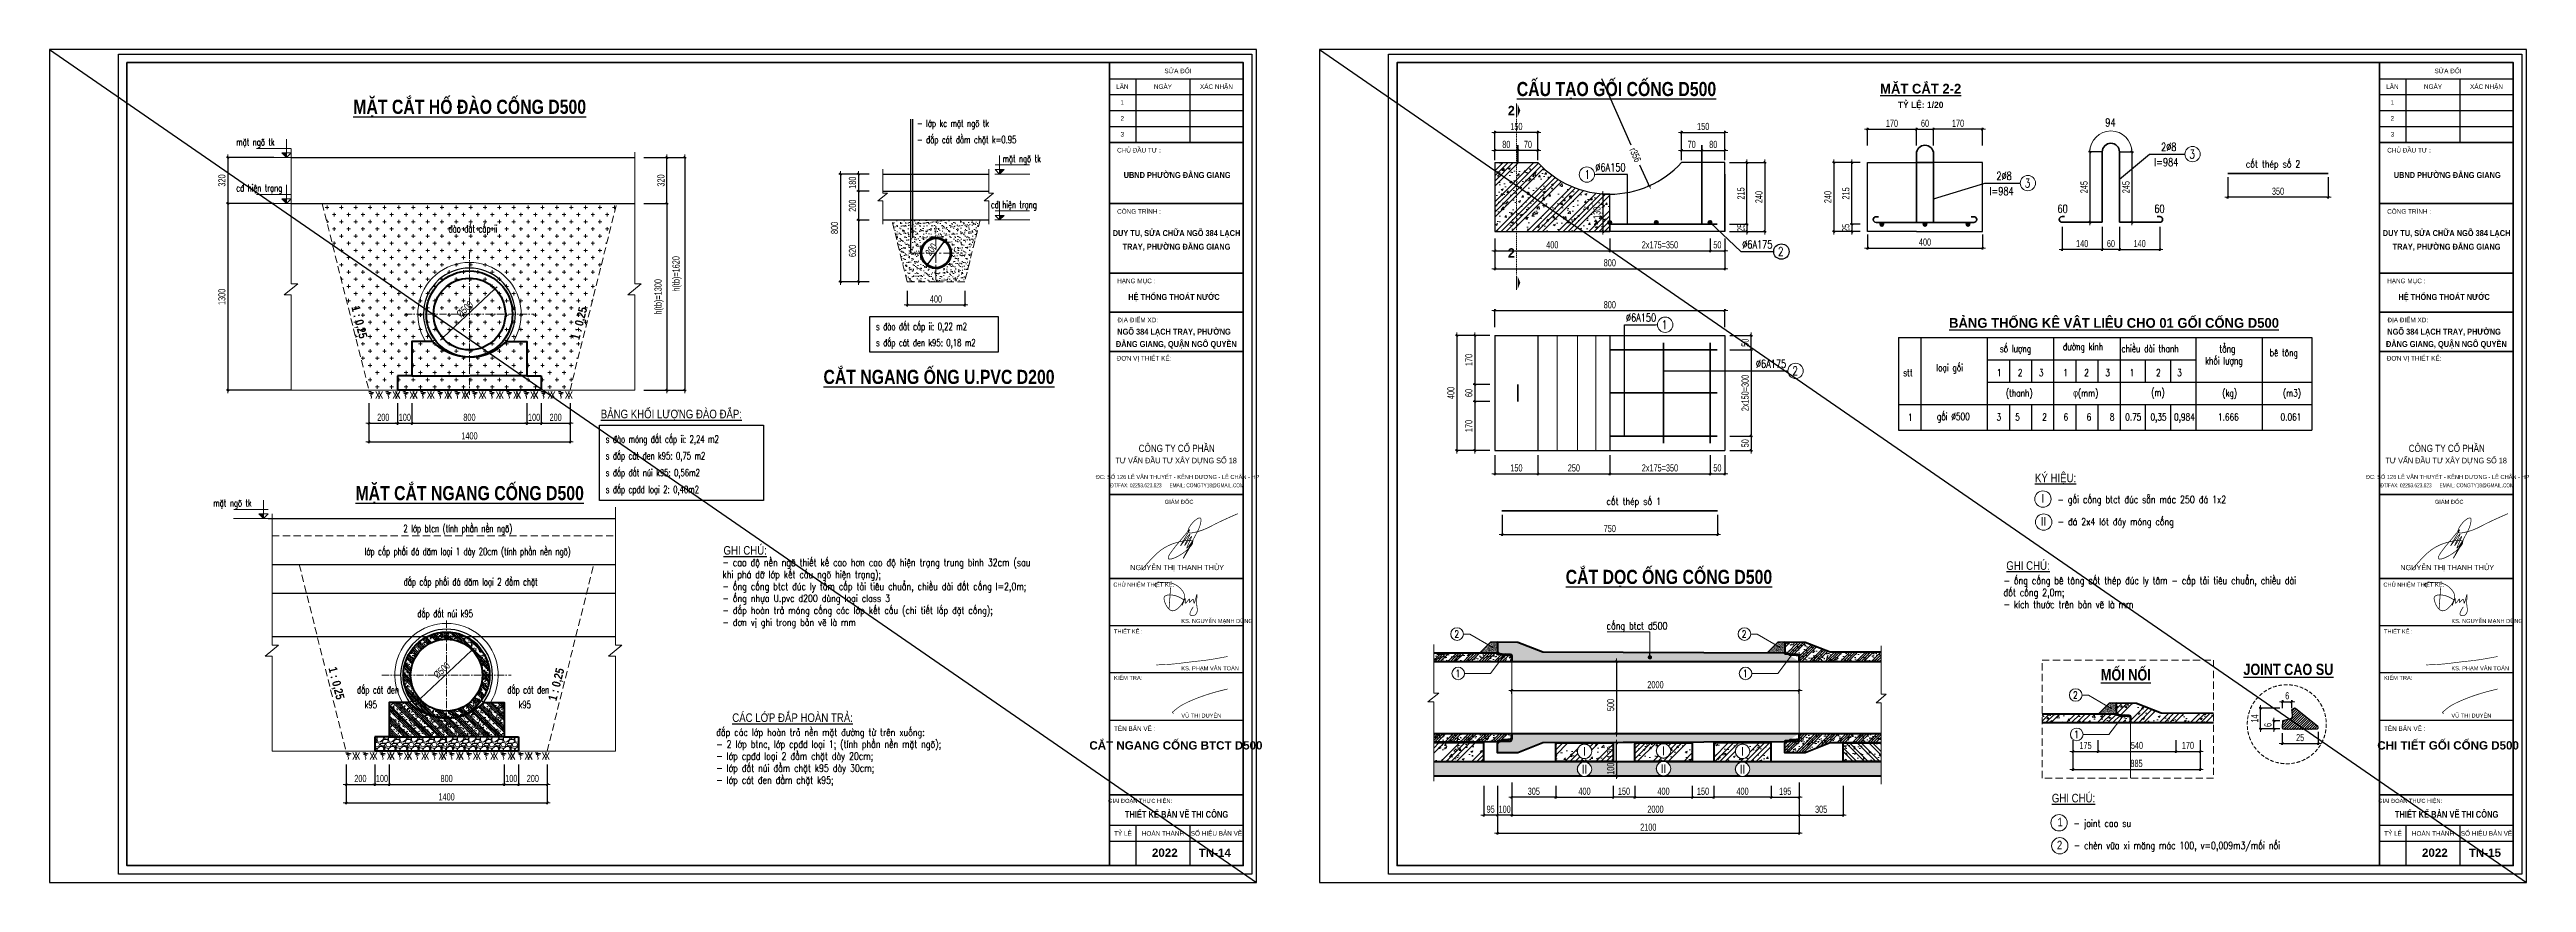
# Model space of a CAD drawing. Header units: inches. Extents: x -676 to 53517, y -20644 to 46516.
# Drawn here: x 26431 to 43671, y 2050 to 7849 of the extents above; entities that cross this region are included whole.
import ezdxf
from ezdxf.enums import TextEntityAlignment as Align

# ---------------------------------------------------------------- set-up
doc = ezdxf.new("R2010")
doc.units = ezdxf.units.IN
doc.header["$MEASUREMENT"] = 0
doc.set_wipeout_variables(frame=1)
doc.linetypes.add('CENTERX2', pattern=[4, 2.5, -0.5, 0.5, -0.5])
doc.linetypes.add('HIDDEN', pattern=[0.375, 0.25, -0.125])
for name, color, linetype, lineweight in [('2 - Text2', 2, 'Continuous', 20), ('43 - Net thay', 43, 'Continuous', 25), ('CAT1', 2, 'Continuous', 40), ('dim', 144, 'Continuous', 13), ('ISO', 153, 'Continuous', 13), ('JOINT TAM GIAC', 151, 'Continuous', 25), ('LC Dim', 8, 'Continuous', 18), ('LC Hatch', 252, 'Continuous', 9), ('LC ISO', 153, 'Continuous', 13), ('LC Khac', 4, 'Continuous', 9), ('LC MANH DUT', 35, 'HIDDEN', 5), ('LC Net dam 1', 30, 'Continuous', 30), ('LC Net dam2', 6, 'Continuous', 40), ('LC Net manh', 9, 'Continuous', 5), ('LC Net thay', 7, 'Continuous', 25), ('LC Text1', 3, 'Continuous', 20), ('LC Text2', 7, 'Continuous', 25), ('TEXT', 7, 'Continuous', 20), ('THEP', 1, 'Continuous', 35), ('to', 7, 'Continuous', 15), ('truc', 1, 'CENTERX2', 15)]:
    doc.layers.add(name, color=color, linetype=linetype, lineweight=lineweight)
for name, color, linetype in [('BT7-THAY', 7, 'Continuous'), ('ENTTNTHIETKE1', 2, 'Continuous'), ('GHICHU', 7, 'Continuous'), ('KHUNGTEN', 5, 'Continuous'), ('NETTHAY', 7, 'Continuous'), ('T.bao', 6, 'Continuous'), ('TXT', 5, 'Continuous')]:
    doc.layers.add(name, color=color, linetype=linetype)
doc.layers.add('KCS_Plotter', color=11, linetype='Continuous', plot=False)
doc.styles.add('EG 1', font='')
doc.styles.add('General text 2', font='arial.ttf')
doc.styles.add('HOATBIF', font='hoatbif.shx', dxfattribs={"width": 0.7})
doc.styles.add('LC 1', font='')
doc.styles.add('LC 3', font='vnsimli.shx', dxfattribs={"width": 0.75})
doc.styles.add('LC3', font='', dxfattribs={"width": 0.8})
doc.styles.add('style1', font='')
doc.styles.add('T2', font='', dxfattribs={"width": 0.8})
doc.styles.add('TCK', font='', dxfattribs={"width": 0.85, "height": 200})
doc.styles.add('THANG2', font='')
doc.styles.add('TXTDIM', font='', dxfattribs={"width": 0.7})
doc.styles.add('VnAvantH-B', font='')
doc.styles.get('EG 1').set_extended_font_data('.VnAvantH', bold=True)
doc.styles.get('LC 1').set_extended_font_data('.VnAvantH', bold=True)
doc.styles.get('LC3').set_extended_font_data('.VnArialH', bold=True)
doc.styles.get('style1').set_extended_font_data('.VnAvantH')
doc.styles.get('T2').set_extended_font_data('.VnArialH')
doc.styles.get('TCK').set_extended_font_data('.VnAvantH', bold=True)
doc.styles.get('THANG2').set_extended_font_data('.VnHelvetInsH', bold=True)
doc.styles.get('TXTDIM').set_extended_font_data('.VnArial')
doc.styles.get('VnAvantH-B').set_extended_font_data('.VnAvantH', bold=True)
doc.dimstyles.new('1-100(1-25)', dxfattribs={"dimscale": 25, "dimtxt": 2.5, "dimasz": 0.35, "dimexe": 0.5, "dimexo": 0, "dimgap": 0.8, "dimtad": 1, "dimdec": 0, "dimzin": 0, "dimdsep": 46, "dimtxsty": 'HOATBIF', "dimblk1": 'DOT', "dimblk2": 'DOT', "dimsah": 1, "dimcen": -1, "dimdle": 1, "dimclrd": 256, "dimclre": 256, "dimclrt": 4, "dimadec": 3, "dimazin": 2, "dimtfac": 0.333333, "dimtdec": 0, "dimtix": 1, "dimtmove": 2, "dimatfit": 3, "dimldrblk": 'DOT', "dimfxl": 1, "dimtvp": 0.833333, "dimtolj": 1, "dimtzin": 0, "dimarcsym": 0})
doc.dimstyles.new('DIM 20', dxfattribs={"dimscale": 20, "dimtxt": 2, "dimasz": 0.3, "dimexe": 0.5, "dimexo": 0, "dimgap": 0.5, "dimtad": 1, "dimdec": 0, "dimzin": 12, "dimdsep": 46, "dimtxsty": 'TXTDIM', "dimblk": 'SLASH', "dimcen": 1.5, "dimclrd": 144, "dimclre": 144, "dimclrt": 1, "dimadec": 0, "dimazin": 0, "dimtfac": 1, "dimtdec": 0, "dimtix": 1, "dimtmove": 0, "dimatfit": 3, "dimldrblk": 'DOT', "dimfxl": 2, "dimtolj": 1, "dimtzin": 0, "dimlwd": 9, "dimlwe": 9, "dimarcsym": 1})
pattern_1 = [(50, (15380.32, 33668.1), (145.74774, -12.75127), [15.24, -167.64]), (355, (15380.32, 33668.1), (-28.19426, 152.8453), [12.192, -134.112]), (100.451, (15392.47, 33667.03), (117.554, 140.09335), [12.952, -142.472]), (50, (15540.32, 33828.1), (145.74774, -12.75127), [15.24, -167.64]), (355, (15540.32, 33828.1), (-28.19426, 152.8453), [12.192, -134.112]), (100.451, (15552.47, 33827.03), (117.554, 140.09335), [12.952, -142.472]), (46.1842, (15380.32, 33708.73), (216.8632, -33.6339), [22.86, -251.46]), (96.6356, (15398.4, 33705.93), (189.9234, 197.9404), [19.428, -213.708]), (351.184, (15380.32, 33708.73), (189.9237, 197.9401), [18.288, -201.168]), (46.1842, (15540.32, 33868.73), (216.8632, -33.6339), [22.86, -251.46]), (96.6356, (15558.4, 33865.93), (189.9234, 197.9404), [19.428, -213.708]), (351.184, (15540.32, 33868.73), (189.9237, 197.9401), [18.288, -201.168]), (21, (15400.64, 33698.57), (121.2919, -81.8124), [15.24, -167.64]), (326, (15400.64, 33698.57), (49.4416, 147.3504), [12.192, -134.112]), (71.4514, (15410.75, 33691.76), (170.7332, 65.5383), [12.952, -142.472]), (21, (15560.64, 33858.57), (121.2919, -81.8124), [15.24, -167.64]), (326, (15560.64, 33858.57), (49.4416, 147.3504), [12.192, -134.112]), (71.4514, (15570.75, 33851.76), (170.7332, 65.5383), [12.952, -142.472]), (37.5, (15380.325, 33668.095), (2.47088, 67.64403), [0, -132.4864, 0, -136.144, 0, -134.62]), (7.5, (15380.325, 33668.095), (53.45573, 80.14446), [0, -77.6224, 0, -129.4384, 0, -51.308]), (327.5, (15335.01, 33668.095), (108.47248, -4.582995), [0, -50.8, 0, -158.496, 0, -210.312]), (317.5, (15314.69, 33668.09), (118.50335, 20.3412), [0, -66.04, 0, -105.2576, 0, -149.352]), (45, (15380.32, 33668.1), (-107.7631, 107.7631), []), (45, (15416.25, 33668.1), (-107.7631, 107.7631), []), (45, (15452.17, 33668.1), (-107.7631, 107.7631), []), (45, (15488.09, 33668.1), (-107.7631, 107.7631), [])]
pattern_2 = [(50, (14880.325, 33668.095), (72.87387, -6.37563), [7.62, -83.82]), (355, (14880.325, 33668.095), (-14.09713, 76.42266), [6.096, -67.056]), (100.451, (14886.4, 33667.56), (58.777, 70.04668), [6.476, -71.236]), (50, (14960.325, 33748.095), (72.87387, -6.37563), [7.62, -83.82]), (355, (14960.325, 33748.095), (-14.09713, 76.42266), [6.096, -67.056]), (100.451, (14966.4, 33747.56), (58.777, 70.04668), [6.476, -71.236]), (46.1842, (14880.325, 33688.415), (108.43162, -16.81693), [11.43, -125.73]), (96.6356, (14889.36, 33687.01), (94.9617, 98.97022), [9.714, -106.854]), (351.184, (14880.32, 33688.41), (94.96184, 98.97005), [9.144, -100.584]), (46.1842, (14960.325, 33768.415), (108.43162, -16.81693), [11.43, -125.73]), (96.6356, (14969.36, 33767.01), (94.9617, 98.97022), [9.714, -106.854]), (351.184, (14960.32, 33768.41), (94.96184, 98.97005), [9.144, -100.584]), (21, (14890.485, 33683.335), (60.64595, -40.90621), [7.62, -83.82]), (326, (14890.485, 33683.335), (24.72081, 73.67519), [6.096, -67.056]), (71.4514, (14895.54, 33679.926), (85.3666, 32.76914), [6.476, -71.236]), (21, (14970.485, 33763.335), (60.64595, -40.90621), [7.62, -83.82]), (326, (14970.485, 33763.335), (24.72081, 73.67519), [6.096, -67.056]), (71.4514, (14975.54, 33759.926), (85.3666, 32.76914), [6.476, -71.236]), (37.5, (14880.325, 33668.095), (1.235441, 33.822016), [0, -66.2432, 0, -68.072, 0, -67.31]), (7.5, (14880.325, 33668.095), (26.727865, 40.07223), [0, -38.8112, 0, -64.7192, 0, -25.654]), (327.5, (14857.668, 33668.095), (54.236238, -2.291498), [0, -25.4, 0, -79.248, 0, -105.156]), (317.5, (14847.51, 33668.095), (59.25167, 10.170596), [0, -33.02, 0, -52.6288, 0, -74.676]), (45, (14880.325, 33668.095), (-53.88154, 53.88154), []), (45, (14898.285, 33668.095), (-53.88154, 53.88154), []), (45, (14916.246, 33668.095), (-53.88154, 53.88154), []), (45, (14934.21, 33668.095), (-53.88154, 53.88154), [])]
pattern_3 = [(50, (15380.325, 33668.095), (72.87387, -6.37563), [7.62, -83.82]), (355, (15380.325, 33668.095), (-14.09713, 76.42266), [6.096, -67.056]), (100.451, (15386.4, 33667.56), (58.777, 70.04668), [6.476, -71.236]), (50, (15460.325, 33748.095), (72.87387, -6.37563), [7.62, -83.82]), (355, (15460.325, 33748.095), (-14.09713, 76.42266), [6.096, -67.056]), (100.451, (15466.4, 33747.56), (58.777, 70.04668), [6.476, -71.236]), (46.1842, (15380.325, 33688.415), (108.43162, -16.81693), [11.43, -125.73]), (96.6356, (15389.36, 33687.01), (94.9617, 98.97022), [9.714, -106.854]), (351.184, (15380.32, 33688.41), (94.96184, 98.97005), [9.144, -100.584]), (46.1842, (15460.325, 33768.415), (108.43162, -16.81693), [11.43, -125.73]), (96.6356, (15469.36, 33767.01), (94.9617, 98.97022), [9.714, -106.854]), (351.184, (15460.32, 33768.41), (94.96184, 98.97005), [9.144, -100.584]), (21, (15390.485, 33683.335), (60.64595, -40.90621), [7.62, -83.82]), (326, (15390.485, 33683.335), (24.72081, 73.67519), [6.096, -67.056]), (71.4514, (15395.54, 33679.926), (85.3666, 32.76914), [6.476, -71.236]), (21, (15470.485, 33763.335), (60.64595, -40.90621), [7.62, -83.82]), (326, (15470.485, 33763.335), (24.72081, 73.67519), [6.096, -67.056]), (71.4514, (15475.54, 33759.926), (85.3666, 32.76914), [6.476, -71.236]), (37.5, (15380.325, 33668.095), (1.235441, 33.822016), [0, -66.2432, 0, -68.072, 0, -67.31]), (7.5, (15380.325, 33668.095), (26.727865, 40.07223), [0, -38.8112, 0, -64.7192, 0, -25.654]), (327.5, (15357.668, 33668.095), (54.236238, -2.291498), [0, -25.4, 0, -79.248, 0, -105.156]), (317.5, (15347.51, 33668.095), (59.25167, 10.170596), [0, -33.02, 0, -52.6288, 0, -74.676]), (45, (15380.325, 33668.095), (-53.88154, 53.88154), []), (45, (15398.285, 33668.095), (-53.88154, 53.88154), []), (45, (15416.246, 33668.095), (-53.88154, 53.88154), []), (45, (15434.21, 33668.095), (-53.88154, 53.88154), [])]
pattern_4 = [(50, (19685.93, 33243.5), (145.74774, -12.75127), [15.24, -167.64]), (355, (19685.93, 33243.5), (-28.19426, 152.8453), [12.192, -134.112]), (100.451, (19698.07, 33242.44), (117.554, 140.09335), [12.952, -142.472]), (50, (19845.93, 33403.5), (145.74774, -12.75127), [15.24, -167.64]), (355, (19845.93, 33403.5), (-28.19426, 152.8453), [12.192, -134.112]), (100.451, (19858.07, 33402.44), (117.554, 140.09335), [12.952, -142.472]), (46.1842, (19685.93, 33284.14), (216.8632, -33.6339), [22.86, -251.46]), (96.6356, (19704, 33281.34), (189.9234, 197.9404), [19.428, -213.708]), (351.184, (19685.93, 33284.14), (189.9237, 197.9401), [18.288, -201.168]), (46.1842, (19845.93, 33444.14), (216.8632, -33.6339), [22.86, -251.46]), (96.6356, (19864, 33441.34), (189.9234, 197.9404), [19.428, -213.708]), (351.184, (19845.93, 33444.14), (189.9237, 197.9401), [18.288, -201.168]), (21, (19706.25, 33273.98), (121.2919, -81.8124), [15.24, -167.64]), (326, (19706.25, 33273.98), (49.4416, 147.3504), [12.192, -134.112]), (71.4514, (19716.35, 33267.17), (170.7332, 65.5383), [12.952, -142.472]), (21, (19866.25, 33433.98), (121.2919, -81.8124), [15.24, -167.64]), (326, (19866.25, 33433.98), (49.4416, 147.3504), [12.192, -134.112]), (71.4514, (19876.35, 33427.17), (170.7332, 65.5383), [12.952, -142.472]), (37.5, (19685.926, 33243.503), (2.47088, 67.64403), [0, -132.4864, 0, -136.144, 0, -134.62]), (7.5, (19685.926, 33243.5), (53.45573, 80.14446), [0, -77.6224, 0, -129.4384, 0, -51.308]), (327.5, (19640.61, 33243.503), (108.472476, -4.582995), [0, -50.8, 0, -158.496, 0, -210.312]), (317.5, (19620.29, 33243.5), (118.50335, 20.3412), [0, -66.04, 0, -105.2576, 0, -149.352]), (45, (19685.93, 33243.5), (-107.7631, 107.7631), []), (45, (19721.85, 33243.5), (-107.7631, 107.7631), []), (45, (19757.77, 33243.5), (-107.7631, 107.7631), []), (45, (19793.69, 33243.5), (-107.7631, 107.7631), [])]
pattern_5 = [(50, (12880.325, 33668.095), (72.87387, -6.37563), [7.62, -83.82]), (355, (12880.325, 33668.095), (-14.09713, 76.42266), [6.096, -67.056]), (100.451, (12886.4, 33667.56), (58.777, 70.04668), [6.476, -71.236]), (50, (12960.325, 33748.095), (72.87387, -6.37563), [7.62, -83.82]), (355, (12960.325, 33748.095), (-14.09713, 76.42266), [6.096, -67.056]), (100.451, (12966.4, 33747.56), (58.777, 70.04668), [6.476, -71.236]), (46.1842, (12880.325, 33688.415), (108.43162, -16.81693), [11.43, -125.73]), (96.6356, (12889.36, 33687.01), (94.9617, 98.97022), [9.714, -106.854]), (351.184, (12880.32, 33688.41), (94.96184, 98.97005), [9.144, -100.584]), (46.1842, (12960.325, 33768.415), (108.43162, -16.81693), [11.43, -125.73]), (96.6356, (12969.36, 33767.01), (94.9617, 98.97022), [9.714, -106.854]), (351.184, (12960.32, 33768.41), (94.96184, 98.97005), [9.144, -100.584]), (21, (12890.485, 33683.335), (60.64595, -40.90621), [7.62, -83.82]), (326, (12890.485, 33683.335), (24.72081, 73.67519), [6.096, -67.056]), (71.4514, (12895.54, 33679.926), (85.3666, 32.76914), [6.476, -71.236]), (21, (12970.485, 33763.335), (60.64595, -40.90621), [7.62, -83.82]), (326, (12970.485, 33763.335), (24.72081, 73.67519), [6.096, -67.056]), (71.4514, (12975.54, 33759.926), (85.3666, 32.76914), [6.476, -71.236]), (37.5, (12880.325, 33668.095), (1.235441, 33.822016), [0, -66.2432, 0, -68.072, 0, -67.31]), (7.5, (12880.325, 33668.095), (26.727865, 40.07223), [0, -38.8112, 0, -64.7192, 0, -25.654]), (327.5, (12857.668, 33668.095), (54.236238, -2.291498), [0, -25.4, 0, -79.248, 0, -105.156]), (317.5, (12847.51, 33668.095), (59.25167, 10.170596), [0, -33.02, 0, -52.6288, 0, -74.676]), (45, (12880.325, 33668.095), (-53.88154, 53.88154), []), (45, (12898.285, 33668.095), (-53.88154, 53.88154), []), (45, (12916.246, 33668.095), (-53.88154, 53.88154), []), (45, (12934.21, 33668.095), (-53.88154, 53.88154), [])]
pattern_6 = [(140, (81978.866, 40343.954), (4.781726, 54.6554), [5.715, -62.865]), (85, (81978.866, 40343.954), (-57.316993, -10.57285), [4.572, -50.292]), (190.451, (81979.265, 40348.51), (-52.535006, 44.08275), [4.857, -53.427]), (140, (81918.866, 40403.954), (4.781726, 54.6554), [5.715, -62.865]), (85, (81918.866, 40403.954), (-57.316993, -10.57285), [4.572, -50.292]), (190.451, (81919.265, 40408.51), (-52.535006, 44.08275), [4.857, -53.427]), (136.1842, (81963.626, 40343.954), (12.6127, 81.32371), [8.5725, -94.2975]), (186.6356, (81964.68, 40350.73), (-74.22767, 71.22127), [7.2855, -80.1405]), (81.184, (81963.63, 40343.95), (-74.22754, 71.22138), [6.858, -75.438]), (136.1842, (81903.626, 40403.954), (12.6127, 81.32371), [8.5725, -94.2975]), (186.6356, (81904.68, 40410.73), (-74.22767, 71.22127), [7.2855, -80.1405]), (81.184, (81903.63, 40403.95), (-74.22754, 71.22138), [6.858, -75.438]), (111, (81967.436, 40351.574), (30.679656, 45.484464), [5.715, -62.865]), (56, (81967.436, 40351.574), (-55.25639, 18.54061), [4.572, -50.292]), (161.4514, (81969.993, 40355.364), (-24.576857, 64.024947), [4.857, -53.427]), (111, (81907.436, 40411.574), (30.679656, 45.484464), [5.715, -62.865]), (56, (81907.436, 40411.574), (-55.25639, 18.54061), [4.572, -50.292]), (161.4514, (81909.993, 40415.364), (-24.576857, 64.024947), [4.857, -53.427]), (127.5, (81978.866, 40343.954), (-25.3665117, 0.926581), [0, -49.6824, 0, -51.054, 0, -50.4825]), (97.5, (81978.866, 40343.954), (-30.054172, 20.045899), [0, -29.1084, 0, -48.5394, 0, -19.2405]), (57.5, (81978.866, 40326.96), (1.718623, 40.6771786), [0, -19.05, 0, -59.436, 0, -78.867]), (47.5, (81978.866, 40319.34), (-7.627947, 44.438754), [0, -24.765, 0, -39.4716, 0, -56.007]), (135, (81978.866, 40343.954), (-40.411153, -40.411153), []), (135, (81978.866, 40357.424), (-40.411153, -40.411153), []), (135, (81978.866, 40370.894), (-40.411153, -40.411153), []), (135, (81978.866, 40384.365), (-40.411153, -40.411153), [])]

msp = doc.modelspace()

# ---------------------------------------------------------------- texts
at = {"layer": 'GHICHU', "color": 0, "style": 'THANG2'}
for s, height, p in [('c¾t ngang cèng btct d500', 57.717, (34271.1, 2976, 0)), ('CHI TIÕT GèI CèNG D500', 57.717, (43125.9, 2976, 0)), ('2022', 57.72, (34193.7, 2228.9, 0)), ('TN-14', 57.72, (34542, 2228.9, 0)), ('2022', 57.72, (43033.6, 2228.9, 0)), ('TN-15', 57.72, (43381.9, 2228.9, 0))]:
    msp.add_text(s, height=height, dxfattribs=at).set_placement(p, align=Align.CENTER)
at = {"layer": 'LC Text1', "color": 3, "style": 'LC 3'}
for s, width, p in [('- líp kc mÆt ngâ tk', 0.7, (32469.5, 7310.4)), ('- ®¾p c¸t ®Çm chÆt k=0.95', 0.7, (32469.5, 7197.2)), ('cèt thÐp sè 2', 0.8, (41718.1, 7027, 0)), ('s ®µo ®Êt cÊp ii: 0,22 m2', 0.7, (32184.1, 5895.7)), ('s ®¾p c¸t ®en k95: 0,18 m2', 0.7, (32184.1, 5782.7)), ('s ®µo mãng ®Êt cÊp ii: 2,24 m2', 0.7, (30302.5, 5111.3)), ('s ®¾p c¸t ®en k95: 0,75 m2', 0.7, (30302.5, 4995.9)), ('s ®¾p ®Êt nói k95: 0,56m2', 0.7, (30302.5, 4878.7)), ('s ®¾p cp®d lo¹i 2: 0,40m2', 0.7, (30302.5, 4761.6)), ('cèt thÐp sè 1', 0.8, (37268.3, 4678.2, 0)), ('- gèi cèng btct ®óc s½n m¸c 250 ®¸ 1x2', 0.8, (40406.2, 4691.4, 0)), ('- ®¸ 2x4 lãt ®¸y mãng cèng', 0.8, (40408.2, 4536.8, 0)), ('cèng btct d500', 0.8, (37268.9, 3812.2, 0)), ('- joint cao su', 0.8, (40518.5, 2437.6, 0)), ('- chÌn v÷a xi m¨ng m¸c 100, v=0,009m3/mèi nèi', 0.8, (40520.5, 2283, 0))]:
    msp.add_text(s, height=50, dxfattribs=dict(at, width=width)).set_placement(p)
at = {"layer": 'LC Text1', "color": 3, "style": 'LC 3', "width": 0.7}
msp.add_text('®µo ®Êt cÊp ii', height=50, dxfattribs=at).set_placement((29378.8, 6576, 0), align=Align.CENTER)
for s, p in [('2 líp btcn (tÝnh phÇn nÒn ngâ)', (29651.8, 4489.5)), ('líp cÊp phèi ®¸ d¨m lo¹i 1 dµy 20cm (tÝnh phÇn nÒn ngâ)', (30059, 4329.5)), ('®¾p cÊp phèi ®¸ d¨m lo¹i 2 ®Çm chÆt', (29829.3, 4118.2)), ('®¾p ®Êt nói k95', (29378.8, 3897.2)), ('®¾p c¸t ®en', (28863, 3366.5)), ('k95', (28710.5, 3264)), ('®¾p c¸t ®en', (29909, 3366.5)), ('k95', (29782, 3264))]:
    msp.add_text(s, height=50, dxfattribs=at).set_placement(p, align=Align.RIGHT)
at = {"layer": 'LC Text1', "char_height": 50, "width": 725.023, "attachment_point": 1, "style": 'LC 3'}
for s, insert in [('sè l\xadîng', (40005.5, 5792, 0)), ('®\xadêng kÝnh', (40445.2, 5805.9, 0)), ('chiÒu dµi thanh', (40852.4, 5792, 0)), ('\\pi294.21;tæng \\P\\pi194.21;khèi l\xadîng', (41240.3, 5790.5, 0)), ('bª t«ng', (41884.1, 5764.1, 0)), ('stt', (39333.2, 5624.7, 0)), ('lo¹i gèi', (39563.5, 5659.3, 0)), ('1', (39984.6, 5624.7, 0)), ('2', (40131.2, 5624.7, 0)), ('3', (40277.7, 5624.7, 0)), ('1', (40446.9, 5624.7, 0)), ('2', (40593.5, 5624.7, 0)), ('3', (40740, 5624.7, 0)), ('1', (40909.2, 5624.7, 0)), ('2', (41093, 5624.7, 0)), ('3', (41239.5, 5624.7, 0)), ('(thanh)', (40047.7, 5482.9, 0)), ('{\\fSymbol|b0|i0|c2|p18;f}(mm)', (40516, 5482.9, 0)), ('(m)', (41059.6, 5486.7, 0)), ('(kg)', (41554.5, 5482.9, 0)), ('(m3)', (41976.5, 5482.9, 0)), ('1', (39366.9, 5313.6, 0)), ('gèi %%C500', (39568, 5319.4, 0)), ('3', (39983.4, 5315.9, 0)), ('5', (40112.6, 5315.9, 0)), ('2', (40300.7, 5315.9, 0)), ('6', (40449.8, 5315.9, 0)), ('6', (40610.4, 5315.9, 0)), ('8', (40771, 5315.9, 0)), ('0.75', (40878, 5315.9, 0)), ('0,35', (41053.9, 5315.9, 0)), ('0,984', (41218.2, 5315.9, 0)), ('1.666', (41524.1, 5315.9, 0)), ('0.061', (41959.9, 5315.9, 0))]:
    msp.add_mtext(s, dxfattribs=dict(at, insert=insert))
at = {"layer": 'LC Text1', "color": 3, "attachment_point": 1, "rotation": 359.99922, "style": 'LC 3'}
for s, insert, char_height, width in [('{\\W0.8;- cao ®é nÒn ngâ thiÕt kÕ cao h¬n cao ®é hiÖn tr¹ng trung b×nh 32cm (sau khi ph¸ dì líp kÕt cÊu ngâ hiÖn tr¹ng);\\P- èng cèng btct ®óc ly tÊm cÊp t¶i tiªu chuÈn, chiÒu dµi ®èt cèng l=2,0m;\\P- èng nhùa U.pvc d200 dïng lo¹i class 3\\P- ®¾p hoµn tr¶ mãng cèng c¸c líp kÕt cÊu (chi tiÕt l¾p ®Æt cèng);\\P- ®¬n vÞ ghi trong b¶n vÏ lµ mm}', (31115.5, 4303), 50, 2430.024), ('{\\W0.8;®¾p c¸c líp hoµn tr¶ nÒn mÆt ®\xadêng tõ trªn xuèng:\\P- 2 líp btnc, líp cp®d lo¹i 1; (tÝnh phÇn nÒn mÆt ngâ);\\P- líp cp®d lo¹i 2 ®Çm chÆt dµy 20cm;\\P- líp ®Êt nói ®Çm chÆt k95 dµy 30cm;\\P- líp c¸t ®en ®Çm chÆt k95;}', (31072, 3121.5), 50.002, 2106.102)]:
    msp.add_mtext(s, dxfattribs=dict(at, insert=insert, char_height=char_height, width=width))
at = {"layer": 'LC Text1', "color": 3, "ltscale": 200, "insert": (40031.9, 4177.5, 0), "char_height": 50, "width": 2259.548, "attachment_point": 1, "style": 'LC 3'}
msp.add_mtext('{\\W0.8;- èng cèng bª t«ng cèt thÐp ®óc ly t©m - cÊp t¶i tiªu chuÈn, chiÒu dµi ®èt cèng 2,0m;\\P- kÝch th\xadíc trªn b¶n vÏ lµ mm}', dxfattribs=at)
at = {"layer": 'LC Text2', "linetype": 'ByBlock', "style": 'LC 3', "width": 0.75}
for s, p in [('l=984 ', (41080.2, 7036.9, 0)), ('2%%C8', (41127.7, 7142.9, 0)), ('%%C6A150', (37190.1, 7000.6, 0)), ('2%%C8', (39981.6, 6941.3, 0)), ('l=984 ', (39934.1, 6835.3, 0)), ('%%C6A175', (38212.3, 6464.5, 0)), ('%%C6A150', (37403.3, 5955.1, 0)), ('%%C6A175', (38307.9, 5633.8, 0))]:
    msp.add_text(s, height=55.56, dxfattribs=at).set_placement(p)
at = {"layer": 'LC Text2', "ltscale": 100, "style": 'LC 3', "width": 0.75}
for s, height, p in [('3', 61.1, (41344.1, 7120.7, 0)), ('1', 61.1, (37134.5, 6978.4, 0)), ('3', 61.1, (40198, 6919.1, 0)), ('2', 61.1, (38480.7, 6442.3, 0)), ('1', 61.1, (37673.2, 5933, 0)), ('2', 61.1, (38580.8, 5611.6, 0)), ('2', 50.1, (36225.8, 3779.9, 0)), ('2', 50.1, (38225.8, 3779.9, 0)), ('1', 50.1, (36233.4, 3505.4, 0)), ('1', 50.1, (38233.4, 3505.4, 0)), ('2', 50.1, (40531.4, 3355.3, 0)), ('1', 50.1, (40539, 3080.8, 0))]:
    msp.add_text(s, height=height, dxfattribs=at).set_placement(p, align=Align.MIDDLE_CENTER)
at = {"layer": 'LC Text2', "style": 'T2', "width": 0.8}
for s, p in [('%%Ub¶ng khèi l\xadîng ®µo ®¾p:', (30268.1, 5281.7)), ('%%Uký hiÖu:', (40250.3, 4836.5, 0)), ('i', (40295.1, 4694.6, 0)), ('ii', (40290.7, 4534.6, 0)), ('%%Ughi chó:', (40051, 4226.6, 0)), ('%%Ughi chó:', (40367.7, 2607.8, 0)), ('1', (40407.4, 2440.8, 0)), ('2', (40403, 2280.8, 0))]:
    msp.add_text(s, height=60, dxfattribs=at).set_placement(p)
for s, height, p in [('%%Ughi chó:', 60, (31122.4, 4332.4, 0)), ('%%Uc¸c líp ®¾p hoµn tr¶:', 60.002, (31183.2, 3167.7))]:
    msp.add_text(s, height=height, rotation=359.99922, dxfattribs=at).set_placement(p)
at = {"layer": 'LC Text2', "linetype": 'ByBlock', "char_height": 55.56, "width": 209.214, "attachment_point": 1, "style": 'LC 3'}
for s, insert in [('94', (40739.8, 7369, 0)), ('60', (40406.9, 6768.3, 0)), ('60', (41081.4, 6768.3, 0))]:
    msp.add_mtext(s, dxfattribs=dict(at, insert=insert))
at = {"layer": 'TEXT', "style": 'TCK', "width": 0.85}
for rotation, p in [(284.14026, (28531.3, 6056.1, 0)), (75.85974, (30118.3, 5823.7, 0)), (284.14026, (28371.8, 3542.6, 0)), (75.85974, (29958.8, 3310.2, 0))]:
    msp.add_text('1 : 0,25', height=60, rotation=rotation, dxfattribs=at).set_placement(p)

# ---------------------------------------------------------------- blocks, each defined once
blk = doc.blocks.new('mat dat')
at = {"layer": 'LC Net manh'}
for p, q in [((2, 0), (3.7, -3)), ((3.7, 0), (2, -3)), ((3.1, 0), (4.9, -3)), ((4.9, 0), (3.1, -3))]:
    blk.add_line(p, q, dxfattribs=at)
blk.add_spline([(0, 0), (-1.2, -0.1), (1.2, -0.5), (-0.8, -0.8), (0.6, -1.1), (-0.2, -1.3), (0.1, -2.2), (0, -3)], degree=3, dxfattribs=at)
blk = doc.blocks.new('*U587')
at = {"layer": 'LC Net manh', "xscale": 16.16576126750787, "yscale": 16.16576126750787, "zscale": 16.16576126750787}
blk.add_blockref('mat dat', (-29, 24), dxfattribs=at)
blk = doc.blocks.new('*U588')
at = {"layer": 'LC Net manh', "color": 0, "linetype": 'ByBlock', "lineweight": -2, "transparency": 16777216}
for p in [(0, 0), (120, 0), (240, 0), (360, 0), (480, 0), (600, 0), (720, 0), (840, 0), (960, 0), (1080, 0), (1200, 0), (1320, 0)]:
    blk.add_blockref('*U587', p, dxfattribs=at)
blk = doc.blocks.new('DOT')
at = {"layer": 'LC Dim'}
blk.add_line((-3, 0), (3, 0), dxfattribs=at)
at = {"layer": 'LC Dim', "color": 4}
blk.add_line((-1, -1), (1, 1), dxfattribs=at)
blk.add_lwpolyline([(0.5, 1), (-1, -0.5), (-0.5, -1), (1, 0.5)], close=True, dxfattribs=at)
blk = doc.blocks.new('*D658')
at = {"layer": 'Defpoints', "color": 0, "transparency": 16777216}
for p in [(29532, 6183), (29536, 6178), (29172, 5836)]:
    blk.add_point(p, dxfattribs=at)
at = {"layer": 'LC Dim', "lineweight": -2, "transparency": 16777216}
for p, q in [((29173, 5846), (29527, 6178)), ((29536, 6178), (29525, 6190)), ((29172, 5836), (29161, 5848))]:
    blk.add_line(p, q, dxfattribs=at)
at = {"layer": 'LC Dim', "lineweight": -2, "transparency": 16777216, "xscale": 7, "yscale": 7, "zscale": 7}
for p, rotation in [((29532, 6183), 43.1531789340019), ((29167, 5841), 223.1531789340019)]:
    blk.add_blockref('DOT', p, dxfattribs=dict(at, rotation=rotation))
at = {"layer": 'LC Dim', "color": 4, "transparency": 16777216, "insert": (29322, 6042), "char_height": 50, "attachment_point": 5, "rotation": 43.1532, "style": 'HOATBIF'}
blk.add_mtext('\\A1;%%C500', dxfattribs=at)
blk = doc.blocks.new('_Dot')
at = {"color": 0, "linetype": 'ByBlock', "lineweight": -2}
blk.add_line((-0.5, 0), (-1, 0), dxfattribs=at)
at = {"color": 0, "linetype": 'ByBlock', "const_width": 0.5}
blk.add_lwpolyline([(-0.25, 0, 1), (0.25, 0, 1)], format="xyb", close=True, dxfattribs=at)
blk = doc.blocks.new('*D659')
at = {"layer": 'Defpoints', "color": 0, "transparency": 16777216}
for p in [(28654, 5386), (28854, 5386), (28854, 5247)]:
    blk.add_point(p, dxfattribs=at)
at = {"layer": 'LC Dim', "lineweight": -2, "transparency": 16777216}
for p, q in [((28654, 5386), (28654, 5237)), ((28854, 5386), (28854, 5237)), ((28661, 5247), (28847, 5247))]:
    blk.add_line(p, q, dxfattribs=at)
at = {"layer": 'LC Dim', "lineweight": -2, "transparency": 16777216, "xscale": 7, "yscale": 7, "zscale": 7, "rotation": 180}
blk.add_blockref('DOT', (28654, 5247), dxfattribs=at)
at = {"layer": 'LC Dim', "lineweight": -2, "transparency": 16777216, "xscale": 7, "yscale": 7, "zscale": 7}
blk.add_blockref('DOT', (28854, 5247), dxfattribs=at)
at = {"layer": 'LC Dim', "color": 4, "transparency": 16777216, "insert": (28754, 5288), "char_height": 50, "attachment_point": 5, "style": 'HOATBIF'}
blk.add_mtext('\\A1;200', dxfattribs=at)
blk = doc.blocks.new('*D660')
at = {"layer": 'Defpoints', "color": 0, "transparency": 16777216}
for p in [(28854, 5386), (28954, 5386), (28954, 5247)]:
    blk.add_point(p, dxfattribs=at)
at = {"layer": 'LC Dim', "lineweight": -2, "transparency": 16777216}
for p, q in [((28854, 5386), (28854, 5237)), ((28954, 5386), (28954, 5237)), ((28847, 5247), (28840, 5247)), ((28854, 5247), (28954, 5247)), ((28961, 5247), (28968, 5247))]:
    blk.add_line(p, q, dxfattribs=at)
at = {"layer": 'LC Dim', "lineweight": -2, "transparency": 16777216, "xscale": 7, "yscale": 7, "zscale": 7}
blk.add_blockref('DOT', (28854, 5247), dxfattribs=at)
at = {"layer": 'LC Dim', "lineweight": -2, "transparency": 16777216, "xscale": 7, "yscale": 7, "zscale": 7, "rotation": 180}
blk.add_blockref('DOT', (28954, 5247), dxfattribs=at)
at = {"layer": 'LC Dim', "color": 4, "transparency": 16777216, "insert": (28904, 5288), "char_height": 50, "attachment_point": 5, "style": 'HOATBIF'}
blk.add_mtext('\\A1;100', dxfattribs=at)
blk = doc.blocks.new('*D661')
at = {"layer": 'Defpoints', "color": 0, "transparency": 16777216}
for p in [(28954, 5386), (29754, 5386), (29754, 5247)]:
    blk.add_point(p, dxfattribs=at)
at = {"layer": 'LC Dim', "lineweight": -2, "transparency": 16777216}
for p, q in [((28954, 5386), (28954, 5237)), ((29754, 5386), (29754, 5237)), ((28961, 5247), (29747, 5247))]:
    blk.add_line(p, q, dxfattribs=at)
at = {"layer": 'LC Dim', "lineweight": -2, "transparency": 16777216, "xscale": 7, "yscale": 7, "zscale": 7, "rotation": 180}
blk.add_blockref('DOT', (28954, 5247), dxfattribs=at)
at = {"layer": 'LC Dim', "lineweight": -2, "transparency": 16777216, "xscale": 7, "yscale": 7, "zscale": 7}
blk.add_blockref('DOT', (29754, 5247), dxfattribs=at)
at = {"layer": 'LC Dim', "color": 4, "transparency": 16777216, "insert": (29354, 5288), "char_height": 50, "attachment_point": 5, "style": 'HOATBIF'}
blk.add_mtext('\\A1;800', dxfattribs=at)
blk = doc.blocks.new('*D662')
at = {"layer": 'Defpoints', "color": 0, "transparency": 16777216}
for p in [(29754, 5386), (29854, 5386), (29854, 5247)]:
    blk.add_point(p, dxfattribs=at)
at = {"layer": 'LC Dim', "lineweight": -2, "transparency": 16777216}
for p, q in [((29754, 5386), (29754, 5237)), ((29854, 5386), (29854, 5237)), ((29747, 5247), (29740, 5247)), ((29754, 5247), (29854, 5247)), ((29861, 5247), (29868, 5247))]:
    blk.add_line(p, q, dxfattribs=at)
at = {"layer": 'LC Dim', "lineweight": -2, "transparency": 16777216, "xscale": 7, "yscale": 7, "zscale": 7}
blk.add_blockref('DOT', (29754, 5247), dxfattribs=at)
at = {"layer": 'LC Dim', "lineweight": -2, "transparency": 16777216, "xscale": 7, "yscale": 7, "zscale": 7, "rotation": 180}
blk.add_blockref('DOT', (29854, 5247), dxfattribs=at)
at = {"layer": 'LC Dim', "color": 4, "transparency": 16777216, "insert": (29804, 5288), "char_height": 50, "attachment_point": 5, "style": 'HOATBIF'}
blk.add_mtext('\\A1;100', dxfattribs=at)
blk = doc.blocks.new('*D663')
at = {"layer": 'Defpoints', "color": 0, "transparency": 16777216}
for p in [(29854, 5386), (30054, 5386), (30054, 5247)]:
    blk.add_point(p, dxfattribs=at)
at = {"layer": 'LC Dim', "lineweight": -2, "transparency": 16777216}
for p, q in [((29854, 5386), (29854, 5237)), ((30054, 5386), (30054, 5237)), ((29861, 5247), (30047, 5247))]:
    blk.add_line(p, q, dxfattribs=at)
at = {"layer": 'LC Dim', "lineweight": -2, "transparency": 16777216, "xscale": 7, "yscale": 7, "zscale": 7, "rotation": 180}
blk.add_blockref('DOT', (29854, 5247), dxfattribs=at)
at = {"layer": 'LC Dim', "lineweight": -2, "transparency": 16777216, "xscale": 7, "yscale": 7, "zscale": 7}
blk.add_blockref('DOT', (30054, 5247), dxfattribs=at)
at = {"layer": 'LC Dim', "color": 4, "transparency": 16777216, "insert": (29954, 5288), "char_height": 50, "attachment_point": 5, "style": 'HOATBIF'}
blk.add_mtext('\\A1;200', dxfattribs=at)
blk = doc.blocks.new('*D664')
at = {"layer": 'Defpoints', "color": 0, "transparency": 16777216}
for p in [(28654, 5386), (30054, 5386), (30054, 5118)]:
    blk.add_point(p, dxfattribs=at)
at = {"layer": 'LC Dim', "lineweight": -2, "transparency": 16777216}
for p, q in [((28654, 5386), (28654, 5108)), ((30054, 5386), (30054, 5108)), ((28661, 5118), (30047, 5118))]:
    blk.add_line(p, q, dxfattribs=at)
at = {"layer": 'LC Dim', "lineweight": -2, "transparency": 16777216, "xscale": 7, "yscale": 7, "zscale": 7, "rotation": 180}
blk.add_blockref('DOT', (28654, 5118), dxfattribs=at)
at = {"layer": 'LC Dim', "lineweight": -2, "transparency": 16777216, "xscale": 7, "yscale": 7, "zscale": 7}
blk.add_blockref('DOT', (30054, 5118), dxfattribs=at)
at = {"layer": 'LC Dim', "color": 4, "transparency": 16777216, "insert": (29354, 5159), "char_height": 50, "attachment_point": 5, "style": 'HOATBIF'}
blk.add_mtext('\\A1;1400', dxfattribs=at)
blk = doc.blocks.new('TIEUDE1')
at = {"layer": '2 - Text2', "color": 7, "style": 'EG 1'}
blk.add_attdef('TIªU§Ò', text='', height=5, dxfattribs=at).set_placement((0, 0), align=Align.BOTTOM_CENTER)
blk.add_attdef('TL', text='', height=3, dxfattribs=at).set_placement((0, -2), align=Align.TOP_CENTER)
blk = doc.blocks.new('SLASH')
at = {"layer": 'dim', "color": 16, "linetype": 'Continuous'}
for p, q in [((-1.2, 0), (1.2, 0)), ((-0.6, -0.6), (0.6, 0.6))]:
    blk.add_line(p, q, dxfattribs=at)
blk = doc.blocks.new('*D665')
at = {"layer": 'Defpoints', "color": 0, "ltscale": 2, "transparency": 16777216}
for p in [(37315, 2723), (37315, 2644), (37465, 2723)]:
    blk.add_point(p, dxfattribs=at)
at = {"layer": 'LC Dim', "lineweight": -2, "ltscale": 2, "transparency": 16777216}
for p, q in [((37315, 2723), (37315, 2634)), ((37458, 2644), (37322, 2644)), ((37465, 2723), (37465, 2634))]:
    blk.add_line(p, q, dxfattribs=at)
at = {"layer": 'LC Dim', "lineweight": -2, "ltscale": 2, "transparency": 16777216, "xscale": 7, "yscale": 7, "zscale": 7, "rotation": 180}
blk.add_blockref('DOT', (37315, 2644), dxfattribs=at)
at = {"layer": 'LC Dim', "lineweight": -2, "ltscale": 2, "transparency": 16777216, "xscale": 7, "yscale": 7, "zscale": 7}
blk.add_blockref('DOT', (37465, 2644), dxfattribs=at)
at = {"layer": 'LC Dim', "color": 4, "ltscale": 2, "transparency": 16777216, "insert": (37390, 2685), "char_height": 50, "attachment_point": 5, "style": 'HOATBIF'}
blk.add_mtext('\\A1;150', dxfattribs=at)
blk = doc.blocks.new('*D666')
at = {"layer": 'Defpoints', "color": 0, "ltscale": 2, "transparency": 16777216}
for p in [(36915, 2723), (37315, 2723), (37315, 2644)]:
    blk.add_point(p, dxfattribs=at)
at = {"layer": 'LC Dim', "lineweight": -2, "ltscale": 2, "transparency": 16777216}
for p, q in [((36915, 2723), (36915, 2634)), ((36922, 2644), (37308, 2644)), ((37315, 2723), (37315, 2634))]:
    blk.add_line(p, q, dxfattribs=at)
at = {"layer": 'LC Dim', "lineweight": -2, "ltscale": 2, "transparency": 16777216, "xscale": 7, "yscale": 7, "zscale": 7, "rotation": 180}
blk.add_blockref('DOT', (36915, 2644), dxfattribs=at)
at = {"layer": 'LC Dim', "lineweight": -2, "ltscale": 2, "transparency": 16777216, "xscale": 7, "yscale": 7, "zscale": 7}
blk.add_blockref('DOT', (37315, 2644), dxfattribs=at)
at = {"layer": 'LC Dim', "color": 4, "ltscale": 2, "transparency": 16777216, "insert": (37115, 2685), "char_height": 50, "attachment_point": 5, "style": 'HOATBIF'}
blk.add_mtext('\\A1;400', dxfattribs=at)
blk = doc.blocks.new('*D667')
at = {"layer": 'Defpoints', "color": 0, "ltscale": 2, "transparency": 16777216}
for p in [(37865, 2723), (38015, 2723), (38015, 2644)]:
    blk.add_point(p, dxfattribs=at)
at = {"layer": 'LC Dim', "lineweight": -2, "ltscale": 2, "transparency": 16777216}
for p, q in [((37865, 2723), (37865, 2634)), ((37872, 2644), (38008, 2644)), ((38015, 2723), (38015, 2634))]:
    blk.add_line(p, q, dxfattribs=at)
at = {"layer": 'LC Dim', "lineweight": -2, "ltscale": 2, "transparency": 16777216, "xscale": 7, "yscale": 7, "zscale": 7, "rotation": 180}
blk.add_blockref('DOT', (37865, 2644), dxfattribs=at)
at = {"layer": 'LC Dim', "lineweight": -2, "ltscale": 2, "transparency": 16777216, "xscale": 7, "yscale": 7, "zscale": 7}
blk.add_blockref('DOT', (38015, 2644), dxfattribs=at)
at = {"layer": 'LC Dim', "color": 4, "ltscale": 2, "transparency": 16777216, "insert": (37940, 2685), "char_height": 50, "attachment_point": 5, "style": 'HOATBIF'}
blk.add_mtext('\\A1;150', dxfattribs=at)
blk = doc.blocks.new('*D668')
at = {"layer": 'Defpoints', "color": 0, "ltscale": 2, "transparency": 16777216}
for p in [(38015, 2723), (38015, 2644), (38415, 2723)]:
    blk.add_point(p, dxfattribs=at)
at = {"layer": 'LC Dim', "lineweight": -2, "ltscale": 2, "transparency": 16777216}
for p, q in [((38015, 2723), (38015, 2634)), ((38408, 2644), (38022, 2644)), ((38415, 2723), (38415, 2634))]:
    blk.add_line(p, q, dxfattribs=at)
at = {"layer": 'LC Dim', "lineweight": -2, "ltscale": 2, "transparency": 16777216, "xscale": 7, "yscale": 7, "zscale": 7, "rotation": 180}
blk.add_blockref('DOT', (38015, 2644), dxfattribs=at)
at = {"layer": 'LC Dim', "lineweight": -2, "ltscale": 2, "transparency": 16777216, "xscale": 7, "yscale": 7, "zscale": 7}
blk.add_blockref('DOT', (38415, 2644), dxfattribs=at)
at = {"layer": 'LC Dim', "color": 4, "ltscale": 2, "transparency": 16777216, "insert": (38215, 2685), "char_height": 50, "attachment_point": 5, "style": 'HOATBIF'}
blk.add_mtext('\\A1;400', dxfattribs=at)
blk = doc.blocks.new('*D669')
at = {"layer": 'Defpoints', "color": 0, "ltscale": 2, "transparency": 16777216}
for p in [(37465, 2723), (37865, 2723), (37865, 2644)]:
    blk.add_point(p, dxfattribs=at)
at = {"layer": 'LC Dim', "lineweight": -2, "ltscale": 2, "transparency": 16777216}
for p, q in [((37465, 2723), (37465, 2634)), ((37472, 2644), (37858, 2644)), ((37865, 2723), (37865, 2634))]:
    blk.add_line(p, q, dxfattribs=at)
at = {"layer": 'LC Dim', "lineweight": -2, "ltscale": 2, "transparency": 16777216, "xscale": 7, "yscale": 7, "zscale": 7, "rotation": 180}
blk.add_blockref('DOT', (37465, 2644), dxfattribs=at)
at = {"layer": 'LC Dim', "lineweight": -2, "ltscale": 2, "transparency": 16777216, "xscale": 7, "yscale": 7, "zscale": 7}
blk.add_blockref('DOT', (37865, 2644), dxfattribs=at)
at = {"layer": 'LC Dim', "color": 4, "ltscale": 2, "transparency": 16777216, "insert": (37665, 2685), "char_height": 50, "attachment_point": 5, "style": 'HOATBIF'}
blk.add_mtext('\\A1;400', dxfattribs=at)
blk = doc.blocks.new('*D670')
at = {"layer": 'Defpoints', "color": 0, "ltscale": 2, "transparency": 16777216}
for p in [(36509, 2723), (38609, 2723), (38609, 2394)]:
    blk.add_point(p, dxfattribs=at)
at = {"layer": 'LC Dim', "lineweight": -2, "ltscale": 2, "transparency": 16777216}
for p, q in [((36509, 2723), (36509, 2384)), ((38609, 2723), (38609, 2384)), ((36516, 2394), (38602, 2394))]:
    blk.add_line(p, q, dxfattribs=at)
at = {"layer": 'LC Dim', "lineweight": -2, "ltscale": 2, "transparency": 16777216, "xscale": 7, "yscale": 7, "zscale": 7, "rotation": 180}
blk.add_blockref('DOT', (36509, 2394), dxfattribs=at)
at = {"layer": 'LC Dim', "lineweight": -2, "ltscale": 2, "transparency": 16777216, "xscale": 7, "yscale": 7, "zscale": 7}
blk.add_blockref('DOT', (38609, 2394), dxfattribs=at)
at = {"layer": 'LC Dim', "color": 4, "ltscale": 2, "transparency": 16777216, "insert": (37559, 2435), "char_height": 50, "attachment_point": 5, "style": 'HOATBIF'}
blk.add_mtext('\\A1;2100', dxfattribs=at)
blk = doc.blocks.new('*D671')
at = {"layer": 'Defpoints', "color": 0, "ltscale": 2, "transparency": 16777216}
for p in [(36609, 2723), (38609, 2723), (38609, 2519)]:
    blk.add_point(p, dxfattribs=at)
at = {"layer": 'LC Dim', "lineweight": -2, "ltscale": 2, "transparency": 16777216}
for p, q in [((36609, 2723), (36609, 2509)), ((38609, 2723), (38609, 2509)), ((36616, 2519), (38602, 2519))]:
    blk.add_line(p, q, dxfattribs=at)
at = {"layer": 'LC Dim', "lineweight": -2, "ltscale": 2, "transparency": 16777216, "xscale": 7, "yscale": 7, "zscale": 7, "rotation": 180}
blk.add_blockref('DOT', (36609, 2519), dxfattribs=at)
at = {"layer": 'LC Dim', "lineweight": -2, "ltscale": 2, "transparency": 16777216, "xscale": 7, "yscale": 7, "zscale": 7}
blk.add_blockref('DOT', (38609, 2519), dxfattribs=at)
at = {"layer": 'LC Dim', "color": 4, "ltscale": 2, "transparency": 16777216, "insert": (37609, 2560), "char_height": 50, "attachment_point": 5, "style": 'HOATBIF'}
blk.add_mtext('\\A1;2000', dxfattribs=at)
blk = doc.blocks.new('*D672')
at = {"layer": 'Defpoints', "color": 0, "ltscale": 2, "transparency": 16777216}
for p in [(36509, 2723), (36609, 2723), (36509, 2519)]:
    blk.add_point(p, dxfattribs=at)
at = {"layer": 'LC Dim', "lineweight": -2, "ltscale": 2, "transparency": 16777216}
for p, q in [((36509, 2723), (36509, 2509)), ((36609, 2723), (36609, 2509)), ((36502, 2519), (36495, 2519)), ((36609, 2519), (36509, 2519)), ((36616, 2519), (36623, 2519))]:
    blk.add_line(p, q, dxfattribs=at)
at = {"layer": 'LC Dim', "lineweight": -2, "ltscale": 2, "transparency": 16777216, "xscale": 7, "yscale": 7, "zscale": 7}
blk.add_blockref('DOT', (36509, 2519), dxfattribs=at)
at = {"layer": 'LC Dim', "lineweight": -2, "ltscale": 2, "transparency": 16777216, "xscale": 7, "yscale": 7, "zscale": 7, "rotation": 180}
blk.add_blockref('DOT', (36609, 2519), dxfattribs=at)
at = {"layer": 'LC Dim', "color": 4, "ltscale": 2, "transparency": 16777216, "insert": (36559, 2560), "char_height": 50, "attachment_point": 5, "style": 'HOATBIF'}
blk.add_mtext('\\A1;100', dxfattribs=at)
blk = doc.blocks.new('*D673')
at = {"layer": 'Defpoints', "color": 0, "ltscale": 2, "transparency": 16777216}
for p in [(36609, 2747), (36609, 2644), (36915, 2723)]:
    blk.add_point(p, dxfattribs=at)
at = {"layer": 'LC Dim', "lineweight": -2, "ltscale": 2, "transparency": 16777216}
for p, q in [((36609, 2747), (36609, 2634)), ((36908, 2644), (36616, 2644)), ((36915, 2723), (36915, 2634))]:
    blk.add_line(p, q, dxfattribs=at)
at = {"layer": 'LC Dim', "lineweight": -2, "ltscale": 2, "transparency": 16777216, "xscale": 7, "yscale": 7, "zscale": 7, "rotation": 180}
blk.add_blockref('DOT', (36609, 2644), dxfattribs=at)
at = {"layer": 'LC Dim', "lineweight": -2, "ltscale": 2, "transparency": 16777216, "xscale": 7, "yscale": 7, "zscale": 7}
blk.add_blockref('DOT', (36915, 2644), dxfattribs=at)
at = {"layer": 'LC Dim', "color": 4, "ltscale": 2, "transparency": 16777216, "insert": (36762, 2685), "char_height": 50, "attachment_point": 5, "style": 'HOATBIF'}
blk.add_mtext('\\A1;305', dxfattribs=at)
blk = doc.blocks.new('*D674')
at = {"layer": 'Defpoints', "color": 0, "ltscale": 2, "transparency": 16777216}
for p in [(38415, 2723), (38609, 2747), (38609, 2644)]:
    blk.add_point(p, dxfattribs=at)
at = {"layer": 'LC Dim', "lineweight": -2, "ltscale": 2, "transparency": 16777216}
for p, q in [((38415, 2723), (38415, 2634)), ((38422, 2644), (38602, 2644)), ((38609, 2747), (38609, 2634))]:
    blk.add_line(p, q, dxfattribs=at)
at = {"layer": 'LC Dim', "lineweight": -2, "ltscale": 2, "transparency": 16777216, "xscale": 7, "yscale": 7, "zscale": 7, "rotation": 180}
blk.add_blockref('DOT', (38415, 2644), dxfattribs=at)
at = {"layer": 'LC Dim', "lineweight": -2, "ltscale": 2, "transparency": 16777216, "xscale": 7, "yscale": 7, "zscale": 7}
blk.add_blockref('DOT', (38609, 2644), dxfattribs=at)
at = {"layer": 'LC Dim', "color": 4, "ltscale": 2, "transparency": 16777216, "insert": (38512, 2685), "char_height": 50, "attachment_point": 5, "style": 'HOATBIF'}
blk.add_mtext('\\A1;195', dxfattribs=at)
blk = doc.blocks.new('*D675')
at = {"layer": 'Defpoints', "color": 0, "ltscale": 2, "transparency": 16777216}
for p in [(36415, 2723), (36509, 2723), (36415, 2519)]:
    blk.add_point(p, dxfattribs=at)
at = {"layer": 'LC Dim', "lineweight": -2, "ltscale": 2, "transparency": 16777216}
for p, q in [((36415, 2723), (36415, 2509)), ((36509, 2723), (36509, 2509)), ((36502, 2519), (36422, 2519))]:
    blk.add_line(p, q, dxfattribs=at)
at = {"layer": 'LC Dim', "lineweight": -2, "ltscale": 2, "transparency": 16777216, "xscale": 7, "yscale": 7, "zscale": 7, "rotation": 180}
blk.add_blockref('DOT', (36415, 2519), dxfattribs=at)
at = {"layer": 'LC Dim', "lineweight": -2, "ltscale": 2, "transparency": 16777216, "xscale": 7, "yscale": 7, "zscale": 7}
blk.add_blockref('DOT', (36509, 2519), dxfattribs=at)
at = {"layer": 'LC Dim', "color": 4, "ltscale": 2, "transparency": 16777216, "insert": (36462, 2560), "char_height": 50, "attachment_point": 5, "style": 'HOATBIF'}
blk.add_mtext('\\A1;95', dxfattribs=at)
blk = doc.blocks.new('*D676')
at = {"layer": 'Defpoints', "color": 0, "ltscale": 2, "transparency": 16777216}
for p in [(38609, 2723), (38915, 2723), (38915, 2519)]:
    blk.add_point(p, dxfattribs=at)
at = {"layer": 'LC Dim', "lineweight": -2, "ltscale": 2, "transparency": 16777216}
for p, q in [((38609, 2723), (38609, 2509)), ((38915, 2723), (38915, 2509)), ((38616, 2519), (38908, 2519))]:
    blk.add_line(p, q, dxfattribs=at)
at = {"layer": 'LC Dim', "lineweight": -2, "ltscale": 2, "transparency": 16777216, "xscale": 7, "yscale": 7, "zscale": 7, "rotation": 180}
blk.add_blockref('DOT', (38609, 2519), dxfattribs=at)
at = {"layer": 'LC Dim', "lineweight": -2, "ltscale": 2, "transparency": 16777216, "xscale": 7, "yscale": 7, "zscale": 7}
blk.add_blockref('DOT', (38915, 2519), dxfattribs=at)
at = {"layer": 'LC Dim', "color": 4, "ltscale": 2, "transparency": 16777216, "insert": (38762, 2560), "char_height": 50, "attachment_point": 5, "style": 'HOATBIF'}
blk.add_mtext('\\A1;305', dxfattribs=at)
blk = doc.blocks.new('*D677')
at = {"layer": 'Defpoints', "color": 0, "ltscale": 2, "transparency": 16777216}
for p in [(37397, 3588), (37338, 3088), (37391, 3088)]:
    blk.add_point(p, dxfattribs=at)
at = {"layer": 'LC Dim', "lineweight": -2, "ltscale": 2, "transparency": 16777216}
for p, q in [((37397, 3588), (37328, 3588)), ((37338, 3581), (37338, 3095)), ((37391, 3088), (37328, 3088))]:
    blk.add_line(p, q, dxfattribs=at)
at = {"layer": 'LC Dim', "lineweight": -2, "ltscale": 2, "transparency": 16777216, "xscale": 7, "yscale": 7, "zscale": 7}
for p, rotation in [((37338, 3588), 90), ((37338, 3088), 270)]:
    blk.add_blockref('DOT', p, dxfattribs=dict(at, rotation=rotation))
at = {"layer": 'LC Dim', "color": 4, "ltscale": 2, "transparency": 16777216, "insert": (37297, 3286), "char_height": 50, "attachment_point": 5, "rotation": 90, "style": 'HOATBIF'}
blk.add_mtext('\\A1;500', dxfattribs=at)
blk = doc.blocks.new('*D678')
at = {"layer": 'Defpoints', "color": 0, "ltscale": 2, "transparency": 16777216}
for p in [(36609, 3364), (38609, 3386), (38609, 3364)]:
    blk.add_point(p, dxfattribs=at)
at = {"layer": 'LC Dim', "lineweight": -2, "ltscale": 2, "transparency": 16777216}
for p, q in [((36609, 3364), (36609, 3396)), ((36616, 3386), (38602, 3386)), ((38609, 3364), (38609, 3396))]:
    blk.add_line(p, q, dxfattribs=at)
at = {"layer": 'LC Dim', "lineweight": -2, "ltscale": 2, "transparency": 16777216, "xscale": 7, "yscale": 7, "zscale": 7, "rotation": 180}
blk.add_blockref('DOT', (36609, 3386), dxfattribs=at)
at = {"layer": 'LC Dim', "lineweight": -2, "ltscale": 2, "transparency": 16777216, "xscale": 7, "yscale": 7, "zscale": 7}
blk.add_blockref('DOT', (38609, 3386), dxfattribs=at)
at = {"layer": 'LC Dim', "color": 4, "ltscale": 2, "transparency": 16777216, "insert": (37609, 3427), "char_height": 50, "attachment_point": 5, "style": 'HOATBIF'}
blk.add_mtext('\\A1;2000', dxfattribs=at)
blk = doc.blocks.new('*D679')
at = {"layer": 'Defpoints', "color": 0, "ltscale": 2, "transparency": 16777216}
for p in [(37338, 3022), (37450, 3022), (37450, 2892)]:
    blk.add_point(p, dxfattribs=at)
at = {"layer": 'LC Dim', "lineweight": -2, "ltscale": 2, "transparency": 16777216}
for p, q in [((37450, 3022), (37328, 3022)), ((37338, 2899), (37338, 3015)), ((37450, 2892), (37328, 2892))]:
    blk.add_line(p, q, dxfattribs=at)
at = {"layer": 'LC Dim', "lineweight": -2, "ltscale": 2, "transparency": 16777216, "xscale": 7, "yscale": 7, "zscale": 7}
for p, rotation in [((37338, 3022), 90), ((37338, 2892), 270)]:
    blk.add_blockref('DOT', p, dxfattribs=dict(at, rotation=rotation))
at = {"layer": 'LC Dim', "color": 4, "ltscale": 2, "transparency": 16777216, "insert": (37297, 2957), "char_height": 50, "attachment_point": 5, "rotation": 90, "style": 'HOATBIF'}
blk.add_mtext('\\A1;130', dxfattribs=at)
blk = doc.blocks.new('*D680')
at = {"layer": 'Defpoints', "color": 0, "ltscale": 2, "transparency": 16777216}
for p in [(37338, 2792), (37450, 2892), (37450, 2792)]:
    blk.add_point(p, dxfattribs=at)
at = {"layer": 'LC Dim', "lineweight": -2, "ltscale": 2, "transparency": 16777216}
for p, q in [((37450, 2892), (37328, 2892)), ((37450, 2792), (37328, 2792)), ((37338, 2899), (37338, 2906)), ((37338, 2892), (37338, 2792)), ((37338, 2785), (37338, 2778))]:
    blk.add_line(p, q, dxfattribs=at)
at = {"layer": 'LC Dim', "lineweight": -2, "ltscale": 2, "transparency": 16777216, "xscale": 7, "yscale": 7, "zscale": 7}
for p, rotation in [((37338, 2892), 270), ((37338, 2792), 90)]:
    blk.add_blockref('DOT', p, dxfattribs=dict(at, rotation=rotation))
at = {"layer": 'LC Dim', "color": 4, "ltscale": 2, "transparency": 16777216, "insert": (37297, 2842), "char_height": 50, "attachment_point": 5, "rotation": 90, "style": 'HOATBIF'}
blk.add_mtext('\\A1;100', dxfattribs=at)
blk = doc.blocks.new('*U66')
at = {"layer": 'Defpoints'}
blk.add_lwpolyline([(0, 4.2), (-2.5, 3.4), (-4, 1.3), (-4, -1.3), (-2.5, -3.4), (0, -4.2), (2.5, -3.4), (4, -1.3), (4, 1.3), (2.5, 3.4)], close=True, dxfattribs=at)
at = {"layer": 'LC Text1', "style": 'General text 2', "width": 0.8, "flags": 8}
blk.add_attdef('SYMBOL', text='', height=5.2, dxfattribs=at).set_placement((0, 0), align=Align.MIDDLE_CENTER)
blk.add_wipeout([(0, 4.2), (-2.5, 3.4), (-4, 1.3), (-4, -1.3), (-2.5, -3.4), (0, -4.2), (2.5, -3.4), (4, -1.3), (4, 1.3), (2.5, 3.4)]).dxf.layer = 'LC Net manh'
at = {"layer": 'LC ISO'}
blk.add_circle((0, 0), 4.25, dxfattribs=at)
blk = doc.blocks.new('*D681')
at = {"layer": 'Defpoints', "color": 0, "ltscale": 2, "transparency": 16777216}
for p in [(41820, 3264), (41955, 3264), (41955, 3119)]:
    blk.add_point(p, dxfattribs=at)
at = {"layer": 'LC Dim', "lineweight": -2, "ltscale": 2, "transparency": 16777216}
for p, q in [((41955, 3264), (41810, 3264)), ((41955, 3119), (41810, 3119)), ((41820, 3126), (41820, 3257))]:
    blk.add_line(p, q, dxfattribs=at)
at = {"layer": 'LC Dim', "lineweight": -2, "ltscale": 2, "transparency": 16777216, "xscale": 7, "yscale": 7, "zscale": 7}
for p, rotation in [((41820, 3264), 90), ((41820, 3119), 270)]:
    blk.add_blockref('DOT', p, dxfattribs=dict(at, rotation=rotation))
at = {"layer": 'LC Dim', "color": 4, "ltscale": 2, "transparency": 16777216, "insert": (41779, 3192), "char_height": 50, "attachment_point": 5, "rotation": 90, "style": 'HOATBIF'}
blk.add_mtext('\\A1;14', dxfattribs=at)
blk = doc.blocks.new('*D682')
at = {"layer": 'Defpoints', "color": 0, "ltscale": 2, "transparency": 16777216}
for p in [(41913, 3175), (41955, 3175), (41955, 3119)]:
    blk.add_point(p, dxfattribs=at)
at = {"layer": 'LC Dim', "lineweight": -2, "ltscale": 2, "transparency": 16777216}
for p, q in [((41955, 3175), (41903, 3175)), ((41955, 3119), (41903, 3119)), ((41913, 3126), (41913, 3168))]:
    blk.add_line(p, q, dxfattribs=at)
at = {"layer": 'LC Dim', "lineweight": -2, "ltscale": 2, "transparency": 16777216, "xscale": 7, "yscale": 7, "zscale": 7}
for p, rotation in [((41913, 3175), 90), ((41913, 3119), 270)]:
    blk.add_blockref('DOT', p, dxfattribs=dict(at, rotation=rotation))
at = {"layer": 'LC Dim', "color": 4, "ltscale": 2, "transparency": 16777216, "insert": (41872, 3147), "char_height": 50, "attachment_point": 5, "rotation": 90, "style": 'HOATBIF'}
blk.add_mtext('\\A1;6', dxfattribs=at)
blk = doc.blocks.new('*D683')
at = {"layer": 'Defpoints', "color": 0, "ltscale": 2, "transparency": 16777216}
for p in [(41971, 3089), (42221, 3098), (42221, 3018)]:
    blk.add_point(p, dxfattribs=at)
at = {"layer": 'LC Dim', "lineweight": -2, "ltscale": 2, "transparency": 16777216}
for p, q in [((41971, 3089), (41971, 3008)), ((41978, 3018), (42214, 3018)), ((42221, 3098), (42221, 3008))]:
    blk.add_line(p, q, dxfattribs=at)
at = {"layer": 'LC Dim', "lineweight": -2, "ltscale": 2, "transparency": 16777216, "xscale": 7, "yscale": 7, "zscale": 7, "rotation": 180}
blk.add_blockref('DOT', (41971, 3018), dxfattribs=at)
at = {"layer": 'LC Dim', "lineweight": -2, "ltscale": 2, "transparency": 16777216, "xscale": 7, "yscale": 7, "zscale": 7}
blk.add_blockref('DOT', (42221, 3018), dxfattribs=at)
at = {"layer": 'LC Dim', "color": 4, "ltscale": 2, "transparency": 16777216, "insert": (42096, 3059), "char_height": 50, "attachment_point": 5, "style": 'HOATBIF'}
blk.add_mtext('\\A1;25', dxfattribs=at)
blk = doc.blocks.new('*D684')
at = {"layer": 'Defpoints', "color": 0, "ltscale": 2, "transparency": 16777216}
for p in [(42037, 3309), (41974, 3263), (42037, 3263)]:
    blk.add_point(p, dxfattribs=at)
at = {"layer": 'LC Dim', "lineweight": -2, "ltscale": 2, "transparency": 16777216}
for p, q in [((41974, 3263), (41974, 3319)), ((41981, 3309), (42030, 3309)), ((42037, 3263), (42037, 3319))]:
    blk.add_line(p, q, dxfattribs=at)
at = {"layer": 'LC Dim', "lineweight": -2, "ltscale": 2, "transparency": 16777216, "xscale": 7, "yscale": 7, "zscale": 7, "rotation": 180}
blk.add_blockref('DOT', (41974, 3309), dxfattribs=at)
at = {"layer": 'LC Dim', "lineweight": -2, "ltscale": 2, "transparency": 16777216, "xscale": 7, "yscale": 7, "zscale": 7}
blk.add_blockref('DOT', (42037, 3309), dxfattribs=at)
at = {"layer": 'LC Dim', "color": 4, "ltscale": 2, "transparency": 16777216, "insert": (42006, 3350), "char_height": 50, "attachment_point": 5, "style": 'HOATBIF'}
blk.add_mtext('\\A1;6', dxfattribs=at)
blk = doc.blocks.new('*D685')
at = {"layer": 'Defpoints', "color": 0, "transparency": 16777216}
for p in [(39085, 6561), (39885, 6561), (39885, 6467)]:
    blk.add_point(p, dxfattribs=at)
at = {"layer": 'LC Dim', "lineweight": -2, "transparency": 16777216}
for p, q in [((39085, 6561), (39085, 6457)), ((39885, 6561), (39885, 6457)), ((39092, 6467), (39878, 6467))]:
    blk.add_line(p, q, dxfattribs=at)
at = {"layer": 'LC Dim', "lineweight": -2, "transparency": 16777216, "xscale": 7, "yscale": 7, "zscale": 7, "rotation": 180}
blk.add_blockref('DOT', (39085, 6467), dxfattribs=at)
at = {"layer": 'LC Dim', "lineweight": -2, "transparency": 16777216, "xscale": 7, "yscale": 7, "zscale": 7}
blk.add_blockref('DOT', (39885, 6467), dxfattribs=at)
at = {"layer": 'LC Dim', "color": 4, "transparency": 16777216, "insert": (39485, 6508), "char_height": 50, "attachment_point": 5, "style": 'HOATBIF'}
blk.add_mtext('\\A1;400', dxfattribs=at)
blk = doc.blocks.new('*D686')
at = {"layer": 'Defpoints', "color": 0, "transparency": 16777216}
for p in [(38126, 5758), (38126, 5158), (38274, 5158)]:
    blk.add_point(p, dxfattribs=at)
at = {"layer": 'LC Dim', "lineweight": -2, "transparency": 16777216}
for p, q in [((38126, 5758), (38284, 5758)), ((38274, 5751), (38274, 5165)), ((38126, 5158), (38284, 5158))]:
    blk.add_line(p, q, dxfattribs=at)
at = {"layer": 'LC Dim', "lineweight": -2, "transparency": 16777216, "xscale": 7, "yscale": 7, "zscale": 7}
for p, rotation in [((38274, 5758), 90), ((38274, 5158), 270)]:
    blk.add_blockref('DOT', p, dxfattribs=dict(at, rotation=rotation))
at = {"layer": 'LC Dim', "color": 4, "transparency": 16777216, "insert": (38233, 5458), "char_height": 50, "attachment_point": 5, "rotation": 90, "style": 'HOATBIF'}
blk.add_mtext('\\A1;2x150=300', dxfattribs=at)
blk = doc.blocks.new('*D687')
at = {"layer": 'Defpoints', "color": 0, "transparency": 16777216}
for p in [(36791, 5026), (37291, 5026), (37291, 4895)]:
    blk.add_point(p, dxfattribs=at)
at = {"layer": 'LC Dim', "lineweight": -2, "transparency": 16777216}
for p, q in [((36791, 5026), (36791, 4885)), ((37291, 5026), (37291, 4885)), ((36798, 4895), (37284, 4895))]:
    blk.add_line(p, q, dxfattribs=at)
at = {"layer": 'LC Dim', "lineweight": -2, "transparency": 16777216, "xscale": 7, "yscale": 7, "zscale": 7, "rotation": 180}
blk.add_blockref('DOT', (36791, 4895), dxfattribs=at)
at = {"layer": 'LC Dim', "lineweight": -2, "transparency": 16777216, "xscale": 7, "yscale": 7, "zscale": 7}
blk.add_blockref('DOT', (37291, 4895), dxfattribs=at)
at = {"layer": 'LC Dim', "color": 4, "transparency": 16777216, "insert": (37041, 4936), "char_height": 50, "attachment_point": 5, "style": 'HOATBIF'}
blk.add_mtext('\\A1;250', dxfattribs=at)
blk = doc.blocks.new('*D688')
at = {"layer": 'Defpoints', "color": 0, "transparency": 16777216}
for p in [(36491, 5026), (36791, 5026), (36791, 4895)]:
    blk.add_point(p, dxfattribs=at)
at = {"layer": 'LC Dim', "lineweight": -2, "transparency": 16777216}
for p, q in [((36491, 5026), (36491, 4885)), ((36791, 5026), (36791, 4885)), ((36498, 4895), (36784, 4895))]:
    blk.add_line(p, q, dxfattribs=at)
at = {"layer": 'LC Dim', "lineweight": -2, "transparency": 16777216, "xscale": 7, "yscale": 7, "zscale": 7, "rotation": 180}
blk.add_blockref('DOT', (36491, 4895), dxfattribs=at)
at = {"layer": 'LC Dim', "lineweight": -2, "transparency": 16777216, "xscale": 7, "yscale": 7, "zscale": 7}
blk.add_blockref('DOT', (36791, 4895), dxfattribs=at)
at = {"layer": 'LC Dim', "color": 4, "transparency": 16777216, "insert": (36641, 4936), "char_height": 50, "attachment_point": 5, "style": 'HOATBIF'}
blk.add_mtext('\\A1;150', dxfattribs=at)
blk = doc.blocks.new('*D689')
at = {"layer": 'Defpoints', "color": 0, "transparency": 16777216}
for p in [(38126, 5158), (38126, 5058), (38274, 5058)]:
    blk.add_point(p, dxfattribs=at)
at = {"layer": 'LC Dim', "lineweight": -2, "transparency": 16777216}
for p, q in [((38126, 5158), (38284, 5158)), ((38126, 5058), (38284, 5058)), ((38274, 5151), (38274, 5065))]:
    blk.add_line(p, q, dxfattribs=at)
at = {"layer": 'LC Dim', "lineweight": -2, "transparency": 16777216, "xscale": 7, "yscale": 7, "zscale": 7}
for p, rotation in [((38274, 5158), 90), ((38274, 5058), 270)]:
    blk.add_blockref('DOT', p, dxfattribs=dict(at, rotation=rotation))
at = {"layer": 'LC Dim', "color": 4, "transparency": 16777216, "insert": (38233, 5108), "char_height": 50, "attachment_point": 5, "rotation": 90, "style": 'HOATBIF'}
blk.add_mtext('\\A1;50', dxfattribs=at)
blk = doc.blocks.new('*D690')
at = {"layer": 'Defpoints', "color": 0, "transparency": 16777216}
for p in [(36491, 5916), (38091, 6031), (38091, 5916)]:
    blk.add_point(p, dxfattribs=at)
at = {"layer": 'LC Dim', "lineweight": -2, "transparency": 16777216}
for p, q in [((36491, 5916), (36491, 6041)), ((38091, 5916), (38091, 6041)), ((36498, 6031), (38084, 6031))]:
    blk.add_line(p, q, dxfattribs=at)
at = {"layer": 'LC Dim', "lineweight": -2, "transparency": 16777216, "xscale": 7, "yscale": 7, "zscale": 7, "rotation": 180}
blk.add_blockref('DOT', (36491, 6031), dxfattribs=at)
at = {"layer": 'LC Dim', "lineweight": -2, "transparency": 16777216, "xscale": 7, "yscale": 7, "zscale": 7}
blk.add_blockref('DOT', (38091, 6031), dxfattribs=at)
at = {"layer": 'LC Dim', "color": 4, "transparency": 16777216, "insert": (37291, 6072), "char_height": 50, "attachment_point": 5, "style": 'HOATBIF'}
blk.add_mtext('\\A1;800', dxfattribs=at)
blk = doc.blocks.new('*D691')
at = {"layer": 'Defpoints', "color": 0, "transparency": 16777216}
for p in [(36491, 6524), (37291, 6534), (37291, 6448)]:
    blk.add_point(p, dxfattribs=at)
at = {"layer": 'LC Dim', "lineweight": -2, "transparency": 16777216}
for p, q in [((36491, 6524), (36491, 6438)), ((36498, 6448), (37284, 6448)), ((37291, 6534), (37291, 6438))]:
    blk.add_line(p, q, dxfattribs=at)
at = {"layer": 'LC Dim', "lineweight": -2, "transparency": 16777216, "xscale": 7, "yscale": 7, "zscale": 7, "rotation": 180}
blk.add_blockref('DOT', (36491, 6448), dxfattribs=at)
at = {"layer": 'LC Dim', "lineweight": -2, "transparency": 16777216, "xscale": 7, "yscale": 7, "zscale": 7}
blk.add_blockref('DOT', (37291, 6448), dxfattribs=at)
at = {"layer": 'LC Dim', "color": 4, "transparency": 16777216, "insert": (36891, 6489), "char_height": 50, "attachment_point": 5, "style": 'HOATBIF'}
blk.add_mtext('\\A1;400', dxfattribs=at)
blk = doc.blocks.new('*D692')
at = {"layer": 'Defpoints', "color": 0, "transparency": 16777216}
for p in [(36491, 6534), (38091, 6534), (38091, 6323)]:
    blk.add_point(p, dxfattribs=at)
at = {"layer": 'LC Dim', "lineweight": -2, "transparency": 16777216}
for p, q in [((36491, 6534), (36491, 6313)), ((38091, 6534), (38091, 6313)), ((36498, 6323), (38084, 6323))]:
    blk.add_line(p, q, dxfattribs=at)
at = {"layer": 'LC Dim', "lineweight": -2, "transparency": 16777216, "xscale": 7, "yscale": 7, "zscale": 7, "rotation": 180}
blk.add_blockref('DOT', (36491, 6323), dxfattribs=at)
at = {"layer": 'LC Dim', "lineweight": -2, "transparency": 16777216, "xscale": 7, "yscale": 7, "zscale": 7}
blk.add_blockref('DOT', (38091, 6323), dxfattribs=at)
at = {"layer": 'LC Dim', "color": 4, "transparency": 16777216, "insert": (37291, 6364), "char_height": 50, "attachment_point": 5, "style": 'HOATBIF'}
blk.add_mtext('\\A1;800', dxfattribs=at)
blk = doc.blocks.new('*D693')
at = {"layer": 'Defpoints', "color": 0, "transparency": 16777216}
for p in [(37989, 6524), (38091, 6524), (38091, 6448)]:
    blk.add_point(p, dxfattribs=at)
at = {"layer": 'LC Dim', "lineweight": -2, "transparency": 16777216}
for p, q in [((37989, 6524), (37989, 6438)), ((37996, 6448), (38084, 6448)), ((38091, 6524), (38091, 6438))]:
    blk.add_line(p, q, dxfattribs=at)
at = {"layer": 'LC Dim', "lineweight": -2, "transparency": 16777216, "xscale": 7, "yscale": 7, "zscale": 7, "rotation": 180}
blk.add_blockref('DOT', (37989, 6448), dxfattribs=at)
at = {"layer": 'LC Dim', "lineweight": -2, "transparency": 16777216, "xscale": 7, "yscale": 7, "zscale": 7}
blk.add_blockref('DOT', (38091, 6448), dxfattribs=at)
at = {"layer": 'LC Dim', "color": 4, "transparency": 16777216, "insert": (38040, 6489), "char_height": 50, "attachment_point": 5, "style": 'HOATBIF'}
blk.add_mtext('\\A1;50', dxfattribs=at)
blk = doc.blocks.new('*D694')
at = {"layer": 'Defpoints', "color": 0, "transparency": 16777216}
for p in [(37291, 6534), (37989, 6534), (37989, 6448)]:
    blk.add_point(p, dxfattribs=at)
at = {"layer": 'LC Dim', "lineweight": -2, "transparency": 16777216}
for p, q in [((37291, 6534), (37291, 6438)), ((37298, 6448), (37982, 6448)), ((37989, 6534), (37989, 6438))]:
    blk.add_line(p, q, dxfattribs=at)
at = {"layer": 'LC Dim', "lineweight": -2, "transparency": 16777216, "xscale": 7, "yscale": 7, "zscale": 7, "rotation": 180}
blk.add_blockref('DOT', (37291, 6448), dxfattribs=at)
at = {"layer": 'LC Dim', "lineweight": -2, "transparency": 16777216, "xscale": 7, "yscale": 7, "zscale": 7}
blk.add_blockref('DOT', (37989, 6448), dxfattribs=at)
at = {"layer": 'LC Dim', "color": 4, "transparency": 16777216, "insert": (37640, 6489), "char_height": 50, "attachment_point": 5, "style": 'HOATBIF'}
blk.add_mtext('\\A1;2x175=350', dxfattribs=at)
blk = doc.blocks.new('*D695')
at = {"layer": 'Defpoints', "color": 0, "transparency": 16777216}
for p in [(38125, 6632), (38125, 6582), (38245, 6582)]:
    blk.add_point(p, dxfattribs=at)
at = {"layer": 'LC Dim', "lineweight": -2, "transparency": 16777216}
for p, q in [((38125, 6632), (38255, 6632)), ((38125, 6582), (38255, 6582)), ((38245, 6639), (38245, 6646)), ((38245, 6632), (38245, 6582)), ((38245, 6575), (38245, 6568))]:
    blk.add_line(p, q, dxfattribs=at)
at = {"layer": 'LC Dim', "lineweight": -2, "transparency": 16777216, "xscale": 7, "yscale": 7, "zscale": 7}
for p, rotation in [((38245, 6632), 270), ((38245, 6582), 90)]:
    blk.add_blockref('DOT', p, dxfattribs=dict(at, rotation=rotation))
at = {"layer": 'LC Dim', "color": 4, "transparency": 16777216, "insert": (38204, 6607), "char_height": 50, "attachment_point": 5, "rotation": 90, "style": 'HOATBIF'}
blk.add_mtext('\\A1;25', dxfattribs=at)
blk = doc.blocks.new('*D696')
at = {"layer": 'Defpoints', "color": 0, "transparency": 16777216}
for p in [(38126, 5858), (38126, 5758), (38274, 5858)]:
    blk.add_point(p, dxfattribs=at)
at = {"layer": 'LC Dim', "lineweight": -2, "transparency": 16777216}
for p, q in [((38126, 5858), (38284, 5858)), ((38126, 5758), (38284, 5758)), ((38274, 5765), (38274, 5851))]:
    blk.add_line(p, q, dxfattribs=at)
at = {"layer": 'LC Dim', "lineweight": -2, "transparency": 16777216, "xscale": 7, "yscale": 7, "zscale": 7}
for p, rotation in [((38274, 5858), 90), ((38274, 5758), 270)]:
    blk.add_blockref('DOT', p, dxfattribs=dict(at, rotation=rotation))
at = {"layer": 'LC Dim', "color": 4, "transparency": 16777216, "insert": (38233, 5808), "char_height": 50, "attachment_point": 5, "rotation": 90, "style": 'HOATBIF'}
blk.add_mtext('\\A1;50', dxfattribs=at)
blk = doc.blocks.new('*D697')
at = {"layer": 'Defpoints', "color": 0, "transparency": 16777216}
for p in [(37241, 7629), (37565, 6900)]:
    blk.add_point(p, dxfattribs=at)
at = {"layer": 'LC Dim', "lineweight": -2, "transparency": 16777216}
for p, q in [((37233, 7647), (37437, 7186)), ((37562, 6906), (37500, 7044))]:
    blk.add_line(p, q, dxfattribs=at)
at = {"layer": 'LC Dim', "lineweight": -2, "transparency": 16777216, "xscale": 7, "yscale": 7, "zscale": 7, "rotation": 293.9565455216846}
blk.add_blockref('DOT', (37565, 6900), dxfattribs=at)
at = {"layer": 'LC Dim', "color": 4, "transparency": 16777216, "insert": (37469, 7115), "char_height": 50, "attachment_point": 5, "rotation": 293.9565, "style": 'HOATBIF'}
blk.add_mtext('\\A1;r356', dxfattribs=at)
blk = doc.blocks.new('*D762')
at = {"layer": 'Defpoints', "color": 0, "transparency": 16777216}
for p in [(37291, 6842), (37243, 6582), (37291, 6582)]:
    blk.add_point(p, dxfattribs=at)
at = {"layer": 'LC Dim', "lineweight": -2, "transparency": 16777216}
for p, q in [((37291, 6842), (37233, 6842)), ((37243, 6835), (37243, 6589)), ((37291, 6582), (37233, 6582))]:
    blk.add_line(p, q, dxfattribs=at)
at = {"layer": 'LC Dim', "lineweight": -2, "transparency": 16777216, "xscale": 7, "yscale": 7, "zscale": 7}
for p, rotation in [((37243, 6842), 90), ((37243, 6582), 270)]:
    blk.add_blockref('DOT', p, dxfattribs=dict(at, rotation=rotation))
at = {"layer": 'LC Dim', "color": 4, "transparency": 16777216, "insert": (37202, 6712), "char_height": 50, "attachment_point": 5, "rotation": 90, "style": 'HOATBIF'}
blk.add_mtext('\\A1;130', dxfattribs=at)
blk = doc.blocks.new('*D698')
at = {"layer": 'Defpoints', "color": 0, "transparency": 16777216}
for p in [(38125, 7062), (38245, 7062), (38125, 6632)]:
    blk.add_point(p, dxfattribs=at)
at = {"layer": 'LC Dim', "lineweight": -2, "transparency": 16777216}
for p, q in [((38125, 7062), (38255, 7062)), ((38245, 6639), (38245, 7055)), ((38125, 6632), (38255, 6632))]:
    blk.add_line(p, q, dxfattribs=at)
at = {"layer": 'LC Dim', "lineweight": -2, "transparency": 16777216, "xscale": 7, "yscale": 7, "zscale": 7}
for p, rotation in [((38245, 7062), 90), ((38245, 6632), 270)]:
    blk.add_blockref('DOT', p, dxfattribs=dict(at, rotation=rotation))
at = {"layer": 'LC Dim', "color": 4, "transparency": 16777216, "insert": (38204, 6847), "char_height": 50, "attachment_point": 5, "rotation": 90, "style": 'HOATBIF'}
blk.add_mtext('\\A1;215', dxfattribs=at)
blk = doc.blocks.new('*D699')
at = {"layer": 'Defpoints', "color": 0, "transparency": 16777216}
for p in [(38125, 7062), (38125, 6582), (38370, 6582)]:
    blk.add_point(p, dxfattribs=at)
at = {"layer": 'LC Dim', "lineweight": -2, "transparency": 16777216}
for p, q in [((38125, 7062), (38380, 7062)), ((38370, 7055), (38370, 6589)), ((38125, 6582), (38380, 6582))]:
    blk.add_line(p, q, dxfattribs=at)
at = {"layer": 'LC Dim', "lineweight": -2, "transparency": 16777216, "xscale": 7, "yscale": 7, "zscale": 7}
for p, rotation in [((38370, 7062), 90), ((38370, 6582), 270)]:
    blk.add_blockref('DOT', p, dxfattribs=dict(at, rotation=rotation))
at = {"layer": 'LC Dim', "color": 4, "transparency": 16777216, "insert": (38329, 6822), "char_height": 50, "attachment_point": 5, "rotation": 90, "style": 'HOATBIF'}
blk.add_mtext('\\A1;240', dxfattribs=at)
blk = doc.blocks.new('*D700')
at = {"layer": 'Defpoints', "color": 0, "transparency": 16777216}
for p in [(38975, 6582), (39033, 6632), (39033, 6582)]:
    blk.add_point(p, dxfattribs=at)
at = {"layer": 'LC Dim', "lineweight": -2, "transparency": 16777216}
for p, q in [((39033, 6632), (38965, 6632)), ((39033, 6582), (38965, 6582)), ((38975, 6639), (38975, 6646)), ((38975, 6632), (38975, 6582)), ((38975, 6575), (38975, 6568))]:
    blk.add_line(p, q, dxfattribs=at)
at = {"layer": 'LC Dim', "lineweight": -2, "transparency": 16777216, "xscale": 7, "yscale": 7, "zscale": 7}
for p, rotation in [((38975, 6632), 270), ((38975, 6582), 90)]:
    blk.add_blockref('DOT', p, dxfattribs=dict(at, rotation=rotation))
at = {"layer": 'LC Dim', "color": 4, "transparency": 16777216, "insert": (38934, 6607), "char_height": 50, "attachment_point": 5, "rotation": 90, "style": 'HOATBIF'}
blk.add_mtext('\\A1;25', dxfattribs=at)
blk = doc.blocks.new('*D701')
at = {"layer": 'Defpoints', "color": 0, "transparency": 16777216}
for p in [(39033, 7062), (38850, 6582), (39033, 6582)]:
    blk.add_point(p, dxfattribs=at)
at = {"layer": 'LC Dim', "lineweight": -2, "transparency": 16777216}
for p, q in [((39033, 7062), (38840, 7062)), ((38850, 7055), (38850, 6589)), ((39033, 6582), (38840, 6582))]:
    blk.add_line(p, q, dxfattribs=at)
at = {"layer": 'LC Dim', "lineweight": -2, "transparency": 16777216, "xscale": 7, "yscale": 7, "zscale": 7}
for p, rotation in [((38850, 7062), 90), ((38850, 6582), 270)]:
    blk.add_blockref('DOT', p, dxfattribs=dict(at, rotation=rotation))
at = {"layer": 'LC Dim', "color": 4, "transparency": 16777216, "insert": (38809, 6822), "char_height": 50, "attachment_point": 5, "rotation": 90, "style": 'HOATBIF'}
blk.add_mtext('\\A1;240', dxfattribs=at)
blk = doc.blocks.new('*D702')
at = {"layer": 'Defpoints', "color": 0, "transparency": 16777216}
for p in [(38975, 7062), (39033, 7062), (39033, 6632)]:
    blk.add_point(p, dxfattribs=at)
at = {"layer": 'LC Dim', "lineweight": -2, "transparency": 16777216}
for p, q in [((39033, 7062), (38965, 7062)), ((38975, 6639), (38975, 7055)), ((39033, 6632), (38965, 6632))]:
    blk.add_line(p, q, dxfattribs=at)
at = {"layer": 'LC Dim', "lineweight": -2, "transparency": 16777216, "xscale": 7, "yscale": 7, "zscale": 7}
for p, rotation in [((38975, 7062), 90), ((38975, 6632), 270)]:
    blk.add_blockref('DOT', p, dxfattribs=dict(at, rotation=rotation))
at = {"layer": 'LC Dim', "color": 4, "transparency": 16777216, "insert": (38934, 6847), "char_height": 50, "attachment_point": 5, "rotation": 90, "style": 'HOATBIF'}
blk.add_mtext('\\A1;215', dxfattribs=at)
blk = doc.blocks.new('*D703')
at = {"layer": 'Defpoints', "color": 0, "transparency": 16777216}
for p in [(37989, 5026), (38091, 5026), (38091, 4895)]:
    blk.add_point(p, dxfattribs=at)
at = {"layer": 'LC Dim', "lineweight": -2, "transparency": 16777216}
for p, q in [((37989, 5026), (37989, 4885)), ((38091, 5026), (38091, 4885)), ((37996, 4895), (38084, 4895))]:
    blk.add_line(p, q, dxfattribs=at)
at = {"layer": 'LC Dim', "lineweight": -2, "transparency": 16777216, "xscale": 7, "yscale": 7, "zscale": 7, "rotation": 180}
blk.add_blockref('DOT', (37989, 4895), dxfattribs=at)
at = {"layer": 'LC Dim', "lineweight": -2, "transparency": 16777216, "xscale": 7, "yscale": 7, "zscale": 7}
blk.add_blockref('DOT', (38091, 4895), dxfattribs=at)
at = {"layer": 'LC Dim', "color": 4, "transparency": 16777216, "insert": (38040, 4936), "char_height": 50, "attachment_point": 5, "style": 'HOATBIF'}
blk.add_mtext('\\A1;50', dxfattribs=at)
blk = doc.blocks.new('*D704')
at = {"layer": 'Defpoints', "color": 0, "transparency": 16777216}
for p in [(37291, 5026), (37989, 5026), (37989, 4895)]:
    blk.add_point(p, dxfattribs=at)
at = {"layer": 'LC Dim', "lineweight": -2, "transparency": 16777216}
for p, q in [((37291, 5026), (37291, 4885)), ((37989, 5026), (37989, 4885)), ((37298, 4895), (37982, 4895))]:
    blk.add_line(p, q, dxfattribs=at)
at = {"layer": 'LC Dim', "lineweight": -2, "transparency": 16777216, "xscale": 7, "yscale": 7, "zscale": 7, "rotation": 180}
blk.add_blockref('DOT', (37291, 4895), dxfattribs=at)
at = {"layer": 'LC Dim', "lineweight": -2, "transparency": 16777216, "xscale": 7, "yscale": 7, "zscale": 7}
blk.add_blockref('DOT', (37989, 4895), dxfattribs=at)
at = {"layer": 'LC Dim', "color": 4, "transparency": 16777216, "insert": (37640, 4936), "char_height": 50, "attachment_point": 5, "style": 'HOATBIF'}
blk.add_mtext('\\A1;2x175=350', dxfattribs=at)
blk = doc.blocks.new('*D705')
at = {"layer": 'Defpoints', "color": 0, "transparency": 16777216}
for p in [(36457, 5858), (36226, 5058), (36457, 5058)]:
    blk.add_point(p, dxfattribs=at)
at = {"layer": 'LC Dim', "lineweight": -2, "transparency": 16777216}
for p, q in [((36457, 5858), (36216, 5858)), ((36226, 5851), (36226, 5065)), ((36457, 5058), (36216, 5058))]:
    blk.add_line(p, q, dxfattribs=at)
at = {"layer": 'LC Dim', "lineweight": -2, "transparency": 16777216, "xscale": 7, "yscale": 7, "zscale": 7}
for p, rotation in [((36226, 5858), 90), ((36226, 5058), 270)]:
    blk.add_blockref('DOT', p, dxfattribs=dict(at, rotation=rotation))
at = {"layer": 'LC Dim', "color": 4, "transparency": 16777216, "insert": (36185, 5458), "char_height": 50, "attachment_point": 5, "rotation": 90, "style": 'HOATBIF'}
blk.add_mtext('\\A1;400', dxfattribs=at)
blk = doc.blocks.new('*D706')
at = {"layer": 'Defpoints', "color": 0, "transparency": 16777216}
for p in [(36457, 5398), (36351, 5058), (36457, 5058)]:
    blk.add_point(p, dxfattribs=at)
at = {"layer": 'LC Dim', "lineweight": -2, "transparency": 16777216}
for p, q in [((36457, 5398), (36341, 5398)), ((36351, 5391), (36351, 5065)), ((36457, 5058), (36341, 5058))]:
    blk.add_line(p, q, dxfattribs=at)
at = {"layer": 'LC Dim', "lineweight": -2, "transparency": 16777216, "xscale": 7, "yscale": 7, "zscale": 7}
for p, rotation in [((36351, 5398), 90), ((36351, 5058), 270)]:
    blk.add_blockref('DOT', p, dxfattribs=dict(at, rotation=rotation))
at = {"layer": 'LC Dim', "color": 4, "transparency": 16777216, "insert": (36310, 5228), "char_height": 50, "attachment_point": 5, "rotation": 90, "style": 'HOATBIF'}
blk.add_mtext('\\A1;170', dxfattribs=at)
blk = doc.blocks.new('*D707')
at = {"layer": 'Defpoints', "color": 0, "transparency": 16777216}
for p in [(36457, 5858), (36351, 5518), (36457, 5518)]:
    blk.add_point(p, dxfattribs=at)
at = {"layer": 'LC Dim', "lineweight": -2, "transparency": 16777216}
for p, q in [((36457, 5858), (36341, 5858)), ((36351, 5851), (36351, 5525)), ((36457, 5518), (36341, 5518))]:
    blk.add_line(p, q, dxfattribs=at)
at = {"layer": 'LC Dim', "lineweight": -2, "transparency": 16777216, "xscale": 7, "yscale": 7, "zscale": 7}
for p, rotation in [((36351, 5858), 90), ((36351, 5518), 270)]:
    blk.add_blockref('DOT', p, dxfattribs=dict(at, rotation=rotation))
at = {"layer": 'LC Dim', "color": 4, "transparency": 16777216, "insert": (36310, 5688), "char_height": 50, "attachment_point": 5, "rotation": 90, "style": 'HOATBIF'}
blk.add_mtext('\\A1;170', dxfattribs=at)
blk = doc.blocks.new('*D708')
at = {"layer": 'Defpoints', "color": 0, "transparency": 16777216}
for p in [(36457, 5518), (36351, 5398), (36457, 5398)]:
    blk.add_point(p, dxfattribs=at)
at = {"layer": 'LC Dim', "lineweight": -2, "transparency": 16777216}
for p, q in [((36457, 5518), (36341, 5518)), ((36457, 5398), (36341, 5398)), ((36351, 5511), (36351, 5405))]:
    blk.add_line(p, q, dxfattribs=at)
at = {"layer": 'LC Dim', "lineweight": -2, "transparency": 16777216, "xscale": 7, "yscale": 7, "zscale": 7}
for p, rotation in [((36351, 5518), 90), ((36351, 5398), 270)]:
    blk.add_blockref('DOT', p, dxfattribs=dict(at, rotation=rotation))
at = {"layer": 'LC Dim', "color": 4, "transparency": 16777216, "insert": (36310, 5458), "char_height": 50, "attachment_point": 5, "rotation": 90, "style": 'HOATBIF'}
blk.add_mtext('\\A1;60', dxfattribs=at)
blk = doc.blocks.new('*D709')
at = {"layer": 'Defpoints', "color": 0, "transparency": 16777216}
for p in [(36541, 4610), (38041, 4610), (38041, 4473)]:
    blk.add_point(p, dxfattribs=at)
at = {"layer": 'LC Dim', "lineweight": -2, "transparency": 16777216}
for p, q in [((36541, 4610), (36541, 4463)), ((38041, 4610), (38041, 4463)), ((36548, 4473), (38034, 4473))]:
    blk.add_line(p, q, dxfattribs=at)
at = {"layer": 'LC Dim', "lineweight": -2, "transparency": 16777216, "xscale": 7, "yscale": 7, "zscale": 7, "rotation": 180}
blk.add_blockref('DOT', (36541, 4473), dxfattribs=at)
at = {"layer": 'LC Dim', "lineweight": -2, "transparency": 16777216, "xscale": 7, "yscale": 7, "zscale": 7}
blk.add_blockref('DOT', (38041, 4473), dxfattribs=at)
at = {"layer": 'LC Dim', "color": 4, "transparency": 16777216, "insert": (37291, 4514), "char_height": 50, "attachment_point": 5, "style": 'HOATBIF'}
blk.add_mtext('\\A1;750', dxfattribs=at)
blk = doc.blocks.new('*D710')
at = {"layer": 'Defpoints', "color": 0, "transparency": 16777216}
for p in [(41592, 6960), (42292, 6960), (41592, 6821)]:
    blk.add_point(p, dxfattribs=at)
at = {"layer": 'LC Dim', "lineweight": -2, "transparency": 16777216}
for p, q in [((41592, 6960), (41592, 6811)), ((42292, 6960), (42292, 6811)), ((42285, 6821), (41599, 6821))]:
    blk.add_line(p, q, dxfattribs=at)
at = {"layer": 'LC Dim', "lineweight": -2, "transparency": 16777216, "xscale": 7, "yscale": 7, "zscale": 7, "rotation": 180}
blk.add_blockref('DOT', (41592, 6821), dxfattribs=at)
at = {"layer": 'LC Dim', "lineweight": -2, "transparency": 16777216, "xscale": 7, "yscale": 7, "zscale": 7}
blk.add_blockref('DOT', (42292, 6821), dxfattribs=at)
at = {"layer": 'LC Dim', "color": 4, "transparency": 16777216, "insert": (41942, 6862), "char_height": 50, "attachment_point": 5, "style": 'HOATBIF'}
blk.add_mtext('\\A1;350', dxfattribs=at)
blk = doc.blocks.new('TIEUDE2')
at = {"layer": 'LC Text2', "color": 7, "style": 'LC 1'}
blk.add_attdef('%%UTIªU§Ò', text='', height=3.5, dxfattribs=at).set_placement((0, 0), align=Align.BOTTOM_CENTER)
blk.add_attdef('TL', text='', height=2.2, dxfattribs=at).set_placement((0, -1.8), align=Align.TOP_CENTER)
blk = doc.blocks.new('*D711')
at = {"layer": 'Defpoints', "color": 0, "transparency": 16777216}
for p in [(40719, 6614), (40839, 6614), (40719, 6457)]:
    blk.add_point(p, dxfattribs=at)
at = {"layer": 'LC Dim', "lineweight": -2, "transparency": 16777216}
for p, q in [((40719, 6614), (40719, 6447)), ((40839, 6614), (40839, 6447)), ((40832, 6457), (40726, 6457))]:
    blk.add_line(p, q, dxfattribs=at)
at = {"layer": 'LC Dim', "lineweight": -2, "transparency": 16777216, "xscale": 7, "yscale": 7, "zscale": 7, "rotation": 180}
blk.add_blockref('DOT', (40719, 6457), dxfattribs=at)
at = {"layer": 'LC Dim', "lineweight": -2, "transparency": 16777216, "xscale": 7, "yscale": 7, "zscale": 7}
blk.add_blockref('DOT', (40839, 6457), dxfattribs=at)
at = {"layer": 'LC Dim', "color": 4, "transparency": 16777216, "insert": (40779, 6498), "char_height": 50, "attachment_point": 5, "style": 'HOATBIF'}
blk.add_mtext('\\A1;60', dxfattribs=at)
blk = doc.blocks.new('*D712')
at = {"layer": 'Defpoints', "color": 0, "transparency": 16777216}
for p in [(40719, 7136), (40633, 6646), (40719, 6646)]:
    blk.add_point(p, dxfattribs=at)
at = {"layer": 'LC Dim', "lineweight": -2, "transparency": 16777216}
for p, q in [((40719, 7136), (40623, 7136)), ((40633, 7129), (40633, 6653)), ((40719, 6646), (40623, 6646))]:
    blk.add_line(p, q, dxfattribs=at)
at = {"layer": 'LC Dim', "lineweight": -2, "transparency": 16777216, "xscale": 7, "yscale": 7, "zscale": 7}
for p, rotation in [((40633, 7136), 90), ((40633, 6646), 270)]:
    blk.add_blockref('DOT', p, dxfattribs=dict(at, rotation=rotation))
at = {"layer": 'LC Dim', "color": 4, "transparency": 16777216, "insert": (40592, 6891), "char_height": 50, "attachment_point": 5, "rotation": 90, "style": 'HOATBIF'}
blk.add_mtext('\\A1;245', dxfattribs=at)
blk = doc.blocks.new('*D713')
at = {"layer": 'Defpoints', "color": 0, "transparency": 16777216}
for p in [(40439, 6614), (40719, 6614), (40439, 6457)]:
    blk.add_point(p, dxfattribs=at)
at = {"layer": 'LC Dim', "lineweight": -2, "transparency": 16777216}
for p, q in [((40439, 6614), (40439, 6447)), ((40719, 6614), (40719, 6447)), ((40712, 6457), (40446, 6457))]:
    blk.add_line(p, q, dxfattribs=at)
at = {"layer": 'LC Dim', "lineweight": -2, "transparency": 16777216, "xscale": 7, "yscale": 7, "zscale": 7, "rotation": 180}
blk.add_blockref('DOT', (40439, 6457), dxfattribs=at)
at = {"layer": 'LC Dim', "lineweight": -2, "transparency": 16777216, "xscale": 7, "yscale": 7, "zscale": 7}
blk.add_blockref('DOT', (40719, 6457), dxfattribs=at)
at = {"layer": 'LC Dim', "color": 4, "transparency": 16777216, "insert": (40579, 6498), "char_height": 50, "attachment_point": 5, "style": 'HOATBIF'}
blk.add_mtext('\\A1;140', dxfattribs=at)
blk = doc.blocks.new('*D714')
at = {"layer": 'Defpoints', "color": 0, "transparency": 16777216}
for p in [(40839, 7136), (40839, 6646), (40925, 6646)]:
    blk.add_point(p, dxfattribs=at)
at = {"layer": 'LC Dim', "lineweight": -2, "transparency": 16777216}
for p, q in [((40839, 7136), (40935, 7136)), ((40925, 7129), (40925, 6653)), ((40839, 6646), (40935, 6646))]:
    blk.add_line(p, q, dxfattribs=at)
at = {"layer": 'LC Dim', "lineweight": -2, "transparency": 16777216, "xscale": 7, "yscale": 7, "zscale": 7}
for p, rotation in [((40925, 7136), 90), ((40925, 6646), 270)]:
    blk.add_blockref('DOT', p, dxfattribs=dict(at, rotation=rotation))
at = {"layer": 'LC Dim', "color": 4, "transparency": 16777216, "insert": (40884, 6891), "char_height": 50, "attachment_point": 5, "rotation": 90, "style": 'HOATBIF'}
blk.add_mtext('\\A1;245', dxfattribs=at)
blk = doc.blocks.new('*D715')
at = {"layer": 'Defpoints', "color": 0, "transparency": 16777216}
for p in [(40839, 6614), (41119, 6614), (41119, 6457)]:
    blk.add_point(p, dxfattribs=at)
at = {"layer": 'LC Dim', "lineweight": -2, "transparency": 16777216}
for p, q in [((40839, 6614), (40839, 6447)), ((41119, 6614), (41119, 6447)), ((40846, 6457), (41112, 6457))]:
    blk.add_line(p, q, dxfattribs=at)
at = {"layer": 'LC Dim', "lineweight": -2, "transparency": 16777216, "xscale": 7, "yscale": 7, "zscale": 7, "rotation": 180}
blk.add_blockref('DOT', (40839, 6457), dxfattribs=at)
at = {"layer": 'LC Dim', "lineweight": -2, "transparency": 16777216, "xscale": 7, "yscale": 7, "zscale": 7}
blk.add_blockref('DOT', (41119, 6457), dxfattribs=at)
at = {"layer": 'LC Dim', "color": 4, "transparency": 16777216, "insert": (40979, 6498), "char_height": 50, "attachment_point": 5, "style": 'HOATBIF'}
blk.add_mtext('\\A1;140', dxfattribs=at)
blk = doc.blocks.new('*D716')
at = {"layer": 'Defpoints', "color": 0, "transparency": 16777216}
for p in [(39425, 7294), (39085, 7181), (39425, 7181)]:
    blk.add_point(p, dxfattribs=at)
at = {"layer": 'LC Dim', "lineweight": -2, "transparency": 16777216}
for p, q in [((39085, 7181), (39085, 7304)), ((39092, 7294), (39418, 7294)), ((39425, 7181), (39425, 7304))]:
    blk.add_line(p, q, dxfattribs=at)
at = {"layer": 'LC Dim', "lineweight": -2, "transparency": 16777216, "xscale": 7, "yscale": 7, "zscale": 7, "rotation": 180}
blk.add_blockref('DOT', (39085, 7294), dxfattribs=at)
at = {"layer": 'LC Dim', "lineweight": -2, "transparency": 16777216, "xscale": 7, "yscale": 7, "zscale": 7}
blk.add_blockref('DOT', (39425, 7294), dxfattribs=at)
at = {"layer": 'LC Dim', "color": 4, "transparency": 16777216, "insert": (39255, 7335), "char_height": 50, "attachment_point": 5, "style": 'HOATBIF'}
blk.add_mtext('\\A1;170', dxfattribs=at)
blk = doc.blocks.new('*D717')
at = {"layer": 'Defpoints', "color": 0, "transparency": 16777216}
for p in [(39545, 7294), (39545, 7181), (39885, 7181)]:
    blk.add_point(p, dxfattribs=at)
at = {"layer": 'LC Dim', "lineweight": -2, "transparency": 16777216}
for p, q in [((39545, 7181), (39545, 7304)), ((39878, 7294), (39552, 7294)), ((39885, 7181), (39885, 7304))]:
    blk.add_line(p, q, dxfattribs=at)
at = {"layer": 'LC Dim', "lineweight": -2, "transparency": 16777216, "xscale": 7, "yscale": 7, "zscale": 7, "rotation": 180}
blk.add_blockref('DOT', (39545, 7294), dxfattribs=at)
at = {"layer": 'LC Dim', "lineweight": -2, "transparency": 16777216, "xscale": 7, "yscale": 7, "zscale": 7}
blk.add_blockref('DOT', (39885, 7294), dxfattribs=at)
at = {"layer": 'LC Dim', "color": 4, "transparency": 16777216, "insert": (39715, 7335), "char_height": 50, "attachment_point": 5, "style": 'HOATBIF'}
blk.add_mtext('\\A1;170', dxfattribs=at)
blk = doc.blocks.new('*D718')
at = {"layer": 'Defpoints', "color": 0, "transparency": 16777216}
for p in [(39545, 7294), (39425, 7181), (39545, 7181)]:
    blk.add_point(p, dxfattribs=at)
at = {"layer": 'LC Dim', "lineweight": -2, "transparency": 16777216}
for p, q in [((39425, 7181), (39425, 7304)), ((39432, 7294), (39538, 7294)), ((39545, 7181), (39545, 7304))]:
    blk.add_line(p, q, dxfattribs=at)
at = {"layer": 'LC Dim', "lineweight": -2, "transparency": 16777216, "xscale": 7, "yscale": 7, "zscale": 7, "rotation": 180}
blk.add_blockref('DOT', (39425, 7294), dxfattribs=at)
at = {"layer": 'LC Dim', "lineweight": -2, "transparency": 16777216, "xscale": 7, "yscale": 7, "zscale": 7}
blk.add_blockref('DOT', (39545, 7294), dxfattribs=at)
at = {"layer": 'LC Dim', "color": 4, "transparency": 16777216, "insert": (39485, 7335), "char_height": 50, "attachment_point": 5, "style": 'HOATBIF'}
blk.add_mtext('\\A1;60', dxfattribs=at)
blk = doc.blocks.new('*U586')
at = {"layer": 'LC Khac', "color": 1, "ltscale": 2}
for p, q in [((0, 485), (0, 0)), ((0, -5506), (0, -5991))]:
    blk.add_line(p, q, dxfattribs=at)
for points in [[(134, 243, 0, 471, 0), (37, 243, 275, 275, 0)], [(134, -5748, 0, 471, 0), (37, -5748, 275, 275, 0)]]:
    blk.add_lwpolyline(points, format="xyseb", dxfattribs=at)
at = {"layer": 'LC MANH DUT', "ltscale": 200}
blk.add_line((0, -49), (0, -5462), dxfattribs=at)
at = {"ltscale": 2, "style": 'LC 1'}
for p in [(-179, 243), (-179, -5748)]:
    blk.add_attdef('LC', text='', height=330, dxfattribs=at).set_placement(p, align=Align.MIDDLE_CENTER)
blk = doc.blocks.new('*D719')
at = {"layer": 'Defpoints', "color": 0, "transparency": 16777216}
for p in [(36491, 7272), (36491, 7079), (36791, 7079)]:
    blk.add_point(p, dxfattribs=at)
at = {"layer": 'LC Dim', "lineweight": -2, "transparency": 16777216}
for p, q in [((36491, 7079), (36491, 7282)), ((36784, 7272), (36498, 7272)), ((36791, 7079), (36791, 7282))]:
    blk.add_line(p, q, dxfattribs=at)
at = {"layer": 'LC Dim', "lineweight": -2, "transparency": 16777216, "xscale": 7, "yscale": 7, "zscale": 7, "rotation": 180}
blk.add_blockref('DOT', (36491, 7272), dxfattribs=at)
at = {"layer": 'LC Dim', "lineweight": -2, "transparency": 16777216, "xscale": 7, "yscale": 7, "zscale": 7}
blk.add_blockref('DOT', (36791, 7272), dxfattribs=at)
at = {"layer": 'LC Dim', "color": 4, "transparency": 16777216, "insert": (36641, 7313), "char_height": 50, "attachment_point": 5, "style": 'HOATBIF'}
blk.add_mtext('\\A1;150', dxfattribs=at)
blk = doc.blocks.new('*D720')
at = {"layer": 'Defpoints', "color": 0, "transparency": 16777216}
for p in [(36651, 7147), (36651, 7079), (36791, 7079)]:
    blk.add_point(p, dxfattribs=at)
at = {"layer": 'LC Dim', "lineweight": -2, "transparency": 16777216}
for p, q in [((36651, 7079), (36651, 7157)), ((36784, 7147), (36658, 7147)), ((36791, 7079), (36791, 7157))]:
    blk.add_line(p, q, dxfattribs=at)
at = {"layer": 'LC Dim', "lineweight": -2, "transparency": 16777216, "xscale": 7, "yscale": 7, "zscale": 7, "rotation": 180}
blk.add_blockref('DOT', (36651, 7147), dxfattribs=at)
at = {"layer": 'LC Dim', "lineweight": -2, "transparency": 16777216, "xscale": 7, "yscale": 7, "zscale": 7}
blk.add_blockref('DOT', (36791, 7147), dxfattribs=at)
at = {"layer": 'LC Dim', "color": 4, "transparency": 16777216, "insert": (36721, 7188), "char_height": 50, "attachment_point": 5, "style": 'HOATBIF'}
blk.add_mtext('\\A1;70', dxfattribs=at)
blk = doc.blocks.new('*D721')
at = {"layer": 'Defpoints', "color": 0, "transparency": 16777216}
for p in [(36491, 7147), (36491, 7079), (36651, 7079)]:
    blk.add_point(p, dxfattribs=at)
at = {"layer": 'LC Dim', "lineweight": -2, "transparency": 16777216}
for p, q in [((36491, 7079), (36491, 7157)), ((36644, 7147), (36498, 7147)), ((36651, 7079), (36651, 7157))]:
    blk.add_line(p, q, dxfattribs=at)
at = {"layer": 'LC Dim', "lineweight": -2, "transparency": 16777216, "xscale": 7, "yscale": 7, "zscale": 7, "rotation": 180}
blk.add_blockref('DOT', (36491, 7147), dxfattribs=at)
at = {"layer": 'LC Dim', "lineweight": -2, "transparency": 16777216, "xscale": 7, "yscale": 7, "zscale": 7}
blk.add_blockref('DOT', (36651, 7147), dxfattribs=at)
at = {"layer": 'LC Dim', "color": 4, "transparency": 16777216, "insert": (36571, 7188), "char_height": 50, "attachment_point": 5, "style": 'HOATBIF'}
blk.add_mtext('\\A1;80', dxfattribs=at)
blk = doc.blocks.new('*D722')
at = {"layer": 'Defpoints', "color": 0, "transparency": 16777216}
for p in [(38091, 7272), (37791, 7079), (38091, 7079)]:
    blk.add_point(p, dxfattribs=at)
at = {"layer": 'LC Dim', "lineweight": -2, "transparency": 16777216}
for p, q in [((37791, 7079), (37791, 7282)), ((37798, 7272), (38084, 7272)), ((38091, 7079), (38091, 7282))]:
    blk.add_line(p, q, dxfattribs=at)
at = {"layer": 'LC Dim', "lineweight": -2, "transparency": 16777216, "xscale": 7, "yscale": 7, "zscale": 7, "rotation": 180}
blk.add_blockref('DOT', (37791, 7272), dxfattribs=at)
at = {"layer": 'LC Dim', "lineweight": -2, "transparency": 16777216, "xscale": 7, "yscale": 7, "zscale": 7}
blk.add_blockref('DOT', (38091, 7272), dxfattribs=at)
at = {"layer": 'LC Dim', "color": 4, "transparency": 16777216, "insert": (37941, 7313), "char_height": 50, "attachment_point": 5, "style": 'HOATBIF'}
blk.add_mtext('\\A1;150', dxfattribs=at)
blk = doc.blocks.new('*D723')
at = {"layer": 'Defpoints', "color": 0, "transparency": 16777216}
for p in [(37791, 7079), (37931, 7147), (37931, 7079)]:
    blk.add_point(p, dxfattribs=at)
at = {"layer": 'LC Dim', "lineweight": -2, "transparency": 16777216}
for p, q in [((37791, 7079), (37791, 7157)), ((37798, 7147), (37924, 7147)), ((37931, 7079), (37931, 7157))]:
    blk.add_line(p, q, dxfattribs=at)
at = {"layer": 'LC Dim', "lineweight": -2, "transparency": 16777216, "xscale": 7, "yscale": 7, "zscale": 7, "rotation": 180}
blk.add_blockref('DOT', (37791, 7147), dxfattribs=at)
at = {"layer": 'LC Dim', "lineweight": -2, "transparency": 16777216, "xscale": 7, "yscale": 7, "zscale": 7}
blk.add_blockref('DOT', (37931, 7147), dxfattribs=at)
at = {"layer": 'LC Dim', "color": 4, "transparency": 16777216, "insert": (37861, 7188), "char_height": 50, "attachment_point": 5, "style": 'HOATBIF'}
blk.add_mtext('\\A1;70', dxfattribs=at)
blk = doc.blocks.new('*D724')
at = {"layer": 'Defpoints', "color": 0, "transparency": 16777216}
for p in [(37931, 7079), (38091, 7147), (38091, 7079)]:
    blk.add_point(p, dxfattribs=at)
at = {"layer": 'LC Dim', "lineweight": -2, "transparency": 16777216}
for p, q in [((37931, 7079), (37931, 7157)), ((37938, 7147), (38084, 7147)), ((38091, 7079), (38091, 7157))]:
    blk.add_line(p, q, dxfattribs=at)
at = {"layer": 'LC Dim', "lineweight": -2, "transparency": 16777216, "xscale": 7, "yscale": 7, "zscale": 7, "rotation": 180}
blk.add_blockref('DOT', (37931, 7147), dxfattribs=at)
at = {"layer": 'LC Dim', "lineweight": -2, "transparency": 16777216, "xscale": 7, "yscale": 7, "zscale": 7}
blk.add_blockref('DOT', (38091, 7147), dxfattribs=at)
at = {"layer": 'LC Dim', "color": 4, "transparency": 16777216, "insert": (38011, 7188), "char_height": 50, "attachment_point": 5, "style": 'HOATBIF'}
blk.add_mtext('\\A1;80', dxfattribs=at)
blk = doc.blocks.new('*D725')
at = {"layer": 'Defpoints', "color": 0, "ltscale": 2, "transparency": 16777216}
for p in [(40514, 3042), (40689, 3042), (40689, 2963)]:
    blk.add_point(p, dxfattribs=at)
at = {"layer": 'LC Dim', "lineweight": -2, "ltscale": 2, "transparency": 16777216}
for p, q in [((40514, 3042), (40514, 2953)), ((40521, 2963), (40682, 2963)), ((40689, 3042), (40689, 2953))]:
    blk.add_line(p, q, dxfattribs=at)
at = {"layer": 'LC Dim', "lineweight": -2, "ltscale": 2, "transparency": 16777216, "xscale": 7, "yscale": 7, "zscale": 7, "rotation": 180}
blk.add_blockref('DOT', (40514, 2963), dxfattribs=at)
at = {"layer": 'LC Dim', "lineweight": -2, "ltscale": 2, "transparency": 16777216, "xscale": 7, "yscale": 7, "zscale": 7}
blk.add_blockref('DOT', (40689, 2963), dxfattribs=at)
at = {"layer": 'LC Dim', "color": 4, "ltscale": 2, "transparency": 16777216, "insert": (40602, 3004), "char_height": 50, "attachment_point": 5, "style": 'HOATBIF'}
blk.add_mtext('\\A1;175', dxfattribs=at)
blk = doc.blocks.new('*D726')
at = {"layer": 'Defpoints', "color": 0, "ltscale": 2, "transparency": 16777216}
for p in [(40689, 3042), (41230, 3042), (41230, 2963)]:
    blk.add_point(p, dxfattribs=at)
at = {"layer": 'LC Dim', "lineweight": -2, "ltscale": 2, "transparency": 16777216}
for p, q in [((40689, 3042), (40689, 2953)), ((40696, 2963), (41223, 2963)), ((41230, 3042), (41230, 2953))]:
    blk.add_line(p, q, dxfattribs=at)
at = {"layer": 'LC Dim', "lineweight": -2, "ltscale": 2, "transparency": 16777216, "xscale": 7, "yscale": 7, "zscale": 7, "rotation": 180}
blk.add_blockref('DOT', (40689, 2963), dxfattribs=at)
at = {"layer": 'LC Dim', "lineweight": -2, "ltscale": 2, "transparency": 16777216, "xscale": 7, "yscale": 7, "zscale": 7}
blk.add_blockref('DOT', (41230, 2963), dxfattribs=at)
at = {"layer": 'LC Dim', "color": 4, "ltscale": 2, "transparency": 16777216, "insert": (40960, 3004), "char_height": 50, "attachment_point": 5, "style": 'HOATBIF'}
blk.add_mtext('\\A1;540', dxfattribs=at)
blk = doc.blocks.new('*D727')
at = {"layer": 'Defpoints', "color": 0, "ltscale": 2, "transparency": 16777216}
for p in [(41230, 3042), (41400, 3042), (41400, 2963)]:
    blk.add_point(p, dxfattribs=at)
at = {"layer": 'LC Dim', "lineweight": -2, "ltscale": 2, "transparency": 16777216}
for p, q in [((41230, 3042), (41230, 2953)), ((41237, 2963), (41393, 2963)), ((41400, 3042), (41400, 2953))]:
    blk.add_line(p, q, dxfattribs=at)
at = {"layer": 'LC Dim', "lineweight": -2, "ltscale": 2, "transparency": 16777216, "xscale": 7, "yscale": 7, "zscale": 7, "rotation": 180}
blk.add_blockref('DOT', (41230, 2963), dxfattribs=at)
at = {"layer": 'LC Dim', "lineweight": -2, "ltscale": 2, "transparency": 16777216, "xscale": 7, "yscale": 7, "zscale": 7}
blk.add_blockref('DOT', (41400, 2963), dxfattribs=at)
at = {"layer": 'LC Dim', "color": 4, "ltscale": 2, "transparency": 16777216, "insert": (41315, 3004), "char_height": 50, "attachment_point": 5, "style": 'HOATBIF'}
blk.add_mtext('\\A1;170', dxfattribs=at)
blk = doc.blocks.new('*D728')
at = {"layer": 'Defpoints', "color": 0, "ltscale": 2, "transparency": 16777216}
for p in [(40514, 3042), (41400, 3042), (41400, 2838)]:
    blk.add_point(p, dxfattribs=at)
at = {"layer": 'LC Dim', "lineweight": -2, "ltscale": 2, "transparency": 16777216}
for p, q in [((40514, 3042), (40514, 2828)), ((41400, 3042), (41400, 2828)), ((40521, 2838), (41393, 2838))]:
    blk.add_line(p, q, dxfattribs=at)
at = {"layer": 'LC Dim', "lineweight": -2, "ltscale": 2, "transparency": 16777216, "xscale": 7, "yscale": 7, "zscale": 7, "rotation": 180}
blk.add_blockref('DOT', (40514, 2838), dxfattribs=at)
at = {"layer": 'LC Dim', "lineweight": -2, "ltscale": 2, "transparency": 16777216, "xscale": 7, "yscale": 7, "zscale": 7}
blk.add_blockref('DOT', (41400, 2838), dxfattribs=at)
at = {"layer": 'LC Dim', "color": 4, "ltscale": 2, "transparency": 16777216, "insert": (40957, 2879), "char_height": 50, "attachment_point": 5, "style": 'HOATBIF'}
blk.add_mtext('\\A1;885', dxfattribs=at)
blk = doc.blocks.new('*D729')
at = {"layer": 'Defpoints', "color": 0, "transparency": 16777216}
for p in [(30568, 6777), (30568, 5477), (30728, 5477)]:
    blk.add_point(p, dxfattribs=at)
at = {"layer": 'LC Dim', "lineweight": -2, "transparency": 16777216}
for p, q in [((30568, 6777), (30738, 6777)), ((30728, 6770), (30728, 5484)), ((30568, 5477), (30738, 5477))]:
    blk.add_line(p, q, dxfattribs=at)
at = {"layer": 'LC Dim', "lineweight": -2, "transparency": 16777216, "xscale": 7, "yscale": 7, "zscale": 7}
for p, rotation in [((30728, 6777), 90), ((30728, 5477), 270)]:
    blk.add_blockref('DOT', p, dxfattribs=dict(at, rotation=rotation))
at = {"layer": 'LC Dim', "color": 4, "transparency": 16777216, "insert": (30674, 6127), "char_height": 50, "attachment_point": 5, "rotation": 90, "style": 'HOATBIF'}
blk.add_mtext('\\A1;h(tb)=1300', dxfattribs=at)
blk = doc.blocks.new('chu ki Miss Duyen')
at = {"layer": 'ISO', "ltscale": 2, "const_width": 40}
blk.add_lwpolyline([(843, 225), (838, 225), (836, 225), (834, 225), (832, 225), (830, 226), (828, 226), (827, 226), (826, 226), (825, 226), (824, 226), (823, 226), (821, 226), (820, 227), (819, 227), (818, 227), (817, 227), (816, 227), (815, 227), (814, 227), (813, 228), (812, 228), (810, 228), (809, 228), (808, 228), (807, 229), (806, 229), (805, 229), (804, 229), (803, 230), (801, 230), (800, 230), (799, 230), (798, 231), (797, 231), (795, 231), (794, 232), (793, 232), (792, 232), (791, 233), (789, 233), (788, 233), (787, 234), (786, 234), (785, 235), (783, 235), (782, 235), (781, 236), (780, 236), (779, 237), (778, 237), (777, 238), (776, 238), (776, 238), (775, 238), (775, 239), (774, 239), (774, 239), (773, 239), (773, 240), (772, 240), (771, 240), (771, 240), (770, 241), (770, 241), (769, 241), (769, 242), (768, 242), (768, 242), (767, 242), (767, 243), (766, 243), (766, 243), (765, 244), (765, 244), (765, 244), (764, 245), (764, 245), (763, 245), (763, 246), (762, 246), (762, 246), (762, 247), (761, 247), (761, 247), (760, 248), (760, 248), (760, 248), (759, 249), (759, 249), (759, 249), (758, 250), (758, 250), (758, 250), (758, 251), (757, 251), (757, 251), (757, 252), (756, 252), (756, 253), (756, 253), (756, 253), (756, 254), (755, 254), (755, 255), (755, 255), (755, 255), (755, 256), (755, 256), (754, 257), (754, 257), (754, 257), (754, 258), (754, 258), (754, 259), (754, 259), (754, 260), (754, 260), (754, 260), (754, 261), (754, 261), (754, 262), (754, 262), (754, 263), (754, 263), (754, 263), (754, 264), (754, 264), (754, 265), (754, 265), (754, 266), (754, 266), (754, 267), (754, 267), (755, 268), (755, 268), (755, 269), (755, 269), (755, 270), (755, 270), (755, 270), (756, 271), (756, 271), (756, 272), (756, 272), (756, 273), (757, 273), (757, 274), (757, 274), (757, 275), (758, 275), (758, 276), (758, 276), (758, 277), (759, 277), (759, 278), (759, 278), (759, 279), (760, 279), (760, 280), (760, 280), (761, 281), (761, 281), (761, 282), (762, 282), (762, 283), (762, 283), (763, 284), (763, 284), (763, 285), (764, 285), (764, 286), (764, 286), (765, 287), (766, 288), (767, 289), (767, 290), (768, 291), (769, 293), (770, 294), (771, 295), (771, 296), (772, 297), (773, 298), (774, 299), (775, 300), (776, 301), (777, 302), (778, 303), (778, 304), (780, 306), (781, 307), (782, 308), (783, 309), (784, 310), (785, 311), (786, 312), (786, 312), (787, 313), (788, 314), (789, 315), (790, 316), (791, 317), (792, 318), (792, 319), (793, 320), (794, 321), (795, 322), (796, 323), (797, 324), (797, 324), (798, 325), (799, 326), (800, 327), (801, 328), (801, 329), (802, 330), (803, 330), (804, 331), (805, 332), (805, 333), (806, 334), (807, 335), (808, 336), (808, 336), (809, 337), (810, 338), (811, 339), (811, 340), (812, 340), (813, 341), (814, 343), (816, 344), (817, 346), (819, 348), (820, 349), (822, 351), (823, 352), (824, 354), (826, 355), (827, 357), (829, 358), (830, 360), (831, 361), (834, 364), (840, 370), (842, 372), (845, 376), (848, 379), (851, 382), (853, 386), (856, 389), (859, 392), (862, 395), (865, 398), (867, 401), (870, 404), (873, 407), (876, 411), (879, 414), (882, 417), (885, 420), (887, 423), (890, 427), (893, 430), (896, 433), (899, 436), (902, 440), (905, 443), (908, 446), (911, 449), (914, 453), (917, 456), (920, 459), (923, 462), (926, 466), (928, 469), (931, 472), (934, 476), (937, 479), (940, 482), (943, 486), (946, 489), (949, 492), (953, 495), (956, 499), (959, 502), (962, 505), (965, 509), (968, 512), (971, 515), (974, 519), (977, 522), (980, 525), (983, 529), (986, 532), (989, 535), (992, 538), (996, 542), (999, 545), (1002, 548), (1005, 552), (1008, 555), (1011, 558), (1014, 561), (1017, 565), (1021, 568), (1024, 571), (1027, 574), (1030, 578), (1033, 581), (1036, 584), (1040, 587), (1043, 591), (1046, 594), (1049, 596), (1052, 600), (1056, 603), (1059, 606), (1062, 610), (1065, 613), (1069, 616), (1072, 619), (1075, 622), (1078, 625), (1082, 628), (1085, 631), (1088, 634), (1091, 637), (1095, 640), (1098, 643), (1101, 646), (1105, 649), (1108, 652), (1111, 655), (1114, 658), (1118, 661), (1121, 664), (1124, 667), (1128, 670), (1131, 673), (1134, 676), (1138, 679), (1141, 682), (1144, 685), (1148, 688), (1151, 691), (1154, 694), (1158, 697), (1161, 700), (1165, 702), (1168, 705), (1171, 708), (1175, 711), (1178, 714), (1182, 717), (1185, 720), (1188, 722), (1192, 725), (1195, 728), (1199, 731), (1202, 734), (1205, 736), (1209, 739), (1212, 742), (1216, 745), (1219, 747), (1223, 750), (1226, 753), (1229, 756), (1233, 758), (1236, 761), (1240, 764), (1243, 767), (1247, 769), (1250, 772), (1254, 775), (1257, 777), (1261, 780), (1264, 783), (1268, 785), (1271, 788), (1275, 791), (1278, 793), (1282, 796), (1285, 799), (1289, 801), (1292, 804), (1296, 807), (1299, 809), (1303, 812), (1306, 815), (1310, 817), (1313, 820), (1317, 822), (1320, 825), (1324, 828), (1327, 830), (1331, 833), (1335, 835), (1338, 838), (1342, 840), (1345, 843), (1349, 846), (1352, 848), (1356, 851), (1360, 853), (1363, 856), (1367, 858), (1370, 861), (1374, 863), (1377, 866), (1381, 868), (1385, 871), (1392, 876), (1399, 881), (1406, 886), (1413, 891), (1421, 896), (1428, 901), (1435, 906), (1442, 911), (1447, 915), (1457, 921), (1464, 926), (1471, 931), (1479, 936), (1486, 941), (1493, 946), (1501, 950), (1508, 955), (1515, 960), (1523, 965), (1530, 970), (1537, 975), (1545, 980), (1552, 984), (1559, 989), (1567, 994), (1574, 999), (1582, 1004), (1589, 1008), (1596, 1013), (1604, 1018), (1611, 1023), (1619, 1028), (1626, 1032), (1634, 1037), (1641, 1042), (1648, 1046), (1656, 1051), (1663, 1056), (1671, 1061), (1678, 1065), (1686, 1070), (1693, 1075), (1701, 1079), (1708, 1084), (1716, 1089), (1723, 1093), (1731, 1098), (1738, 1103), (1746, 1107), (1753, 1112), (1761, 1116), (1769, 1121), (1776, 1126), (1784, 1130), (1791, 1135), (1799, 1139), (1806, 1144), (1814, 1148), (1822, 1153), (1829, 1158), (1837, 1162), (1844, 1167), (1852, 1171), (1860, 1176), (1867, 1180), (1875, 1185), (1882, 1189), (1890, 1194), (1898, 1198), (1905, 1203), (1913, 1207), (1921, 1212), (1928, 1216), (1936, 1220), (1943, 1225), (1951, 1229), (1959, 1234), (1964, 1237), (1974, 1243), (1982, 1247), (1989, 1251), (1997, 1256), (2005, 1260), (2012, 1265), (2020, 1269), (2028, 1273), (2036, 1278), (2043, 1282), (2051, 1286), (2059, 1291), (2066, 1295), (2074, 1299), (2082, 1304), (2089, 1308), (2097, 1312), (2105, 1317), (2113, 1321), (2120, 1325), (2128, 1330), (2136, 1334), (2144, 1338), (2151, 1342), (2159, 1347), (2167, 1351), (2175, 1355), (2182, 1359), (2190, 1364), (2198, 1368), (2206, 1372), (2213, 1376), (2221, 1381), (2229, 1385), (2237, 1389), (2244, 1393), (2252, 1397), (2260, 1402), (2268, 1406), (2276, 1410), (2283, 1414), (2291, 1418), (2299, 1422), (2307, 1426), (2315, 1431), (2322, 1435), (2330, 1439), (2338, 1443), (2346, 1447), (2354, 1451), (2361, 1455), (2369, 1459), (2377, 1464), (2385, 1468), (2393, 1472), (2401, 1476), (2408, 1480), (2416, 1484), (2424, 1488), (2432, 1492), (2440, 1496), (2448, 1500), (2456, 1504), (2463, 1508), (2471, 1512), (2479, 1516), (2487, 1520), (2495, 1524), (2503, 1528), (2511, 1532), (2519, 1536), (2526, 1540), (2534, 1544), (2542, 1548), (2550, 1552), (2558, 1556), (2566, 1560), (2574, 1564), (2582, 1568), (2590, 1572), (2598, 1575), (2606, 1579), (2613, 1583), (2621, 1587), (2629, 1591), (2637, 1595), (2645, 1599), (2653, 1603), (2661, 1607), (2669, 1610), (2677, 1614), (2685, 1618), (2693, 1622), (2701, 1626), (2709, 1630), (2717, 1633), (2725, 1637), (2733, 1641), (2741, 1645), (2749, 1649), (2756, 1652), (2764, 1656), (2772, 1660), (2780, 1664), (2788, 1668), (2796, 1671), (2804, 1675), (2812, 1679), (2820, 1683), (2828, 1686), (2836, 1690), (2844, 1694), (2852, 1698), (2860, 1701), (2868, 1705), (2876, 1709), (2884, 1712), (2892, 1716), (2900, 1720), (2908, 1723), (2916, 1727), (2925, 1731), (2933, 1734), (2941, 1738), (2949, 1742), (2957, 1745), (2965, 1749), (2973, 1753), (2981, 1756), (2989, 1760), (2997, 1763), (3005, 1767), (3013, 1771), (3021, 1774), (3029, 1778), (3037, 1781), (3045, 1785), (3053, 1789), (3061, 1792), (3069, 1796), (3078, 1799), (3086, 1803), (3094, 1806), (3102, 1810), (3110, 1813), (3118, 1817), (3126, 1820), (3134, 1824), (3142, 1827), (3150, 1831), (3156, 1833), (3167, 1838), (3175, 1841), (3183, 1845), (3191, 1848), (3199, 1852), (3207, 1855), (3215, 1859), (3223, 1862), (3232, 1866), (3240, 1869), (3248, 1873), (3256, 1876), (3264, 1879), (3272, 1883), (3280, 1886), (3288, 1890), (3297, 1893), (3305, 1896), (3313, 1900), (3321, 1903), (3329, 1907), (3337, 1910), (3345, 1913), (3354, 1917), (3362, 1920), (3370, 1923), (3378, 1927), (3386, 1930), (3394, 1933), (3403, 1937), (3411, 1940), (3419, 1944), (3427, 1947), (3435, 1950), (3452, 1957), (3468, 1963), (3484, 1970), (3501, 1977), (3517, 1983), (3534, 1990), (3550, 1996), (3566, 2003), (3583, 2009), (3599, 2016), (3616, 2022), (3632, 2029), (3648, 2035), (3665, 2042), (3681, 2048), (3698, 2055), (3714, 2061), (3731, 2068), (3747, 2074), (3763, 2081), (3780, 2087), (3796, 2093), (3813, 2100), (3828, 2106)], dxfattribs=at)
blk = doc.blocks.new('nguyen thi thanh thuy')
at = {"layer": 'ISO', "ltscale": 2, "const_width": 40}
blk.add_lwpolyline([(-2685, -1690, -0.0063877), (-2178, -1117, -0.0085568), (-1977, -905, -0.0170865), (-1770, -708, -0.1020868), (-833, -161, -0.0398331), (-270, -16, -0.0205119), (-90, 8, -0.0444968), (98, 9, -0.0558697), (182, -8, -0.1136327), (236, -42, -0.1764328), (258, -92, -0.0770332), (254, -135, -0.0695344), (223, -210, -0.0385691), (166, -296, -0.0303679), (57, -421, -0.0823822), (-675, -942, -0.0351577), (-905, -1035, -0.0444105), (-1026, -1062, -0.0669484), (-1091, -1062, -0.1434086), (-1132, -1043, -0.1761308), (-1149, -1007, -0.069024), (-1148, -973, -0.0598872), (-1131, -911, -0.036714), (-1079, -807, -0.0190232), (-1000, -683, -0.0110055), (-898, -542, -0.0104199), (-645, -222, 0.0013552), (-76, 463, -0.0312306), (69, 631, -0.1806227), (82, 640, -0.6021976), (84, 631, -0.0559814), (56, 570, -0.0108457), (-28, 418, 0.0004639), (-371, -161, 0.0232403), (-439, -286, 1.6271128), (-437, -292, 0.049833), (-397, -245, 0.0054959), (-91, 162, -0.0116966), (26, 311, -0.0513805), (82, 370, -0.2885923), (95, 376, -0.3791063), (97, 362, -0.0403943), (80, 315, -0.0150429), (4, 153, 0.0268585), (-200, -261, 0.1601727), (-204, -278, 0.6244103), (-195, -273, 0.0341882), (-141, -204, -0.0153872), (148, 200, -0.034245), (183, 240, -0.3771715), (195, 246, -0.2757427), (195, 230, -0.0397052), (162, 143, -0.0071538), (29, -150, 0.0102693), (-53, -335, 0.0592072), (-81, -418, 0.494242), (-78, -431, 0.2094255), (-61, -421, 0.0315218), (-22, -378, 0.0121512), (92, -232, -0.0154116), (249, -26, -0.0668774), (274, -2, -1.0123135), (279, -8, -0.0552246), (269, -38, -0.0195011), (211, -159, -0.0089675), (2, -538, -0.0052499), (-207, -898, -0.0418751), (-284, -1018, -0.365695), (-264, -970, -0.007459), (-39, -543, 0.0008281), (491, 447, 0.0162439), (598, 659, 0.0588099), (711, 1009, 0.0394131), (734, 1174, 0.0600036), (730, 1242, 0.2406458), (692, 1298, 0.1344535), (647, 1305, 0.0713719), (590, 1291, 0.0406837), (523, 1258, 0.0565007), (335, 1112, 0.0717517), (65, 772, 0.0457041), (5, 642, 0.0585734), (-12, 565, 0.1164753), (-5, 505, 0.1659117), (30, 466, 0.0962446), (88, 446, 0.048338), (165, 443, 0.0366176), (301, 460, 0.0626357), (1097, 724, 0.0104896), (1469, 913, -0.0060809), (1725, 1041, -0.0072516), (2275, 1297, -0.0038455), (2852, 1552)], format="xyb", dxfattribs=at)
blk = doc.blocks.new('chu ki Toan')
at = {"layer": 'LC ISO', "const_width": 49}
blk.add_lwpolyline([(-20, 15), (-7, 4), (0, 0), (12, -4), (24, -6), (37, -6), (51, -6), (61, -5), (78, -4), (92, -3), (105, -2), (119, -1), (132, 0), (146, 0), (159, 1), (173, 2), (186, 3), (199, 3), (213, 4), (226, 5), (239, 6), (252, 6), (265, 7), (278, 8), (291, 8), (304, 9), (317, 10), (330, 10), (343, 11), (356, 11), (369, 12), (382, 12), (395, 13), (408, 14), (420, 14), (433, 15), (446, 15), (458, 16), (471, 16), (484, 17), (496, 17), (509, 18), (522, 18), (534, 19), (547, 19), (559, 20), (572, 20), (584, 21), (597, 21), (609, 22), (622, 22), (634, 23), (647, 23), (659, 24), (672, 24), (684, 25), (697, 26), (709, 26), (721, 27), (734, 27), (746, 28), (759, 28), (771, 29), (783, 29), (796, 30), (808, 31), (820, 31), (833, 32), (845, 32), (858, 33), (870, 34), (882, 34), (895, 35), (907, 36), (919, 36), (932, 37), (944, 38), (957, 38), (969, 39), (982, 40), (992, 41), (1006, 42), (1019, 42), (1031, 43), (1044, 44), (1056, 45), (1069, 46), (1081, 47), (1094, 48), (1106, 49), (1119, 49), (1131, 50), (1144, 51), (1156, 52), (1169, 53), (1181, 54), (1194, 55), (1207, 56), (1219, 58), (1232, 59), (1244, 60), (1257, 61), (1270, 62), (1282, 63), (1295, 64), (1307, 65), (1320, 67), (1333, 68), (1345, 69), (1358, 70), (1371, 71), (1383, 73), (1396, 74), (1409, 75), (1421, 76), (1434, 78), (1447, 79), (1459, 80), (1472, 82), (1485, 83), (1497, 84), (1510, 86), (1523, 87), (1536, 88), (1548, 90), (1561, 91), (1574, 92), (1586, 94), (1599, 95), (1612, 97), (1625, 98), (1637, 99), (1650, 101), (1663, 102), (1676, 104), (1688, 105), (1701, 107), (1714, 108), (1727, 110), (1739, 111), (1752, 113), (1765, 114), (1778, 116), (1790, 117), (1803, 119), (1816, 120), (1829, 122), (1841, 123), (1854, 125), (1867, 126), (1880, 128), (1892, 129), (1905, 131), (1918, 133), (1931, 134), (1944, 136), (1956, 137), (1969, 139), (1982, 141), (1995, 142), (2007, 144), (2020, 145), (2033, 147), (2046, 149), (2058, 150), (2071, 152), (2084, 153), (2097, 155), (2109, 157), (2122, 158), (2135, 160), (2147, 161), (2160, 163), (2173, 165), (2186, 166), (2198, 168), (2211, 170), (2224, 171), (2236, 173), (2245, 174), (2262, 176), (2274, 178), (2287, 179), (2300, 181), (2313, 182), (2325, 184), (2338, 186), (2351, 187), (2363, 189), (2376, 191), (2389, 192), (2401, 194), (2414, 195), (2426, 197), (2439, 199), (2452, 200), (2464, 202), (2477, 203), (2490, 205), (2502, 206), (2515, 208), (2528, 210), (2540, 211), (2553, 213), (2566, 214), (2578, 216), (2591, 217), (2603, 219), (2616, 221), (2629, 222), (2641, 224), (2654, 225), (2667, 227), (2679, 228), (2692, 230), (2705, 231), (2717, 233), (2734, 235), (2743, 236), (2755, 237), (2768, 239), (2780, 240), (2793, 241), (2806, 243), (2818, 244), (2831, 246), (2844, 247), (2856, 249), (2869, 250), (2882, 252), (2894, 253), (2907, 254), (2920, 256), (2932, 257), (2945, 259), (2958, 260), (2970, 261), (2983, 263), (2996, 264), (3008, 265), (3021, 267), (3034, 268), (3046, 270), (3059, 271), (3072, 272), (3084, 274), (3097, 275), (3110, 276), (3122, 278), (3135, 279), (3148, 280), (3160, 282), (3173, 283), (3186, 285), (3199, 286), (3211, 287), (3224, 289), (3237, 290), (3249, 291), (3262, 293), (3275, 294), (3287, 295), (3300, 297), (3313, 298), (3325, 299), (3338, 301), (3351, 302), (3363, 304), (3376, 305), (3389, 306), (3401, 308), (3414, 309), (3427, 310), (3439, 312), (3452, 313), (3465, 315), (3477, 316), (3490, 317), (3503, 319), (3516, 320), (3528, 322), (3541, 323), (3554, 324), (3566, 326), (3579, 327), (3592, 329), (3604, 330), (3617, 332), (3630, 333), (3642, 334), (3655, 336), (3668, 337), (3680, 339), (3693, 340), (3706, 342), (3718, 343), (3731, 345), (3744, 346), (3756, 348), (3769, 349), (3782, 351), (3794, 352), (3807, 354), (3820, 356), (3832, 357), (3845, 359), (3858, 360), (3870, 362), (3883, 364), (3896, 365), (3908, 367), (3921, 368), (3933, 370), (3946, 372), (3959, 373), (3971, 375), (3984, 377), (3997, 378), (4009, 380), (4022, 382), (4035, 384), (4047, 385), (4060, 387), (4072, 389), (4085, 391), (4095, 392), (4110, 394), (4123, 396), (4136, 398), (4148, 400), (4161, 402), (4173, 404), (4186, 405), (4199, 407), (4211, 409), (4224, 411), (4236, 413), (4249, 415), (4262, 417), (4274, 419), (4287, 421), (4299, 423), (4312, 425), (4325, 427), (4337, 429), (4350, 431), (4362, 433), (4375, 435), (4388, 437), (4400, 439), (4413, 441), (4425, 443), (4438, 445), (4450, 447), (4463, 449), (4476, 452), (4488, 454), (4501, 456), (4513, 458), (4526, 460), (4538, 462), (4551, 464), (4564, 467), (4576, 469), (4589, 471), (4601, 473), (4614, 475), (4626, 477), (4639, 480), (4651, 482), (4664, 484), (4677, 486), (4689, 488), (4702, 491), (4714, 493), (4727, 495), (4739, 497), (4752, 500), (4764, 502), (4777, 504), (4790, 506), (4802, 509), (4815, 511), (4827, 513), (4840, 515), (4852, 518), (4865, 520), (4877, 522), (4890, 524), (4903, 527), (4915, 529), (4928, 531), (4940, 534), (4953, 536), (4965, 538), (4978, 540), (4990, 543), (5003, 545), (5015, 547), (5028, 550), (5041, 552), (5053, 554), (5066, 556), (5078, 559), (5091, 561), (5103, 563), (5116, 566), (5128, 568), (5141, 570), (5153, 572), (5166, 575), (5179, 577), (5191, 579), (5204, 582), (5216, 584), (5229, 586), (5241, 588), (5254, 591), (5266, 593), (5279, 595), (5291, 597), (5304, 600), (5317, 602), (5329, 604), (5342, 606), (5354, 609), (5367, 611), (5379, 613), (5392, 616), (5404, 618), (5417, 620), (5429, 622), (5442, 625), (5455, 627), (5467, 629), (5480, 631), (5492, 634), (5505, 636), (5517, 638), (5530, 640), (5542, 643), (5555, 645), (5567, 647), (5580, 649), (5593, 652), (5605, 654), (5618, 656), (5630, 658), (5643, 661), (5655, 663)], dxfattribs=at)
blk = doc.blocks.new('Nguyen Manh Dung')
at = {"layer": 'LC ISO', "const_width": 60}
for points in [[(-1870, 1732), (-1922, 1783), (-1970, 1833), (-2008, 1881), (-2021, 1904), (-2030, 1922), (-2036, 1946), (-2036, 1965), (-2032, 1984), (-2024, 2001), (-2013, 2017), (-1997, 2033), (-1956, 2060), (-1902, 2084), (-1839, 2104), (-1766, 2121), (-1686, 2135), (-1601, 2145), (-1512, 2153), (-1330, 2161), (-1222, 2162), (-1153, 2160), (-1069, 2157), (-989, 2152), (-911, 2144), (-837, 2135), (-695, 2110), (-564, 2078), (-443, 2038), (-329, 1991), (-223, 1936), (-123, 1874), (-29, 1805), (62, 1728), (149, 1645), (256, 1528), (315, 1458), (354, 1407), (390, 1354), (422, 1299), (437, 1269), (469, 1185), (484, 1126), (494, 1065), (499, 1003), (499, 941), (494, 878), (485, 814), (471, 750), (453, 686), (431, 622), (405, 559), (376, 496), (307, 372), (227, 253), (136, 140), (37, 34), (-37, -34), (-125, -106), (-181, -145), (-238, -181), (-295, -210), (-353, -234), (-410, -250), (-483, -260), (-523, -259), (-578, -251), (-632, -234), (-684, -211), (-736, -180), (-785, -143), (-833, -100), (-879, -52), (-923, 1), (-965, 58), (-1005, 119), (-1042, 183), (-1077, 249), (-1138, 388), (-1194, 552), (-1208, 601), (-1223, 671), (-1233, 739), (-1236, 803), (-1230, 862), (-1211, 919), (-1186, 959), (-1148, 997), (-1101, 1027), (-1045, 1052), (-983, 1070), (-915, 1083), (-844, 1090), (-769, 1093), (-693, 1092), (-616, 1088), (-517, 1077), (-468, 1069), (-329, 1041), (-199, 1004), (-78, 960), (38, 909), (148, 854), (254, 795), (460, 671)], [(-814, -118), (-802, 50), (-790, 217), (-778, 385), (-765, 552), (-753, 720), (-741, 888), (-729, 1055), (-717, 1223), (-705, 1390), (-693, 1558), (-681, 1725)], [(477, 775), (449, 689), (422, 605), (409, 565), (396, 525), (384, 487), (373, 450), (361, 415), (351, 382), (342, 351), (333, 323), (325, 298), (319, 275), (313, 256), (309, 240), (306, 227), (304, 218), (304, 214), (305, 213), (306, 215), (308, 217), (310, 221), (313, 227), (315, 232), (318, 240), (326, 258), (336, 280), (346, 306), (358, 334), (370, 365), (384, 398), (398, 433), (427, 504), (457, 575), (472, 609), (486, 641), (500, 671), (514, 699), (526, 723), (538, 744), (548, 761), (553, 767), (557, 773), (561, 777), (565, 780), (568, 781), (571, 781), (573, 779), (575, 776), (576, 771), (577, 764), (578, 756), (578, 746), (577, 735), (577, 723), (575, 695), (572, 664), (569, 631), (565, 596), (560, 527), (558, 494), (558, 464), (560, 438), (561, 426), (564, 416), (566, 408), (570, 401), (574, 395), (580, 391), (584, 390), (590, 390), (597, 392), (605, 396), (613, 401), (622, 408), (631, 416), (641, 425), (662, 447), (684, 472), (707, 500), (731, 530), (779, 593), (802, 623), (825, 652), (846, 678), (866, 701), (875, 710), (884, 719), (892, 726), (900, 732), (906, 737), (913, 740), (918, 741), (922, 740), (926, 737), (929, 732), (931, 725), (931, 717), (932, 706), (931, 694), (930, 680), (929, 666), (925, 634), (920, 601), (915, 568), (912, 536), (910, 522), (909, 508), (909, 496), (909, 485), (911, 476), (913, 469), (914, 466), (920, 461), (925, 461), (931, 462), (937, 465), (945, 470), (953, 476), (962, 484), (971, 493), (981, 503), (1003, 526), (1026, 551), (1076, 605), (1101, 632), (1126, 657), (1150, 679), (1162, 688), (1173, 697), (1184, 704), (1195, 709), (1205, 713), (1214, 715), (1223, 715), (1228, 715), (1239, 710), (1246, 704), (1252, 697), (1258, 688), (1263, 677), (1267, 665), (1275, 639), (1281, 609), (1286, 576), (1290, 543), (1293, 510), (1296, 479), (1299, 451), (1302, 426), (1304, 416), (1306, 405), (1308, 399), (1310, 394), (1312, 389), (1315, 387), (1318, 385), (1321, 385), (1324, 387), (1327, 389), (1331, 393), (1334, 399), (1342, 412), (1350, 430), (1359, 452), (1368, 477), (1377, 505), (1386, 536), (1396, 569), (1406, 605), (1426, 679), (1466, 833), (1475, 870), (1485, 906), (1494, 941), (1502, 973), (1510, 1003), (1518, 1031), (1524, 1055), (1531, 1075), (1538, 1095), (1541, 1104), (1545, 1112), (1549, 1116), (1552, 1117), (1554, 1113), (1556, 1106), (1557, 1095), (1558, 1081), (1558, 1065), (1558, 1045), (1557, 1023), (1557, 998), (1556, 971), (1554, 942), (1553, 911), (1552, 878), (1550, 844), (1546, 772), (1543, 696), (1540, 617), (1538, 537), (1537, 458), (1537, 381), (1540, 306), (1541, 276), (1544, 237), (1547, 204), (1550, 173), (1557, 113), (1565, 57), (1573, 5), (1580, -45), (1586, -93), (1590, -139), (1592, -185), (1590, -230), (1584, -276), (1580, -299), (1573, -328), (1568, -347), (1560, -371), (1551, -395), (1540, -419), (1528, -444), (1515, -467), (1501, -491), (1485, -513), (1469, -535), (1451, -556), (1432, -576), (1412, -594), (1390, -611), (1368, -626), (1344, -640), (1320, -652), (1288, -663), (1267, -668), (1239, -673), (1211, -676), (1183, -677), (1155, -676), (1128, -673), (1103, -668), (1079, -662), (1056, -653), (1039, -645), (1019, -632), (1004, -620), (992, -605), (982, -590), (975, -573), (970, -555), (966, -536), (965, -516), (966, -494), (969, -472), (973, -449), (979, -424), (987, -399), (996, -373), (1006, -346), (1018, -319), (1031, -291), (1060, -233), (1093, -172), (1128, -111), (1166, -48), (1246, 81)]]:
    blk.add_lwpolyline(points, dxfattribs=at)
blk = doc.blocks.new('khung vpn')
at = {"layer": 'Defpoints'}
for p, q in [((52556.46, -4195.45), (52498.76, -4195.45)), ((52498.76, -4195.45), (52498.76, -4235.28)), ((52556.46, -4235.28), (52556.46, -4195.45)), ((52498.76, -4235.28), (52556.46, -4235.28))]:
    blk.add_line(p, q, dxfattribs=at)
at = {"layer": 'KHUNGTEN'}
blk.add_lwpolyline([(52556.24, -4234.88), (52502.05, -4234.88), (52502.05, -4195.66), (52556.24, -4195.66)], close=True, dxfattribs=at)
at = {"layer": 'T.bao'}
for p, q in [((52549.44, -4196.84), (52555.83, -4196.84)), ((52550.7, -4196.84), (52550.7, -4199.89)), ((52553.27, -4196.84), (52553.27, -4199.89)), ((52549.44, -4197.6), (52555.83, -4197.6)), ((52549.44, -4198.36), (52555.83, -4198.36)), ((52549.44, -4199.12), (52555.83, -4199.12)), ((52549.44, -4222.99), (52555.83, -4222.99)), ((52549.44, -4225.24), (52555.83, -4225.24)), ((52549.44, -4227.52), (52555.83, -4227.52)), ((52549.44, -4232.53), (52555.83, -4232.53)), ((52549.44, -4233.3), (52555.83, -4233.3)), ((52550.7, -4232.53), (52550.7, -4234.47)), ((52553.27, -4232.53), (52553.27, -4234.47))]:
    blk.add_line(p, q, dxfattribs=at)
at = {"layer": 'THEP'}
for p, q in [((52549.44, -4199.89), (52555.83, -4199.89)), ((52549.44, -4202.81), (52555.83, -4202.81)), ((52549.44, -4206.14), (52555.83, -4206.14)), ((52549.44, -4208.01), (52555.83, -4208.01)), ((52549.44, -4209.88), (52555.83, -4209.88)), ((52549.44, -4216.72), (52555.83, -4216.72)), ((52549.44, -4220.74), (52555.83, -4220.74)), ((52549.44, -4231.08), (52555.83, -4231.08))]:
    blk.add_line(p, q, dxfattribs=at)
for points in [[(52555.83, -4234.47), (52502.46, -4234.47), (52502.46, -4196.07), (52555.83, -4196.07)], [(52555.83, -4196.07), (52555.83, -4234.47), (52549.44, -4234.47), (52549.44, -4196.07)]]:
    blk.add_lwpolyline(points, close=True, dxfattribs=at)
at = {"layer": 'TXT', "linetype": 'Continuous'}
blk.add_line((52555.83, -4196.07), (52555.83, -4234.47), dxfattribs=at)
at = {"layer": 'ISO', "xscale": 0.0007999999999999995, "yscale": 0.0007999999999999995, "zscale": 0.0007999999999999995, "rotation": 352.0676215534355}
blk.add_blockref('chu ki Miss Duyen', (52551.82, -4227.27), dxfattribs=at)
at = {"layer": 'LC ISO', "xscale": 0.000601425, "yscale": 0.000601425, "zscale": 0.000601425}
blk.add_blockref('chu ki Toan', (52551.68, -4224.87), dxfattribs=at)
at = {"layer": 'LC Net dam 1'}
for name, p, xscale, yscale, zscale in [('nguyen thi thanh thuy', (52553.2, -4218.93), 0.0008320000000000002, 0.0008320000000000002, 0.0008320000000000002), ('Nguyen Manh Dung', (52552.74, -4222.14), 0.0005625000000000002, 0.0005625000000000002, 0.0005625000000000002)]:
    blk.add_blockref(name, p, dxfattribs=dict(at, xscale=xscale, yscale=yscale, zscale=zscale))
at = {"layer": 'BT7-THAY', "linetype": 'ByBlock', "style": 'VnAvantH-B'}
for s, height, width, p in [('ubnd ph\xadêng §»NG GIANG', 0.2851, 0.85, (52552.67, -4201.59)), ('hÖ thèng tho¸t n\xadíc', 0.2851, 0.85, (52552.52, -4207.42)), ('ngâ 384 L¹CH TRAY, PH¦êNG', 0.2851, 0.85, (52552.52, -4209.08)), ('§»NG GIANG, quËn ng« quyÒn', 0.2851, 0.85, (52552.63, -4209.67)), ('thiÕt kÕ b¶n vÏ thi c«ng', 0.3208, 0.7, (52552.64, -4232.18))]:
    blk.add_text(s, height=height, dxfattribs=dict(at, width=width)).set_placement(p, align=Align.CENTER)
at = {"layer": 'BT7-THAY', "insert": (52552.64, -4204.08), "char_height": 0.2851, "width": 6.5241, "attachment_point": 2, "line_spacing_factor": 1.372151, "style": 'VnAvantH-B'}
blk.add_mtext('{\\W0.85;duy tu, söa ch÷a NGâ 384 L¹CH TRAY, PH¦êNG §»NG GIANG}', dxfattribs=at)
at = {"layer": 'TXT', "linetype": 'Continuous'}
for s, height, style, width, p in [('söa ®æi', 0.222, 'T2', 0.9, (52552.71, -4196.58)), ('lÇn', 0.222, 'T2', 0.9, (52550.05, -4197.33)), ('1', 0.222, 'T2', 0.9, (52550.05, -4198.09)), ('ngµy', 0.222, 'T2', 0.9, (52551.99, -4197.33)), ('x¸c nhËn', 0.222, 'T2', 0.9, (52554.55, -4197.33)), ('2', 0.222, 'T2', 0.9, (52550.05, -4198.85)), ('3', 0.222, 'T2', 0.9, (52550.05, -4199.61)), ('c«ng ty cæ phÇn', 0.3466, 'T2', 0.8, (52552.65, -4214.69)), ('®c: sè 126 lª v¨n thuyÕt - kªnh d\xad¬ng - lª ch©n - hp', 0.1941, 'T2', 0.8, (52552.69, -4215.98)), ('§T/fax: 02253.623.623      Email: Congty18@gmail.com', 0.1941, 'style1', 0.7, (52552.67, -4216.38)), ('nguyÔn thÞ thanh thñy', 0.2495, 'T2', 0.8, (52552.67, -4220.34)), ('giai ®o¹n thùc hiÖn:', 0.1941, 'T2', 0.8, (52550.9, -4231.47)), ('tû lÖ', 0.222, 'T2', 0.9, (52550.08, -4233.04)), ('hoµn thµnh', 0.222, 'T2', 0.9, (52551.99, -4233.04)), ('sè hiÖu b¶n vÏ', 0.2218, 'T2', 0.9, (52554.55, -4233.04))]:
    blk.add_text(s, height=height, dxfattribs=dict(at, style=style, width=width)).set_placement(p, align=Align.CENTER)
at = {"layer": 'TXT', "linetype": 'Continuous', "style": 'T2'}
for s, height, width, p in [('chñ ®Çu t\xad :', 0.2218, 0.9, (52549.8, -4200.37)), ('c«ng tr×nh :', 0.2218, 0.9, (52549.8, -4203.3)), ('h¹ng môc :', 0.222, 0.9, (52549.8, -4206.62)), ('®Þa ®iÓm xd:', 0.2218, 0.9, (52549.81, -4208.49)), ('®¬n vÞ thiÕt kÕ:', 0.2218, 0.9, (52549.78, -4210.32)), ('gi¸m ®èc', 0.194, 0.8, (52552.08, -4217.17)), ('chñ nhiÖm thiÕt kÕ:', 0.1941, 0.8, (52549.62, -4221.13)), ('ks. nguyÔn m¹nh dòng', 0.1941, 0.8, (52552.87, -4222.87)), ('thiÕt kÕ :', 0.194, 0.8, (52549.65, -4223.37)), ('kiÓm tra:', 0.194, 0.8, (52549.65, -4225.59)), ('ks. ph¹m v¨n toµn', 0.1941, 0.8, (52552.87, -4225.13)), ('tªn b¶n vÏ :', 0.2218, 0.9, (52549.65, -4228.03)), ('vò thÞ duyªn', 0.1941, 0.8, (52552.87, -4227.39))]:
    blk.add_text(s, height=height, dxfattribs=dict(at, width=width)).set_placement(p)
at = {"layer": 'TXT', "linetype": 'Continuous', "style": 'T2', "width": 0.9}
blk.add_text('t\xad vÊn ®Çu t\xad x©y dùng sè 18', height=0.2662, dxfattribs=at).set_placement((52552.62, -4215.09), align=Align.MIDDLE)
blk = doc.blocks.new('*D761')
at = {"layer": 'Defpoints', "color": 0, "transparency": 16777216}
for p in [(32660, 6513), (32660, 6513), (32542, 6352)]:
    blk.add_point(p, dxfattribs=at)
at = {"layer": 'LC Dim', "lineweight": -2, "transparency": 16777216}
for p, q in [((32546, 6357), (32656, 6507)), ((32660, 6513), (32652, 6519)), ((32542, 6352), (32534, 6358))]:
    blk.add_line(p, q, dxfattribs=at)
at = {"layer": 'LC Dim', "lineweight": -2, "transparency": 16777216, "xscale": 7, "yscale": 7, "zscale": 7}
for p, rotation in [((32660, 6513), 53.55340778532759), ((32542, 6352), 233.5534077853276)]:
    blk.add_blockref('DOT', p, dxfattribs=dict(at, rotation=rotation))
at = {"layer": 'LC Dim', "color": 4, "transparency": 16777216, "insert": (32568, 6457), "char_height": 50, "attachment_point": 5, "rotation": 53.5534, "style": 'HOATBIF'}
blk.add_mtext('\\A1;200', dxfattribs=at)
blk = doc.blocks.new('*D608')
at = {"layer": 'Defpoints', "color": 0, "transparency": 16777216}
for p in [(32401, 6168), (32801, 6168), (32801, 6071)]:
    blk.add_point(p, dxfattribs=at)
at = {"layer": 'LC Dim', "lineweight": -2, "transparency": 16777216}
for p, q in [((32401, 6168), (32401, 6061)), ((32408, 6071), (32794, 6071)), ((32801, 6168), (32801, 6061))]:
    blk.add_line(p, q, dxfattribs=at)
at = {"layer": 'LC Dim', "lineweight": -2, "transparency": 16777216, "xscale": 7, "yscale": 7, "zscale": 7, "rotation": 180}
blk.add_blockref('DOT', (32401, 6071), dxfattribs=at)
at = {"layer": 'LC Dim', "lineweight": -2, "transparency": 16777216, "xscale": 7, "yscale": 7, "zscale": 7}
blk.add_blockref('DOT', (32801, 6071), dxfattribs=at)
at = {"layer": 'LC Dim', "color": 4, "transparency": 16777216, "insert": (32601, 6112), "char_height": 50, "attachment_point": 5, "style": 'HOATBIF'}
blk.add_mtext('\\A1;400', dxfattribs=at)
blk = doc.blocks.new('CT')
at = {"layer": 'LC Khac'}
blk.add_hatch(color=252, dxfattribs=at).paths.add_polyline_path([(3.25, 1.6), (1.64, 1.6), (1.64, 0)])
at = {"layer": 'LC Khac', "color": 9, "ltscale": 50}
for p, q in [((12.09, 0), (0, 0)), ((0.05, 3.14), (12, 3.14))]:
    blk.add_line(p, q, dxfattribs=at)
for points in [[(1.64, 0), (0.03, 1.6), (1.64, 1.6)], [(1.64, 6.43), (1.64, 0)], [(1.64, 0), (3.25, 1.6), (1.64, 1.6)]]:
    blk.add_lwpolyline(points, dxfattribs=at)
at = {"layer": 'LC Khac', "color": 3, "style": 'LC 3', "width": 0.75}
blk.add_attdef('CT', (1.91, 3.5), '', height=2.2, dxfattribs=at)
blk = doc.blocks.new('*U589')
at = {"layer": 'LC Net manh', "xscale": 16.16576126750787, "yscale": 16.16576126750787, "zscale": 16.16576126750787}
blk.add_blockref('mat dat', (-29, 24), dxfattribs=at)
blk = doc.blocks.new('*U590')
at = {"layer": 'LC Net manh', "color": 0, "linetype": 'ByBlock', "lineweight": -2, "transparency": 16777216}
for p in [(0, 0), (120, 0), (240, 0), (360, 0), (480, 0), (600, 0), (720, 0), (840, 0), (960, 0), (1080, 0), (1200, 0), (1320, 0)]:
    blk.add_blockref('*U589', p, dxfattribs=at)
blk = doc.blocks.new('*D609')
at = {"layer": 'Defpoints', "color": 0, "transparency": 16777216}
for p in [(29373, 3669), (29377, 3665), (29012, 3323)]:
    blk.add_point(p, dxfattribs=at)
at = {"layer": 'LC Dim', "lineweight": -2, "transparency": 16777216}
for p, q in [((29013, 3332), (29368, 3665)), ((29377, 3665), (29366, 3677)), ((29012, 3323), (29001, 3335))]:
    blk.add_line(p, q, dxfattribs=at)
at = {"layer": 'LC Dim', "lineweight": -2, "transparency": 16777216, "xscale": 7, "yscale": 7, "zscale": 7}
for p, rotation in [((29373, 3669), 43.1531789340019), ((29008, 3327), 223.1531789340019)]:
    blk.add_blockref('DOT', p, dxfattribs=dict(at, rotation=rotation))
at = {"layer": 'LC Dim', "color": 4, "transparency": 16777216, "insert": (29162, 3528), "char_height": 50, "attachment_point": 5, "rotation": 43.1532, "style": 'HOATBIF'}
blk.add_mtext('\\A1;%%C500', dxfattribs=at)
blk = doc.blocks.new('*D633')
at = {"layer": 'Defpoints', "color": 0, "transparency": 16777216}
for p in [(28495, 2872), (28695, 2872), (28695, 2733)]:
    blk.add_point(p, dxfattribs=at)
at = {"layer": 'LC Dim', "lineweight": -2, "transparency": 16777216}
for p, q in [((28495, 2872), (28495, 2723)), ((28695, 2872), (28695, 2723)), ((28502, 2733), (28688, 2733))]:
    blk.add_line(p, q, dxfattribs=at)
at = {"layer": 'LC Dim', "lineweight": -2, "transparency": 16777216, "xscale": 7, "yscale": 7, "zscale": 7, "rotation": 180}
blk.add_blockref('DOT', (28495, 2733), dxfattribs=at)
at = {"layer": 'LC Dim', "lineweight": -2, "transparency": 16777216, "xscale": 7, "yscale": 7, "zscale": 7}
blk.add_blockref('DOT', (28695, 2733), dxfattribs=at)
at = {"layer": 'LC Dim', "color": 4, "transparency": 16777216, "insert": (28595, 2774), "char_height": 50, "attachment_point": 5, "style": 'HOATBIF'}
blk.add_mtext('\\A1;200', dxfattribs=at)
blk = doc.blocks.new('*D634')
at = {"layer": 'Defpoints', "color": 0, "transparency": 16777216}
for p in [(28695, 2872), (28795, 2872), (28795, 2733)]:
    blk.add_point(p, dxfattribs=at)
at = {"layer": 'LC Dim', "lineweight": -2, "transparency": 16777216}
for p, q in [((28695, 2872), (28695, 2723)), ((28795, 2872), (28795, 2723)), ((28688, 2733), (28681, 2733)), ((28695, 2733), (28795, 2733)), ((28802, 2733), (28809, 2733))]:
    blk.add_line(p, q, dxfattribs=at)
at = {"layer": 'LC Dim', "lineweight": -2, "transparency": 16777216, "xscale": 7, "yscale": 7, "zscale": 7}
blk.add_blockref('DOT', (28695, 2733), dxfattribs=at)
at = {"layer": 'LC Dim', "lineweight": -2, "transparency": 16777216, "xscale": 7, "yscale": 7, "zscale": 7, "rotation": 180}
blk.add_blockref('DOT', (28795, 2733), dxfattribs=at)
at = {"layer": 'LC Dim', "color": 4, "transparency": 16777216, "insert": (28745, 2774), "char_height": 50, "attachment_point": 5, "style": 'HOATBIF'}
blk.add_mtext('\\A1;100', dxfattribs=at)
blk = doc.blocks.new('*D635')
at = {"layer": 'Defpoints', "color": 0, "transparency": 16777216}
for p in [(28795, 2872), (29595, 2872), (29595, 2733)]:
    blk.add_point(p, dxfattribs=at)
at = {"layer": 'LC Dim', "lineweight": -2, "transparency": 16777216}
for p, q in [((28795, 2872), (28795, 2723)), ((29595, 2872), (29595, 2723)), ((28802, 2733), (29588, 2733))]:
    blk.add_line(p, q, dxfattribs=at)
at = {"layer": 'LC Dim', "lineweight": -2, "transparency": 16777216, "xscale": 7, "yscale": 7, "zscale": 7, "rotation": 180}
blk.add_blockref('DOT', (28795, 2733), dxfattribs=at)
at = {"layer": 'LC Dim', "lineweight": -2, "transparency": 16777216, "xscale": 7, "yscale": 7, "zscale": 7}
blk.add_blockref('DOT', (29595, 2733), dxfattribs=at)
at = {"layer": 'LC Dim', "color": 4, "transparency": 16777216, "insert": (29195, 2774), "char_height": 50, "attachment_point": 5, "style": 'HOATBIF'}
blk.add_mtext('\\A1;800', dxfattribs=at)
blk = doc.blocks.new('*D636')
at = {"layer": 'Defpoints', "color": 0, "transparency": 16777216}
for p in [(29595, 2872), (29695, 2872), (29695, 2733)]:
    blk.add_point(p, dxfattribs=at)
at = {"layer": 'LC Dim', "lineweight": -2, "transparency": 16777216}
for p, q in [((29595, 2872), (29595, 2723)), ((29695, 2872), (29695, 2723)), ((29588, 2733), (29581, 2733)), ((29595, 2733), (29695, 2733)), ((29702, 2733), (29709, 2733))]:
    blk.add_line(p, q, dxfattribs=at)
at = {"layer": 'LC Dim', "lineweight": -2, "transparency": 16777216, "xscale": 7, "yscale": 7, "zscale": 7}
blk.add_blockref('DOT', (29595, 2733), dxfattribs=at)
at = {"layer": 'LC Dim', "lineweight": -2, "transparency": 16777216, "xscale": 7, "yscale": 7, "zscale": 7, "rotation": 180}
blk.add_blockref('DOT', (29695, 2733), dxfattribs=at)
at = {"layer": 'LC Dim', "color": 4, "transparency": 16777216, "insert": (29645, 2774), "char_height": 50, "attachment_point": 5, "style": 'HOATBIF'}
blk.add_mtext('\\A1;100', dxfattribs=at)
blk = doc.blocks.new('*D637')
at = {"layer": 'Defpoints', "color": 0, "transparency": 16777216}
for p in [(29695, 2872), (29895, 2872), (29895, 2733)]:
    blk.add_point(p, dxfattribs=at)
at = {"layer": 'LC Dim', "lineweight": -2, "transparency": 16777216}
for p, q in [((29695, 2872), (29695, 2723)), ((29895, 2872), (29895, 2723)), ((29702, 2733), (29888, 2733))]:
    blk.add_line(p, q, dxfattribs=at)
at = {"layer": 'LC Dim', "lineweight": -2, "transparency": 16777216, "xscale": 7, "yscale": 7, "zscale": 7, "rotation": 180}
blk.add_blockref('DOT', (29695, 2733), dxfattribs=at)
at = {"layer": 'LC Dim', "lineweight": -2, "transparency": 16777216, "xscale": 7, "yscale": 7, "zscale": 7}
blk.add_blockref('DOT', (29895, 2733), dxfattribs=at)
at = {"layer": 'LC Dim', "color": 4, "transparency": 16777216, "insert": (29795, 2774), "char_height": 50, "attachment_point": 5, "style": 'HOATBIF'}
blk.add_mtext('\\A1;200', dxfattribs=at)
blk = doc.blocks.new('*D638')
at = {"layer": 'Defpoints', "color": 0, "transparency": 16777216}
for p in [(28495, 2872), (29895, 2872), (29895, 2605)]:
    blk.add_point(p, dxfattribs=at)
at = {"layer": 'LC Dim', "lineweight": -2, "transparency": 16777216}
for p, q in [((28495, 2872), (28495, 2595)), ((29895, 2872), (29895, 2595)), ((28502, 2605), (29888, 2605))]:
    blk.add_line(p, q, dxfattribs=at)
at = {"layer": 'LC Dim', "lineweight": -2, "transparency": 16777216, "xscale": 7, "yscale": 7, "zscale": 7, "rotation": 180}
blk.add_blockref('DOT', (28495, 2605), dxfattribs=at)
at = {"layer": 'LC Dim', "lineweight": -2, "transparency": 16777216, "xscale": 7, "yscale": 7, "zscale": 7}
blk.add_blockref('DOT', (29895, 2605), dxfattribs=at)
at = {"layer": 'LC Dim', "color": 4, "transparency": 16777216, "insert": (29195, 2646), "char_height": 50, "attachment_point": 5, "style": 'HOATBIF'}
blk.add_mtext('\\A1;1400', dxfattribs=at)
blk = doc.blocks.new('*D655')
at = {"layer": 'Defpoints', "color": 0, "transparency": 16777216}
for p in [(32136, 6982), (32061, 6862), (32136, 6862)]:
    blk.add_point(p, dxfattribs=at)
at = {"layer": 'LC Dim', "lineweight": -2, "transparency": 16777216}
for p, q in [((32136, 6982), (32051, 6982)), ((32061, 6975), (32061, 6869)), ((32136, 6862), (32051, 6862))]:
    blk.add_line(p, q, dxfattribs=at)
at = {"layer": 'LC Dim', "lineweight": -2, "transparency": 16777216, "xscale": 7, "yscale": 7, "zscale": 7}
for p, rotation in [((32061, 6982), 90), ((32061, 6862), 270)]:
    blk.add_blockref('DOT', p, dxfattribs=dict(at, rotation=rotation))
at = {"layer": 'LC Dim', "color": 4, "transparency": 16777216, "insert": (32020, 6922), "char_height": 50, "attachment_point": 5, "rotation": 90, "style": 'HOATBIF'}
blk.add_mtext('\\A1;180', dxfattribs=at)
blk = doc.blocks.new('*D656')
at = {"layer": 'Defpoints', "color": 0, "transparency": 16777216}
for p in [(32136, 6662), (32061, 6232), (32136, 6232)]:
    blk.add_point(p, dxfattribs=at)
at = {"layer": 'LC Dim', "lineweight": -2, "transparency": 16777216}
for p, q in [((32136, 6662), (32051, 6662)), ((32061, 6655), (32061, 6239)), ((32136, 6232), (32051, 6232))]:
    blk.add_line(p, q, dxfattribs=at)
at = {"layer": 'LC Dim', "lineweight": -2, "transparency": 16777216, "xscale": 7, "yscale": 7, "zscale": 7}
for p, rotation in [((32061, 6662), 90), ((32061, 6232), 270)]:
    blk.add_blockref('DOT', p, dxfattribs=dict(at, rotation=rotation))
at = {"layer": 'LC Dim', "color": 4, "transparency": 16777216, "insert": (32020, 6447), "char_height": 50, "attachment_point": 5, "rotation": 90, "style": 'HOATBIF'}
blk.add_mtext('\\A1;620', dxfattribs=at)
blk = doc.blocks.new('*D657')
at = {"layer": 'Defpoints', "color": 0, "transparency": 16777216}
for p in [(32136, 6982), (31936, 6232), (32136, 6232)]:
    blk.add_point(p, dxfattribs=at)
at = {"layer": 'LC Dim', "lineweight": -2, "transparency": 16777216}
for p, q in [((32136, 6982), (31926, 6982)), ((31936, 6975), (31936, 6239)), ((32136, 6232), (31926, 6232))]:
    blk.add_line(p, q, dxfattribs=at)
at = {"layer": 'LC Dim', "lineweight": -2, "transparency": 16777216, "xscale": 7, "yscale": 7, "zscale": 7}
for p, rotation in [((31936, 6982), 90), ((31936, 6232), 270)]:
    blk.add_blockref('DOT', p, dxfattribs=dict(at, rotation=rotation))
at = {"layer": 'LC Dim', "color": 4, "transparency": 16777216, "insert": (31895, 6607), "char_height": 50, "attachment_point": 5, "rotation": 90, "style": 'HOATBIF'}
blk.add_mtext('\\A1;800', dxfattribs=at)
blk = doc.blocks.new('*D763')
at = {"layer": 'Defpoints', "color": 0, "transparency": 16777216}
for p in [(27992, 7097, 0), (27672, 6777), (27992, 6777, 0)]:
    blk.add_point(p, dxfattribs=at)
at = {"layer": 'LC Dim', "lineweight": -2, "transparency": 16777216}
for p, q in [((27992, 7097), (27662, 7097)), ((27672, 7090), (27672, 6784)), ((27992, 6777), (27662, 6777))]:
    blk.add_line(p, q, dxfattribs=at)
at = {"layer": 'LC Dim', "lineweight": -2, "transparency": 16777216, "xscale": 7, "yscale": 7, "zscale": 7}
for p, rotation in [((27672, 7097), 90), ((27672, 6777), 270)]:
    blk.add_blockref('DOT', p, dxfattribs=dict(at, rotation=rotation))
at = {"layer": 'LC Dim', "color": 4, "transparency": 16777216, "insert": (27631, 6937), "char_height": 50, "attachment_point": 5, "rotation": 90, "style": 'HOATBIF'}
blk.add_mtext('\\A1;320', dxfattribs=at)
blk = doc.blocks.new('*D764')
at = {"layer": 'Defpoints', "color": 0, "transparency": 16777216}
for p in [(27992, 6777, 0), (27672, 5477), (28113, 5477, 0)]:
    blk.add_point(p, dxfattribs=at)
at = {"layer": 'LC Dim', "lineweight": -2, "transparency": 16777216}
for p, q in [((27992, 6777), (27662, 6777)), ((27672, 6770), (27672, 5484)), ((28113, 5477), (27662, 5477))]:
    blk.add_line(p, q, dxfattribs=at)
at = {"layer": 'LC Dim', "lineweight": -2, "transparency": 16777216, "xscale": 7, "yscale": 7, "zscale": 7}
for p, rotation in [((27672, 6777), 90), ((27672, 5477), 270)]:
    blk.add_blockref('DOT', p, dxfattribs=dict(at, rotation=rotation))
at = {"layer": 'LC Dim', "color": 4, "transparency": 16777216, "insert": (27631, 6127), "char_height": 50, "attachment_point": 5, "rotation": 90, "style": 'HOATBIF'}
blk.add_mtext('\\A1;1300', dxfattribs=at)
blk = doc.blocks.new('*D765')
at = {"layer": 'Defpoints', "color": 0, "transparency": 16777216}
for p in [(30568, 7097), (30728, 7097), (30568, 6777)]:
    blk.add_point(p, dxfattribs=at)
at = {"layer": 'LC Dim', "lineweight": -2, "transparency": 16777216}
for p, q in [((30568, 7097), (30738, 7097)), ((30728, 6784), (30728, 7090)), ((30568, 6777), (30738, 6777))]:
    blk.add_line(p, q, dxfattribs=at)
at = {"layer": 'LC Dim', "lineweight": -2, "transparency": 16777216, "xscale": 7, "yscale": 7, "zscale": 7}
for p, rotation in [((30728, 7097), 90), ((30728, 6777), 270)]:
    blk.add_blockref('DOT', p, dxfattribs=dict(at, rotation=rotation))
at = {"layer": 'LC Dim', "color": 4, "transparency": 16777216, "insert": (30687, 6937), "char_height": 50, "attachment_point": 5, "rotation": 90, "style": 'HOATBIF'}
blk.add_mtext('\\A1;320', dxfattribs=at)
blk = doc.blocks.new('*D766')
at = {"layer": 'Defpoints', "color": 0, "transparency": 16777216}
for p in [(30568, 7097), (30568, 5477), (30853, 5477)]:
    blk.add_point(p, dxfattribs=at)
at = {"layer": 'LC Dim', "lineweight": -2, "transparency": 16777216}
for p, q in [((30568, 7097), (30863, 7097)), ((30853, 7090), (30853, 5484)), ((30568, 5477), (30863, 5477))]:
    blk.add_line(p, q, dxfattribs=at)
at = {"layer": 'LC Dim', "lineweight": -2, "transparency": 16777216, "xscale": 7, "yscale": 7, "zscale": 7}
for p, rotation in [((30853, 7097), 90), ((30853, 5477), 270)]:
    blk.add_blockref('DOT', p, dxfattribs=dict(at, rotation=rotation))
at = {"layer": 'LC Dim', "color": 4, "transparency": 16777216, "insert": (30799, 6287), "char_height": 50, "attachment_point": 5, "rotation": 90, "style": 'HOATBIF'}
blk.add_mtext('\\A1;h(tb)=1620', dxfattribs=at)
blk = doc.blocks.new('*D767')
at = {"layer": 'Defpoints', "color": 0, "transparency": 16777216}
for p in [(32136, 6862), (32061, 6662), (32136, 6662)]:
    blk.add_point(p, dxfattribs=at)
at = {"layer": 'LC Dim', "lineweight": -2, "transparency": 16777216}
for p, q in [((32136, 6862), (32051, 6862)), ((32061, 6855), (32061, 6669)), ((32136, 6662), (32051, 6662))]:
    blk.add_line(p, q, dxfattribs=at)
at = {"layer": 'LC Dim', "lineweight": -2, "transparency": 16777216, "xscale": 7, "yscale": 7, "zscale": 7}
for p, rotation in [((32061, 6862), 90), ((32061, 6662), 270)]:
    blk.add_blockref('DOT', p, dxfattribs=dict(at, rotation=rotation))
at = {"layer": 'LC Dim', "color": 4, "transparency": 16777216, "insert": (32020, 6762), "char_height": 50, "attachment_point": 5, "rotation": 90, "style": 'HOATBIF'}
blk.add_mtext('\\A1;200', dxfattribs=at)

# ---------------------------------------------------------------- dimensions: what is measured, and where the dimension line sits
at = {"layer": 'LC Dim'}
dim = msp.add_radius_dim(center=(37240.8, 7628.6, 0), mpoint=(37564.6, 6899.8, 0), text='r356', dimstyle='1-100(1-25)', override={"dimscale": 20, "dimlfac": 0.5}, dxfattribs=at)
dim.commit()
dim.dimension.update_dxf_attribs({"geometry": '*D697', "text_midpoint": (37468.9, 7115, 0), "dimtype": 164})
for base, p1, p2, angle, override, picture, middle in [((36490.7, 7271.7, 0), (36790.7, 7079.3, 0), (36490.7, 7079.3, 0), 180, {"dimscale": 20, "dimlfac": 0.5}, '*D719', (36640.7, 7312.7, 0)), ((27671.5, 6777.3), (27992, 7097.3, 0), (27992, 6777.3, 0), 90, {"dimscale": 20}, '*D763', (27630.5, 6937.3)), ((36490.7, 7146.7, 0), (36650.7, 7079.3, 0), (36490.7, 7079.3, 0), 180, {"dimscale": 20, "dimlfac": 0.5}, '*D721', (36570.7, 7187.7, 0)), ((36650.7, 7146.7, 0), (36790.7, 7079.3, 0), (36650.7, 7079.3, 0), 180, {"dimscale": 20, "dimlfac": 0.5}, '*D720', (36720.7, 7187.7, 0)), ((38245.3, 7062.1, 0), (38125.3, 6632.1, 0), (38125.3, 7062.1, 0), 90, {"dimscale": 20, "dimlfac": 0.5}, '*D698', (38204.3, 6847.1, 0)), ((38370.3, 6582.1, 0), (38125.3, 7062.1, 0), (38125.3, 6582.1, 0), 90, {"dimscale": 20, "dimlfac": 0.5}, '*D699', (38329.3, 6822.1, 0)), ((38849.8, 6582.1, 0), (39032.6, 7062.1, 0), (39032.6, 6582.1, 0), 90, {"dimscale": 20, "dimlfac": 0.5}, '*D701', (38808.8, 6822.1, 0)), ((38974.8, 7062.1, 0), (39032.6, 6632.4, 0), (39032.6, 7062.1, 0), 90, {"dimscale": 20, "dimlfac": 0.5}, '*D702', (38933.8, 6847.3, 0)), ((27671.5, 5477.3), (27992, 6777.3, 0), (28112.9, 5477.3, 0), 90, {"dimscale": 20}, '*D764', (27630.5, 6127.3)), ((37243.4, 6582.1, 0), (37290.7, 6842.1, 0), (37290.7, 6582.1, 0), 90, {"dimscale": 20, "dimlfac": 0.5}, '*D762', (37202.4, 6712.1, 0)), ((38245.3, 6582.1, 0), (38125.3, 6632.1, 0), (38125.3, 6582.1, 0), 90, {"dimscale": 20, "dimlfac": 0.5}, '*D695', (38204.3, 6607.1, 0)), ((38974.8, 6582.1, 0), (39032.6, 6632.4, 0), (39032.6, 6582.1, 0), 90, {"dimscale": 20, "dimlfac": 0.5}, '*D700', (38933.8, 6607.3, 0)), ((40438.7, 6457.5, 0), (40718.7, 6614.2, 0), (40438.7, 6614.2, 0), 180, {"dimscale": 20, "dimlfac": 0.5}, '*D713', (40578.7, 6498.5, 0)), ((40718.7, 6457.5, 0), (40838.7, 6614.2, 0), (40718.7, 6614.2, 0), 180, {"dimscale": 20, "dimlfac": 0.5}, '*D711', (40778.7, 6498.5, 0)), ((36226.3, 5058, 0), (36456.8, 5858, 0), (36456.8, 5058, 0), 90, {"dimscale": 20, "dimlfac": 0.5}, '*D705', (36185.3, 5458, 0)), ((36351.3, 5518, 0), (36456.8, 5858, 0), (36456.8, 5518, 0), 90, {"dimscale": 20, "dimlfac": 0.5}, '*D707', (36310.3, 5688, 0)), ((38273.8, 5858, 0), (38126.3, 5758, 0), (38126.3, 5858, 0), 90, {"dimscale": 20, "dimlfac": 0.5}, '*D696', (38232.8, 5808, 0)), ((36351.3, 5398, 0), (36456.8, 5518, 0), (36456.8, 5398, 0), 90, {"dimscale": 20, "dimlfac": 0.5}, '*D708', (36310.3, 5458, 0)), ((36351.3, 5058, 0), (36456.8, 5398, 0), (36456.8, 5058, 0), 90, {"dimscale": 20, "dimlfac": 0.5}, '*D706', (36310.3, 5228, 0)), ((38273.8, 5058, 0), (38126.3, 5158, 0), (38126.3, 5058, 0), 90, {"dimscale": 20, "dimlfac": 0.5}, '*D689', (38232.8, 5108, 0))]:
    dim = msp.add_linear_dim(base=base, p1=p1, p2=p2, angle=angle, dimstyle='1-100(1-25)', override=override, dxfattribs=at)
    dim.commit()
    dim.dimension.update_dxf_attribs({"geometry": picture, "text_midpoint": middle})
for base, p1, p2, override, picture, middle in [((38090.7, 7271.7, 0), (37790.7, 7079.3, 0), (38090.7, 7079.3, 0), {"dimscale": 20, "dimlfac": 0.5}, '*D722', (37940.7, 7312.7, 0)), ((39424.6, 7293.9, 0), (39084.6, 7180.8, 0), (39424.6, 7180.8, 0), {"dimscale": 20, "dimlfac": 0.5}, '*D716', (39254.6, 7334.9, 0)), ((39544.6, 7293.9, 0), (39424.6, 7180.8, 0), (39544.6, 7180.8, 0), {"dimscale": 20, "dimlfac": 0.5}, '*D718', (39484.6, 7334.9, 0)), ((39544.6, 7293.9, 0), (39884.6, 7180.8, 0), (39544.6, 7180.8, 0), {"dimscale": 20, "dimlfac": 0.5}, '*D717', (39714.6, 7334.9, 0)), ((37930.7, 7146.7, 0), (37790.7, 7079.3, 0), (37930.7, 7079.3, 0), {"dimscale": 20, "dimlfac": 0.5}, '*D723', (37860.7, 7187.7, 0)), ((38090.7, 7146.7, 0), (37930.7, 7079.3, 0), (38090.7, 7079.3, 0), {"dimscale": 20, "dimlfac": 0.5}, '*D724', (38010.7, 7187.7, 0)), ((41591.6, 6821.4, 0), (42291.6, 6960.2, 0), (41591.6, 6960.2, 0), {"dimscale": 20, "dimlfac": 0.5}, '*D710', (41941.6, 6862.4, 0)), ((39884.6, 6467.1, 0), (39084.6, 6560.6, 0), (39884.6, 6560.6, 0), {"dimscale": 20, "dimlfac": 0.5}, '*D685', (39484.6, 6508.1, 0)), ((41118.7, 6457.5, 0), (40838.7, 6614.2, 0), (41118.7, 6614.2, 0), {"dimscale": 20, "dimlfac": 0.5}, '*D715', (40978.7, 6498.5, 0)), ((37290.7, 6447.6, 0), (36490.7, 6523.6, 0), (37290.7, 6533.6, 0), {"dimscale": 20, "dimlfac": 0.5}, '*D691', (36890.7, 6488.6, 0)), ((38090.7, 6322.6, 0), (36490.7, 6533.6, 0), (38090.7, 6533.6, 0), {"dimscale": 20, "dimlfac": 0.5}, '*D692', (37290.7, 6363.6, 0)), ((32801, 6070.7), (32400.9, 6167.7), (32801, 6167.7), {"dimscale": 20}, '*D608', (32601, 6111.7)), ((38090.7, 6030.5, 0), (36490.7, 5915.7, 0), (38090.7, 5915.7, 0), {"dimscale": 20, "dimlfac": 0.5}, '*D690', (37290.7, 6071.5, 0)), ((28854.1, 5246.9, 0), (28654.1, 5386, 0), (28854.1, 5386, 0), {"dimscale": 20}, '*D659', (28754.1, 5287.9, 0)), ((30054.1, 5118.2, 0), (28654.1, 5386, 0), (30054.1, 5386, 0), {"dimscale": 20}, '*D664', (29354.1, 5159.2, 0)), ((28954.1, 5246.9, 0), (28854.1, 5386, 0), (28954.1, 5386, 0), {"dimscale": 20}, '*D660', (28904.1, 5287.9, 0)), ((29754, 5246.9, 0), (28954.1, 5386, 0), (29754, 5386, 0), {"dimscale": 20}, '*D661', (29354, 5287.9, 0)), ((29854, 5246.9, 0), (29754, 5386, 0), (29854, 5386, 0), {"dimscale": 20}, '*D662', (29804, 5287.9, 0)), ((30054.1, 5246.9, 0), (29854, 5386, 0), (30054.1, 5386, 0), {"dimscale": 20}, '*D663', (29954, 5287.9, 0)), ((36790.7, 4895.2, 0), (36490.7, 5026.5, 0), (36790.7, 5026.5, 0), {"dimscale": 20, "dimlfac": 0.5}, '*D688', (36640.7, 4936.2, 0)), ((37290.7, 4895.2, 0), (36790.7, 5026.5, 0), (37290.7, 5026.5, 0), {"dimscale": 20, "dimlfac": 0.5}, '*D687', (37040.7, 4936.2, 0)), ((28694.6, 2733.4, 0), (28494.6, 2872.5, 0), (28694.6, 2872.5, 0), {"dimscale": 20}, '*D633', (28594.6, 2774.4, 0)), ((29894.6, 2604.7, 0), (28494.6, 2872.5, 0), (29894.6, 2872.5, 0), {"dimscale": 20}, '*D638', (29194.6, 2645.7, 0)), ((28794.6, 2733.4, 0), (28694.6, 2872.5, 0), (28794.6, 2872.5, 0), {"dimscale": 20}, '*D634', (28744.6, 2774.4, 0)), ((29594.5, 2733.4, 0), (28794.6, 2872.5, 0), (29594.5, 2872.5, 0), {"dimscale": 20}, '*D635', (29194.5, 2774.4, 0)), ((29694.5, 2733.4, 0), (29594.5, 2872.5, 0), (29694.5, 2872.5, 0), {"dimscale": 20}, '*D636', (29644.5, 2774.4, 0)), ((29894.6, 2733.4, 0), (29694.5, 2872.5, 0), (29894.6, 2872.5, 0), {"dimscale": 20}, '*D637', (29794.5, 2774.4, 0))]:
    dim = msp.add_linear_dim(base=base, p1=p1, p2=p2, dimstyle='1-100(1-25)', override=override, dxfattribs=at)
    dim.commit()
    dim.dimension.update_dxf_attribs({"geometry": picture, "text_midpoint": middle})
at = {"layer": 'LC Dim', "color": 1}
for base, p1, p2, picture, middle in [((30727.6, 7097.3), (30567.5, 6777.3), (30567.5, 7097.3), '*D765', (30686.6, 6937.3)), ((32061.5, 6662.2), (32136, 6862.2), (32136, 6662.2), '*D767', (32020.5, 6762.2))]:
    dim = msp.add_linear_dim(base=base, p1=p1, p2=p2, angle=90, dimstyle='1-100(1-25)', override={"dimscale": 20}, dxfattribs=at)
    dim.commit()
    dim.dimension.update_dxf_attribs({"geometry": picture, "text_midpoint": middle})
at = {"layer": 'LC Dim'}
for base, p1, p2, text, override, picture, middle in [((30852.6, 5477.3), (30567.5, 7097.3), (30567.5, 5477.3), 'h(tb)=<>', {"dimscale": 20}, '*D766', (30798.5, 6287.3)), ((40632.8, 6646, 0), (40718.7, 7136, 0), (40718.7, 6646, 0), '245', {"dimscale": 20, "dimlfac": 0.5}, '*D712', (40591.8, 6891, 0)), ((40924.5, 6646, 0), (40838.7, 7136, 0), (40838.7, 6646, 0), '245', {"dimscale": 20, "dimlfac": 0.5}, '*D714', (40883.5, 6891, 0)), ((31936.5, 6232.2), (32136, 6982.2), (32136, 6232.2), '800', {"dimscale": 20}, '*D657', (31895.5, 6607.2)), ((32061.5, 6862.2), (32136, 6982.2), (32136, 6862.2), '180', {"dimscale": 20}, '*D655', (32020.5, 6922.2)), ((30727.6, 5477.3), (30567.5, 6777.3), (30567.5, 5477.3), 'h(tb)=<>', {"dimscale": 20}, '*D729', (30673.5, 6127.3)), ((32061.5, 6232.2), (32136, 6662.2), (32136, 6232.2), '620', {"dimscale": 20}, '*D656', (32020.5, 6447.2)), ((38273.8, 5158, 0), (38126.3, 5758, 0), (38126.3, 5158, 0), '2x150=300', {"dimscale": 20, "dimlfac": 0.5}, '*D686', (38232.8, 5458, 0))]:
    dim = msp.add_linear_dim(base=base, p1=p1, p2=p2, angle=90, text=text, dimstyle='1-100(1-25)', override=override, dxfattribs=at)
    dim.commit()
    dim.dimension.update_dxf_attribs({"geometry": picture, "text_midpoint": middle})
dim = msp.add_aligned_dim(p1=(32541.6, 6351.8), p2=(32660.4, 6512.7), distance=0, dimstyle='1-100(1-25)', override={"dimscale": 20}, dxfattribs=at)
dim.commit()
dim.dimension.update_dxf_attribs({"geometry": '*D761', "text_midpoint": (32568, 6456.6)})
for base, p1, p2, text, picture, middle in [((37988.7, 6447.6, 0), (37290.7, 6533.6, 0), (37988.7, 6533.6, 0), '2x175=350', '*D694', (37639.7, 6488.6, 0)), ((38090.7, 6447.6, 0), (37988.7, 6523.6, 0), (38090.7, 6523.6, 0), '50', '*D693', (38039.7, 6488.6, 0)), ((37988.7, 4895.2, 0), (37290.7, 5026.5, 0), (37988.7, 5026.5, 0), '2x175=350', '*D704', (37639.7, 4936.2, 0)), ((38090.7, 4895.2, 0), (37988.7, 5026.5, 0), (38090.7, 5026.5, 0), '50', '*D703', (38039.7, 4936.2, 0)), ((38040.6, 4472.6, 0), (36540.6, 4610.4, 0), (38040.6, 4610.4, 0), '750', '*D709', (37290.6, 4513.6, 0))]:
    dim = msp.add_linear_dim(base=base, p1=p1, p2=p2, text=text, dimstyle='1-100(1-25)', override={"dimscale": 20, "dimlfac": 0.5}, dxfattribs=at)
    dim.commit()
    dim.dimension.update_dxf_attribs({"geometry": picture, "text_midpoint": middle})
for p1, p2, picture, middle in [((29171.7, 5836.3, 0), (29536.4, 6178.3, 0), '*D658', (29321.8, 6041.7, 0)), ((29012.2, 3322.8, 0), (29376.9, 3664.8, 0), '*D609', (29162.3, 3528.2, 0))]:
    dim = msp.add_aligned_dim(p1=p1, p2=p2, distance=6.2, text='%%C<>', dimstyle='1-100(1-25)', override={"dimscale": 20}, dxfattribs=at)
    dim.commit()
    dim.dimension.update_dxf_attribs({"geometry": picture, "text_midpoint": middle})
at = {"layer": 'LC Dim', "ltscale": 2}
for base, p1, p2, override, picture, middle in [((38609.4, 3385.9, 0), (36609.4, 3364, 0), (38609.4, 3364, 0), {"dimscale": 20}, '*D678', (37609.4, 3426.9, 0)), ((42036.9, 3308.7, 0), (41974.2, 3262.9, 0), (42036.9, 3262.9, 0), {"dimscale": 20, "dimlfac": 0.1}, '*D684', (42005.6, 3349.7, 0)), ((40689.3, 2962.7, 0), (40514.3, 3041.7, 0), (40689.3, 3041.7, 0), {"dimscale": 20}, '*D725', (40601.8, 3003.7, 0)), ((41399.7, 2837.7, 0), (40514.3, 3041.7, 0), (41399.7, 3041.7, 0), {"dimscale": 20}, '*D728', (40957, 2878.7, 0)), ((41229.8371, 2962.7459, 0.0001), (40689.3473, 3041.7459, 0.0001), (41229.8371, 3041.7459, 0.0001), {"dimscale": 20}, '*D726', (40959.5922, 3003.7459, 0.0001)), ((41399.7, 2962.7, 0), (41229.8, 3041.7, 0), (41399.7, 3041.7, 0), {"dimscale": 20}, '*D727', (41314.8, 3003.7, 0)), ((42221.4, 3017.7, 0), (41971.4, 3089, 0), (42221.4, 3098.3, 0), {"dimscale": 20, "dimlfac": 0.1}, '*D683', (42096.4, 3058.7, 0)), ((36414.7, 2519.4, 0), (36509.4, 2722.9, 0), (36414.7, 2722.9, 0), {"dimscale": 20}, '*D675', (36462, 2560.4, 0)), ((38609.4, 2394.4, 0), (36509.4, 2722.9, 0), (38609.4, 2722.9, 0), {"dimscale": 20}, '*D670', (37559.4, 2435.4, 0)), ((36509.4, 2519.4, 0), (36609.4, 2722.9, 0), (36509.4, 2722.9, 0), {"dimscale": 20}, '*D672', (36559.4, 2560.4, 0)), ((36609.4, 2644.4, 0), (36914.7, 2722.9, 0), (36609.4, 2746.8, 0), {"dimscale": 20}, '*D673', (36762, 2685.4, 0)), ((38609.4, 2519.4, 0), (36609.4, 2722.9, 0), (38609.4, 2722.9, 0), {"dimscale": 20}, '*D671', (37609.4, 2560.4, 0)), ((37314.7, 2644.4, 0), (36914.7, 2722.9, 0), (37314.7, 2722.9, 0), {"dimscale": 20}, '*D666', (37114.7, 2685.4, 0)), ((37314.7, 2644.4, 0), (37464.7, 2722.9, 0), (37314.7, 2722.9, 0), {"dimscale": 20}, '*D665', (37389.7, 2685.4, 0)), ((37864.7, 2644.4, 0), (37464.7, 2722.9, 0), (37864.7, 2722.9, 0), {"dimscale": 20}, '*D669', (37664.7, 2685.4, 0)), ((38609.4, 2644.4, 0), (38414.7, 2722.9, 0), (38609.4, 2746.8, 0), {"dimscale": 20}, '*D674', (38512, 2685.4, 0)), ((38914.7, 2519.4, 0), (38609.4, 2722.9, 0), (38914.7, 2722.9, 0), {"dimscale": 20}, '*D676', (38762, 2560.4, 0))]:
    dim = msp.add_linear_dim(base=base, p1=p1, p2=p2, dimstyle='1-100(1-25)', override=override, dxfattribs=at)
    dim.commit()
    dim.dimension.update_dxf_attribs({"geometry": picture, "text_midpoint": middle})
dim = msp.add_linear_dim(base=(37338.2, 3087.8, 0), p1=(37397.2, 3587.7, 0), p2=(37391.2, 3087.8, 0), angle=90, dimstyle='1-100(1-25)', override={"dimscale": 20}, dxfattribs=at)
dim.commit()
dim.dimension.update_dxf_attribs({"geometry": '*D677', "text_midpoint": (37297.2, 3285.7, 0), "dimtype": 160})
for base, p1, p2, angle, override, picture, middle in [((41820.0277, 3264.1805, 0.0001), (41955.2024, 3119.2025, 0.0001), (41955.2024, 3264.1805, 0.0001), 90, {"dimscale": 20, "dimlfac": 0.1}, '*D681', (41779.0277, 3191.6915, 0.0001)), ((41912.5, 3175.2, 0), (41955.2, 3119.2, 0), (41955.2, 3175.2, 0), 90, {"dimscale": 20, "dimlfac": 0.1}, '*D682', (41871.5, 3147.2, 0)), ((37338.2, 3022.2, 0), (37450.2, 2892.2, 0), (37450.2, 3022.2, 0), 90, {"dimscale": 20}, '*D679', (37297.2, 2957.2, 0)), ((37338.2, 2792.2, 0), (37450.2, 2892.2, 0), (37450.2, 2792.2, 0), 90, {"dimscale": 20}, '*D680', (37297.2, 2842.2, 0)), ((38014.7, 2644.4, 0), (37864.7, 2722.9, 0), (38014.7, 2722.9, 0), 180, {"dimscale": 20}, '*D667', (37939.7, 2685.4, 0)), ((38014.7, 2644.4, 0), (38414.7, 2722.9, 0), (38014.7, 2722.9, 0), 180, {"dimscale": 20}, '*D668', (38214.7, 2685.4, 0))]:
    dim = msp.add_linear_dim(base=base, p1=p1, p2=p2, angle=angle, dimstyle='1-100(1-25)', override=override, dxfattribs=at)
    dim.commit()
    dim.dimension.update_dxf_attribs({"geometry": picture, "text_midpoint": middle})

# ---------------------------------------------------------------- hatches: boundary and pattern name
at = {"layer": 'JOINT TAM GIAC'}
h = msp.add_hatch(color=256, dxfattribs=at)
h.paths.add_polyline_path([(36576.3, 3631.8, 0.5244246), (36576.7, 3633.3), (36564.1, 3641.3), (36559.9, 3641.5), (36559.8, 3641, -0.3299879), (36558.5, 3639.1), (36557.8, 3638.9), (36553.7, 3638), (36557.8, 3632.4)])
h.paths.add_polyline_path([(36553.7, 3638), (36553.4, 3637.9), (36553, 3633.3, 0.4291242), (36553.6, 3632.5), (36557.8, 3632.4)])
h = msp.add_hatch(color=256, dxfattribs=at)
h.paths.add_polyline_path([(38576.3, 3631.8, 0.5244246), (38576.7, 3633.3), (38564.1, 3641.3), (38559.9, 3641.5), (38559.8, 3641, -0.3299879), (38558.5, 3639.1), (38557.8, 3638.9), (38553.7, 3638), (38557.8, 3632.4)])
h.paths.add_polyline_path([(38553.7, 3638), (38553.4, 3637.9), (38553, 3633.3, 0.4291242), (38553.6, 3632.5), (38557.8, 3632.4)])
h = msp.add_hatch(color=256, dxfattribs=at)
h.paths.add_polyline_path([(40881.9, 3207.2, 0.5244246), (40882.3, 3208.7), (40869.7, 3216.7), (40865.5, 3216.9), (40865.4, 3216.4, -0.3299879), (40864.1, 3214.6), (40863.4, 3214.4), (40859.3, 3213.4), (40863.4, 3207.8)])
h.paths.add_polyline_path([(40859.3, 3213.4), (40859, 3213.3), (40858.6, 3208.7, 0.4291242), (40859.2, 3207.9), (40863.4, 3207.8)])
h = msp.add_hatch(color=256, dxfattribs=at)
h.paths.add_polyline_path([(36576.3, 3043.7, -0.5244246), (36576.7, 3042.1), (36564.1, 3034.2), (36559.9, 3034), (36559.8, 3034.5, 0.3299879), (36558.5, 3036.3), (36557.8, 3036.5), (36553.7, 3037.5), (36557.8, 3043.1)])
h.paths.add_polyline_path([(36553.7, 3037.5), (36553.4, 3037.6), (36553, 3042.2, -0.4291242), (36553.6, 3042.9), (36557.8, 3043.1)])
h = msp.add_hatch(color=256, dxfattribs=at)
h.paths.add_polyline_path([(38576.3, 3043.7, -0.5244246), (38576.7, 3042.1), (38564.1, 3034.2), (38559.9, 3034), (38559.8, 3034.5, 0.3299879), (38558.5, 3036.3), (38557.8, 3036.5), (38553.7, 3037.5), (38557.8, 3043.1)])
h.paths.add_polyline_path([(38553.7, 3037.5), (38553.4, 3037.6), (38553, 3042.2, -0.4291242), (38553.6, 3042.9), (38557.8, 3043.1)])
at = {"layer": 'LC Hatch', "ltscale": 200}
h = msp.add_hatch(dxfattribs=at)
h.set_pattern_fill('BT-DA1X2', color=256, scale=0.8, style=0, pattern_type=2)
h.set_pattern_definition([(50, (12321.34, 33915.43), (145.74774, -12.75127), [15.24, -167.64]), (355, (12321.34, 33915.43), (-28.19426, 152.8453), [12.192, -134.112]), (100.451, (12333.49, 33914.37), (117.554, 140.09335), [12.952, -142.472]), (50, (12481.34, 34075.43), (145.74774, -12.75127), [15.24, -167.64]), (355, (12481.34, 34075.43), (-28.19426, 152.8453), [12.192, -134.112]), (100.451, (12493.49, 34074.37), (117.554, 140.09335), [12.952, -142.472]), (46.1842, (12321.34, 33956.07), (216.8632, -33.6339), [22.86, -251.46]), (96.6356, (12339.42, 33953.27), (189.9234, 197.9404), [19.428, -213.708]), (351.184, (12321.34, 33956.07), (189.9237, 197.9401), [18.288, -201.168]), (46.1842, (12481.34, 34116.07), (216.8632, -33.6339), [22.86, -251.46]), (96.6356, (12499.42, 34113.27), (189.9234, 197.9404), [19.428, -213.708]), (351.184, (12481.34, 34116.07), (189.9237, 197.9401), [18.288, -201.168]), (21, (12341.66, 33945.91), (121.2919, -81.8124), [15.24, -167.64]), (326, (12341.66, 33945.91), (49.4416, 147.3504), [12.192, -134.112]), (71.4514, (12351.77, 33939.09), (170.7332, 65.5383), [12.952, -142.472]), (21, (12501.66, 34105.91), (121.2919, -81.8124), [15.24, -167.64]), (326, (12501.66, 34105.91), (49.4416, 147.3504), [12.192, -134.112]), (71.4514, (12511.77, 34099.09), (170.7332, 65.5383), [12.952, -142.472]), (37.5, (12321.345, 33915.43), (2.47088, 67.64403), [0, -132.4864, 0, -136.144, 0, -134.62]), (7.5, (12321.345, 33915.43), (53.45573, 80.14446), [0, -77.6224, 0, -129.4384, 0, -51.308]), (327.5, (12276.03, 33915.43), (108.47248, -4.582995), [0, -50.8, 0, -158.496, 0, -210.312]), (317.5, (12255.71, 33915.43), (118.50335, 20.3412), [0, -66.04, 0, -105.2576, 0, -149.352]), (45, (12321.34, 33915.43), (-107.7631, 107.7631), []), (45, (12357.27, 33915.43), (-107.7631, 107.7631), []), (45, (12393.19, 33915.43), (-107.7631, 107.7631), []), (45, (12429.11, 33915.43), (-107.7631, 107.7631), [])])
h.paths.add_polyline_path([(37290.7, 6582.1), (37290.7, 6632.1, -0.4142136), (37278.4, 6644.4, -0.4142136), (37290.7, 6656.8), (37290.7, 6842.1, -0.2102728), (36790.7, 7062.1), (36650.7, 7062.1), (36490.7, 7062.1), (36490.7, 6582.1)])
h.paths.add_polyline_path([(37239.9, 6657.1), (37239.9, 6767.1), (37164.9, 6767.1), (37164.9, 6657.1)], flags=24)
h = msp.add_hatch(dxfattribs=at)
h.set_pattern_fill('CROSS', color=256, scale=200)
h.paths.add_polyline_path([(30379, 6777.3), (28329.1, 6777.3), (28654.1, 5477.3), (30054, 5477.3)])
h = msp.add_hatch(dxfattribs=at)
h.set_pattern_fill('AR-SAND', color=256, scale=20)
h.set_pattern_definition([(37.5, (250.5, 372.5), (-1.259867, 38.536475), [0, -30.4, 0, -34, 0, -32.5]), (7.5, (250.5, 372.5), (35.395534, 56.44292), [0, -16.4, 0, -27.4, 0, -10.5]), (327.5, (225.9, 372.5), (62.282837, 0.11318), [0, -10, 0, -36, 0, -47]), (317.5, (225.9, 372.5), (60.12253, 17.55351), [0, -5, 0, -23.6, 0, -27])])
h.paths.add_polyline_path([(32908.5, 6662.2), (32293.4, 6662.2), (32400.9, 6232.2), (32601, 6232.2), (32801, 6232.2)])
h.paths.add_polyline_path([(32708.7, 6432.2, -1), (32493.3, 6432.2, -1)], flags=16)
h.paths.add_polyline_path([(32701, 6432.2, -1), (32501, 6432.2, -1)], flags=0)
at = {"layer": 'LC Hatch'}
h = msp.add_hatch(dxfattribs=at)
h.set_pattern_fill('ANSI31', color=256, scale=100, style=0)
h.set_pattern_definition([(45, (143089.262, 40719.183), (-8.8388348, 8.8388348), [])])
h.paths.add_polyline_path([(32493.3, 6432.2, 1), (32708.7, 6432.2, 1)])
h.paths.add_polyline_path([(32701, 6432.2, -1), (32501, 6432.2, -1)], flags=16)
h = msp.add_hatch(dxfattribs=at)
h.set_pattern_fill('BT-DA1X2', color=256, scale=0.3, angle=90, style=0, pattern_type=2)
h.set_pattern_definition(pattern_6)
h.paths.add_polyline_path([(28894.5, 3493.8), (28944.5, 3493.8, -0.4142136), (29194.5, 3743.8), (29194.5, 3793.8, 0.4142136)])
h = msp.add_hatch(dxfattribs=at)
h.set_pattern_fill('BT-DA1X2', color=256, scale=0.3, angle=90, style=0, pattern_type=2)
h.set_pattern_definition(pattern_6)
h.paths.add_polyline_path([(29194.5, 3793.8), (29194.5, 3743.8, -0.4142136), (29444.5, 3493.8), (29494.5, 3493.8, 0.4142136)])
at = {"layer": 'LC Hatch', "ltscale": 200}
h = msp.add_hatch(dxfattribs=at)
h.set_pattern_fill('BT-DA1X2', color=256, scale=0.4, style=0, pattern_type=2)
h.set_pattern_definition(pattern_3)
h.paths.add_polyline_path([(36609.4, 3625.7, 0.4142136), (36605.4, 3629.7), (36588.6, 3629.7, 0.984132), (36588.6, 3631.2), (36572.4, 3631.7), (36572.3, 3631.7), (36572.2, 3631.7), (36572.1, 3631.8), (36570.5, 3631.8), (36570.4, 3631.8), (36570.3, 3631.8), (36570.1, 3631.8), (36568.5, 3631.9), (36568.5, 3631.8), (36568.4, 3631.8), (36568.2, 3631.9), (36566.6, 3631.9), (36566.6, 3631.9), (36566.4, 3631.9), (36566.3, 3631.9), (36564.7, 3632), (36564.6, 3632), (36564.5, 3632), (36564.4, 3632), (36562.7, 3632.1), (36562.7, 3632), (36562.6, 3632), (36562.5, 3632.1), (36560.8, 3632.1), (36560.8, 3632.1), (36560.6, 3632.1), (36560.6, 3632.1), (36558.8, 3632.2), (36558.8, 3632.2), (36558.8, 3632.2), (36558.7, 3632.2), (36544.3, 3632.6, -0.4048749), (36541.4, 3635.6), (36541.4, 3638.5, 0.4048749), (36540.6, 3639.3), (36513.4, 3640.1, -0.3065284), (36505.3, 3646.1), (36505.2, 3646.2), (36065.2, 3647.7), (36065.2, 3587.7), (36609.4, 3587.7)])
h = msp.add_hatch(dxfattribs=at)
h.set_pattern_fill('AR-SAND', color=256, scale=3)
h.set_pattern_definition([(37.5, (117529.9315, 79746.837), (-0.18898007, 5.7804713), [0, -4.56, 0, -5.1, 0, -4.875]), (7.5, (117529.9315, 79746.837), (5.3093301, 8.4664382), [0, -2.46, 0, -4.11, 0, -1.575]), (327.5, (117526.2415, 79746.837), (9.34242559, 0.01697716), [0, -1.5, 0, -5.4, 0, -7.05]), (317.5, (117526.2415, 79746.837), (9.0183798, 2.6330267), [0, -0.75, 0, -3.54, 0, -4.05])])
h.paths.add_polyline_path([(36460.4, 3723.2), (36383.7, 3646.6), (36510.4, 3646.2), (36510.4, 3658.3), (36510.4, 3723.2)])
h = msp.add_hatch(dxfattribs=at)
h.set_pattern_fill('BT-DA1X2', color=256, scale=0.4, style=0, pattern_type=2)
h.set_pattern_definition(pattern_5)
edge = h.paths.add_edge_path()
edge.add_line((38520.7, 3646.5), (36824.2, 3653.2))
edge.add_line((36824.2, 3653.2), (36650.4, 3721.7))
edge.add_line((36650.4, 3721.7), (36510.4, 3723.2))
edge.add_line((36510.4, 3723.2), (36510.4, 3658.3))
edge.add_arc((36520.4, 3658.3), 10, 180, 240)
edge.add_line((36515.4, 3649.6), (36526, 3643.4))
edge.add_arc((36529, 3648.6), 6, 240, 268.16889)
edge.add_line((36528.9, 3642.6), (36597.7, 3640.4))
edge.add_arc((36597.4, 3628.5), 12, 0, 88.16889, ccw=False)
edge.add_line((36609.4, 3628.5), (36609.4, 3587.7))
edge.add_line((36609.4, 3587.7), (38609.4, 3587.7))
edge.add_line((38609.4, 3587.7), (38520.7, 3646.5))
h = msp.add_hatch(dxfattribs=at)
h.set_pattern_fill('AR-SAND', color=256, scale=3)
h.set_pattern_definition([(37.5, (119529.9315, 79746.837), (-0.18898007, 5.7804713), [0, -4.56, 0, -5.1, 0, -4.875]), (7.5, (119529.9315, 79746.837), (5.3093301, 8.4664382), [0, -2.46, 0, -4.11, 0, -1.575]), (327.5, (119526.2415, 79746.837), (9.34242559, 0.01697716), [0, -1.5, 0, -5.4, 0, -7.05]), (317.5, (119526.2415, 79746.837), (9.0183798, 2.6330267), [0, -0.75, 0, -3.54, 0, -4.05])])
h.paths.add_polyline_path([(38460.4, 3723.2), (38383.7, 3646.6), (38510.4, 3646.2), (38510.4, 3658.3), (38510.4, 3723.2)])
h = msp.add_hatch(dxfattribs=at)
h.set_pattern_fill('BT-DA1X2', color=256, scale=0.4, style=0, pattern_type=2)
h.set_pattern_definition(pattern_2)
edge = h.paths.add_edge_path()
edge.add_line((39179.3, 3652.7), (38824.2, 3653.2))
edge.add_line((38824.2, 3653.2), (38650.4, 3721.7))
edge.add_line((38650.4, 3721.7), (38510.4, 3723.2))
edge.add_line((38510.4, 3723.2), (38510.4, 3658.3))
edge.add_arc((38520.4, 3658.3), 10, 180, 240)
edge.add_line((38515.4, 3649.6), (38526, 3643.4))
edge.add_arc((38529, 3648.6), 6, 240, 268.16889)
edge.add_line((38528.9, 3642.6), (38597.7, 3640.4))
edge.add_arc((38597.4, 3628.5), 12, 0, 88.16889, ccw=False)
edge.add_line((38609.4, 3628.5), (38609.4, 3587.7))
edge.add_line((38609.4, 3587.7), (39179.3, 3587.7))
edge.add_line((39179.3, 3587.7), (39179.3, 3652.7))
at = {"layer": 'LC Hatch'}
h = msp.add_hatch(dxfattribs=at)
h.set_pattern_fill('BT-DA1X2', color=256, scale=0.3, angle=90, style=0, pattern_type=2)
h.set_pattern_definition(pattern_6)
h.paths.add_polyline_path([(29194.5, 3193.8), (29194.5, 3243.8, -0.4142136), (28944.5, 3493.8), (28894.5, 3493.8, 0.4142136)])
h = msp.add_hatch(dxfattribs=at)
h.set_pattern_fill('BT-DA1X2', color=256, scale=0.3, angle=90, style=0, pattern_type=2)
h.set_pattern_definition(pattern_6)
h.paths.add_polyline_path([(29194.5, 3243.8), (29194.5, 3193.8, 0.4142136), (29494.5, 3493.8), (29444.5, 3493.8, -0.4142136)])
h = msp.add_hatch(dxfattribs=at)
h.set_pattern_fill('BT-DA1X2', color=256, scale=0.3, angle=90, style=0, pattern_type=2)
h.set_pattern_definition(pattern_6)
h.paths.add_polyline_path([(28937.1, 3303.8), (28794.6, 3303.8), (28794.6, 3063.8), (29194.5, 3063.8), (29194.5, 3193.7, -0.2048298)])
h = msp.add_hatch(dxfattribs=at)
h.set_pattern_fill('BT-DA1X2', color=256, scale=0.3, angle=90, style=0, pattern_type=2)
h.set_pattern_definition(pattern_6)
h.paths.add_polyline_path([(29594.5, 3063.8), (29594.5, 3303.8), (29589.5, 3303.8), (29452, 3303.8, -0.2048298), (29194.5, 3193.7), (29194.5, 3063.8)])
at = {"layer": 'LC Hatch', "ltscale": 200}
h = msp.add_hatch(dxfattribs=at)
h.set_pattern_fill('AR-SAND', color=256, scale=3)
h.set_pattern_definition([(37.5, (121835.5327, 79322.246), (-0.18898007, 5.7804713), [0, -4.56, 0, -5.1, 0, -4.875]), (7.5, (121835.533, 79322.246), (5.3093301, 8.4664382), [0, -2.46, 0, -4.11, 0, -1.575]), (327.5, (121831.8427, 79322.246), (9.34242559, 0.01697716), [0, -1.5, 0, -5.4, 0, -7.05]), (317.5, (121831.843, 79322.246), (9.0183798, 2.6330267), [0, -0.75, 0, -3.54, 0, -4.05])])
h.paths.add_polyline_path([(40766, 3298.6), (40689.3, 3222), (40816, 3221.6), (40816, 3233.7), (40816, 3298.6)])
h = msp.add_hatch(dxfattribs=at)
h.set_pattern_fill('BT-DA1X2', color=256, scale=0.8, style=0, pattern_type=2)
h.set_pattern_definition(pattern_4)
h.paths.add_polyline_path([(41890.3, 2756.5), (41890.3, 2869.8), (41815.3, 2869.8), (41815.3, 2756.5)], flags=24)
h.paths.add_polyline_path([(42090.8, 2916.8), (42239.1, 2916.8), (42239.1, 2991.8), (42090.8, 2991.8)], flags=24)
h.paths.add_polyline_path([(43370.1, 3207.4), (43372, 3207.3), (43371.9, 3207.3), (43370.3, 3207.4), (43370.2, 3207.4)])
h.paths.add_polyline_path([(43368.2, 3207.4), (43370.1, 3207.4), (43370, 3207.4), (43368.3, 3207.5), (43368.3, 3207.5)])
h.paths.add_polyline_path([(43377.8, 3207.1), (43375.9, 3207.2), (43376, 3207.2), (43376.1, 3207.2), (43377.7, 3207.2)])
h.paths.add_polyline_path([(43374, 3207.2), (43375.9, 3207.2), (43375.7, 3207.2), (43374.1, 3207.3), (43374.1, 3207.3)])
edge = h.paths.add_edge_path()
edge.add_line((41494, 3163.1), (41494, 3227.5))
edge.add_line((41494, 3227.5), (41129.8, 3228.6))
edge.add_line((41129.8, 3228.6), (40956, 3297.1))
edge.add_line((40956, 3297.1), (40816, 3298.6))
edge.add_line((40816, 3298.6), (40816, 3233.7))
edge.add_arc((40826, 3233.7), 10, 180, 240)
edge.add_line((40821, 3225), (40831.6, 3218.9))
edge.add_arc((40834.6, 3224.1), 6, 240, 268.16889)
edge.add_line((40834.5, 3218.1), (40903.3, 3215.9))
edge.add_arc((40903, 3203.9), 12, 0, 88.16889, ccw=False)
edge.add_line((40915, 3203.9), (40915, 3163.1))
edge.add_line((40915, 3163.1), (41494, 3163.1))
h = msp.add_hatch(dxfattribs=at)
h.set_pattern_fill('BT-DA1X2', color=256, scale=0.8, style=0, pattern_type=2)
h.set_pattern_definition(pattern_4)
edge = h.paths.add_edge_path()
edge.add_arc((40911, 3201.1), 4, 0, 90)
edge.add_line((40911, 3205.1), (40894.2, 3205.1))
edge.add_arc((40894.2, 3205.9), 0.75, 270, 448.16716)
edge.add_line((40894.2, 3206.6), (40878, 3207.2))
edge.add_line((40878, 3207.2), (40877.9, 3207.1))
edge.add_line((40877.9, 3207.1), (40877.8, 3207.1))
edge.add_line((40877.8, 3207.1), (40877.7, 3207.2))
edge.add_line((40877.7, 3207.2), (40876.1, 3207.2))
edge.add_line((40876.1, 3207.2), (40876, 3207.2))
edge.add_line((40876, 3207.2), (40875.9, 3207.2))
edge.add_line((40875.9, 3207.2), (40875.7, 3207.2))
edge.add_line((40875.7, 3207.2), (40874.1, 3207.3))
edge.add_line((40874.1, 3207.3), (40874.1, 3207.3))
edge.add_line((40874.1, 3207.3), (40874, 3207.2))
edge.add_line((40874, 3207.2), (40873.8, 3207.3))
edge.add_line((40873.8, 3207.3), (40872.2, 3207.3))
edge.add_line((40872.2, 3207.3), (40872.2, 3207.3))
edge.add_line((40872.2, 3207.3), (40872, 3207.3))
edge.add_line((40872, 3207.3), (40871.9, 3207.3))
edge.add_line((40871.9, 3207.3), (40870.3, 3207.4))
edge.add_line((40870.3, 3207.4), (40870.2, 3207.4))
edge.add_line((40870.2, 3207.4), (40870.1, 3207.4))
edge.add_line((40870.1, 3207.4), (40870, 3207.4))
edge.add_line((40870, 3207.4), (40868.3, 3207.5))
edge.add_line((40868.3, 3207.5), (40868.3, 3207.5))
edge.add_line((40868.3, 3207.5), (40868.2, 3207.4))
edge.add_line((40868.2, 3207.4), (40868.1, 3207.5))
edge.add_line((40868.1, 3207.5), (40866.4, 3207.5))
edge.add_line((40866.4, 3207.5), (40866.4, 3207.5))
edge.add_line((40866.4, 3207.5), (40866.2, 3207.5))
edge.add_line((40866.2, 3207.5), (40866.2, 3207.5))
edge.add_line((40866.2, 3207.5), (40864.4, 3207.6))
edge.add_line((40864.4, 3207.6), (40864.4, 3207.6))
edge.add_line((40864.4, 3207.6), (40864.4, 3207.6))
edge.add_line((40864.4, 3207.6), (40864.3, 3207.6))
edge.add_line((40864.3, 3207.6), (40849.9, 3208.1))
edge.add_arc((40850, 3211.1), 3, 180, 268.16716, ccw=False)
edge.add_line((40847, 3211.1), (40847, 3213.9))
edge.add_arc((40846.2, 3213.9), 0.75, 0, 88.16716)
edge.add_line((40846.2, 3214.7), (40819, 3215.6))
edge.add_arc((40819.3, 3224.5), 9, 200, 268.16716, ccw=False)
edge.add_line((40810.9, 3221.5), (40810.8, 3221.6))
edge.add_line((40810.8, 3221.6), (40300, 3223.1))
edge.add_line((40300, 3223.1), (40300, 3163.1))
edge.add_line((40300, 3163.1), (40915, 3163.1))
edge.add_line((40915, 3163.1), (40915, 3201.1))
at = {"layer": 'LC Hatch'}
h = msp.add_hatch(dxfattribs=at)
h.set_pattern_fill('GRAVEL', color=256, scale=80)
h.set_pattern_definition([(228.0128, (83807.4664, 6450.1), (-639.9998586, -720.0001073), [10.76288, -1065.52704]), (184.9697, (83800.2664, 6442.1), (960.00008412, 79.99930456), [18.46944, -1828.474]), (132.5104, (83781.8664, 6440.5), (799.99925747, -880.0006939), [13.02304, -1289.28256]), (267.2737, (83750.6664, 6420.5), (79.99968142, 1600.0000236), [16.81904, -1665.08464]), (292.8337, (83749.8664, 6403.7), (-400.00079243, 959.99971294), [16.4924, -1632.74984]), (357.2737, (83756.2664, 6388.5), (-1600.0000236, 79.99968142), [16.81904, -1665.08464]), (37.6942, (83773.0664, 6387.6998), (-1040.00058765, -799.99923241), [22.24232, -2201.98792]), (72.2553, (83790.6664, 6401.2998), (560.00086102, 1759.9996985), [20.99904, -2078.90568]), (121.4296, (83797.0664, 6421.3), (-640.00065873, 1039.99960292), [16.876, -1670.72584]), (175.2364, (83788.2664, 6435.7), (880.0000757, -79.9993226), [19.26656, -944.06104]), (222.3974, (83769.0664, 6437.2998), (-960.00058809, -879.99936656), [24.91584, -2466.67]), (138.8141, (83829.866, 6419.7), (-560.0002357, 479.9997851), [8.50408, -841.90752]), (171.4692, (83823.4664, 6425.3), (1039.99986279, -160.0006328), [16.17896, -1601.72088]), (225, (83807.466, 6427.7), (-9e-15, -80.000025), [11.31368, -101.82336]), (203.1986, (83801.866, 6437.3), (399.9999785, 160.000106), [6.09264, -603.1692]), (291.8014, (83796.266, 6434.9), (-79.999993, 240.000022), [8.61624, -422.19696]), (30.9638, (83799.466, 6426.9), (239.9998418, 160.0001987), [13.99432, -452.48184]), (161.5651, (83811.466, 6434.1), (160.000035, -79.999872), [10.11928, -242.86296]), (16.3895, (83749.8664, 6434.9), (800.00017587, 239.9994168), [14.176, -1403.4276]), (70.3462, (83763.4664, 6438.9), (-319.9996198, -880.00017085), [11.89288, -1177.39264]), (293.1986, (83811.466, 6450.1), (-160.000106, 399.9999785), [12.1852, -597.07664]), (343.6105, (83816.2664, 6438.9), (-800.00017587, 239.9994168), [14.176, -1403.4276]), (339.444, (83749.866, 6385.3), (-400.0001476, 159.9996797), [13.6704, -669.84992]), (294.7751, (83762.6664, 6380.5), (-399.99937514, 880.00027375), [11.45424, -1133.97144]), (66.8014, (83812.266, 6370.1), (160.000106, 399.9999785), [12.1852, -597.07664]), (17.354, (83817.0664, 6381.3), (-1040.00016153, -319.9995602), [13.41048, -1327.63392]), (69.444, (83773.066, 6370.1), (-159.9996797, -400.0001476), [6.8352, -676.68512]), (101.3099, (83807.466, 6370.1), (-79.9998106, 320.00006), [4.0792, -403.84232]), (165.9638, (83806.666, 6374.1), (240.000044, -79.9998446), [16.4924, -313.356]), (186.009, (83790.6664, 6378.1), (799.99998007, 79.9999454), [15.284, -1513.11384]), (303.6901, (83799.466, 6419.7), (-80.000107, 159.999965), [11.53776, -276.90632]), (353.1572, (83805.8664, 6410.1), (1359.99994924, -160.00063983), [20.14352, -1994.20504]), (60.9454, (83825.866, 6407.7), (-320.0000022, -560.0000308), [8.23648, -815.41392]), (90, (83829.87, 6414.9), (-80, 80), [4.8, -75.2]), (120.2564, (83789.0664, 6380.5), (319.99959094, -560.00019647), [11.11392, -1100.2816]), (48.0128, (83783.4664, 6390.1), (639.9998586, 720.0001073), [21.52576, -1054.76416]), (0, (83797.87, 6406.1), (80, 80), [20.8, -59.2]), (325.3048, (83818.6664, 6406.1), (-799.9995407, 560.00068877), [12.64912, -1252.26192]), (254.0546, (83829.066, 6398.9), (-79.9999911, -320.0000101), [11.64816, -570.76064]), (207.646, (83825.8664, 6387.7), (-1519.99966457, -800.00061705), [18.9652, -1877.55792]), (175.4261, (83809.0664, 6378.9), (-1040.00004466, 79.9995841), [20.06392, -1986.32592])])
h.paths.add_polyline_path([(29694.5, 2963.8), (29694.5, 3063.8), (29602, 3063.8), (29194.5, 3063.8), (28769.5, 3063.8), (28694.6, 3063.8), (28694.6, 2963.8)])
at = {"layer": 'LC Hatch', "ltscale": 200}
h = msp.add_hatch(dxfattribs=at)
h.set_pattern_fill('BT-DA1X2', color=256, scale=0.4, style=0, pattern_type=2)
h.set_pattern_definition(pattern_3)
h.paths.add_polyline_path([(36609.4, 3049.8, -0.4142136), (36605.4, 3045.8), (36588.6, 3045.7, -0.984132), (36588.6, 3044.2), (36572.4, 3043.7), (36572.3, 3043.8), (36572.2, 3043.8), (36572.1, 3043.7), (36570.5, 3043.7), (36570.4, 3043.7), (36570.3, 3043.7), (36570.1, 3043.7), (36568.5, 3043.6), (36568.5, 3043.6), (36568.4, 3043.6), (36568.2, 3043.6), (36566.6, 3043.5), (36566.6, 3043.6), (36566.4, 3043.6), (36566.3, 3043.5), (36564.7, 3043.5), (36564.6, 3043.5), (36564.5, 3043.5), (36564.4, 3043.5), (36562.7, 3043.4), (36562.7, 3043.4), (36562.6, 3043.4), (36562.5, 3043.4), (36560.8, 3043.4), (36560.8, 3043.4), (36560.6, 3043.4), (36560.6, 3043.4), (36558.8, 3043.3), (36558.8, 3043.3), (36558.8, 3043.3), (36558.7, 3043.3), (36544.3, 3042.8, 0.4048749), (36541.4, 3039.8), (36541.4, 3037, -0.4048749), (36540.6, 3036.2), (36513.4, 3035.3, 0.3065284), (36505.3, 3029.4), (36505.2, 3029.2), (36065.2, 3027.8), (36065.2, 3087.8), (36609.4, 3087.8)])
h = msp.add_hatch(dxfattribs=at)
h.set_pattern_fill('BT-DA1X2', color=256, scale=0.8, style=0, pattern_type=2)
h.set_pattern_definition(pattern_1)
h.paths.add_polyline_path([(36065.2, 3022.2), (36065.2, 2892.2), (36414.7, 2892.2), (36414.7, 3022.2)])
h = msp.add_hatch(dxfattribs=at)
h.set_pattern_fill('BT-DA1X2', color=256, scale=0.8, style=0, pattern_type=2)
h.set_pattern_definition(pattern_1)
h.paths.add_polyline_path([(37314.7, 3022.2), (36914.7, 3022.2), (36914.7, 2892.2), (37314.7, 2892.2)])
h = msp.add_hatch(dxfattribs=at)
h.set_pattern_fill('BT-DA1X2', color=256, scale=0.8, style=0, pattern_type=2)
h.set_pattern_definition([(50, (15130.32, 33668.1), (145.74774, -12.75127), [15.24, -167.64]), (355, (15130.32, 33668.1), (-28.19426, 152.8453), [12.192, -134.112]), (100.451, (15142.47, 33667.03), (117.554, 140.09335), [12.952, -142.472]), (50, (15290.32, 33828.1), (145.74774, -12.75127), [15.24, -167.64]), (355, (15290.32, 33828.1), (-28.19426, 152.8453), [12.192, -134.112]), (100.451, (15302.47, 33827.03), (117.554, 140.09335), [12.952, -142.472]), (46.1842, (15130.32, 33708.73), (216.8632, -33.6339), [22.86, -251.46]), (96.6356, (15148.4, 33705.93), (189.9234, 197.9404), [19.428, -213.708]), (351.184, (15130.32, 33708.73), (189.9237, 197.9401), [18.288, -201.168]), (46.1842, (15290.32, 33868.73), (216.8632, -33.6339), [22.86, -251.46]), (96.6356, (15308.4, 33865.93), (189.9234, 197.9404), [19.428, -213.708]), (351.184, (15290.32, 33868.73), (189.9237, 197.9401), [18.288, -201.168]), (21, (15150.64, 33698.57), (121.2919, -81.8124), [15.24, -167.64]), (326, (15150.64, 33698.57), (49.4416, 147.3504), [12.192, -134.112]), (71.4514, (15160.75, 33691.76), (170.7332, 65.5383), [12.952, -142.472]), (21, (15310.64, 33858.57), (121.2919, -81.8124), [15.24, -167.64]), (326, (15310.64, 33858.57), (49.4416, 147.3504), [12.192, -134.112]), (71.4514, (15320.75, 33851.76), (170.7332, 65.5383), [12.952, -142.472]), (37.5, (15130.325, 33668.095), (2.47088, 67.64403), [0, -132.4864, 0, -136.144, 0, -134.62]), (7.5, (15130.325, 33668.095), (53.45573, 80.14446), [0, -77.6224, 0, -129.4384, 0, -51.308]), (327.5, (15085.01, 33668.095), (108.47248, -4.582995), [0, -50.8, 0, -158.496, 0, -210.312]), (317.5, (15064.69, 33668.09), (118.50335, 20.3412), [0, -66.04, 0, -105.2576, 0, -149.352]), (45, (15130.32, 33668.1), (-107.7631, 107.7631), []), (45, (15166.25, 33668.1), (-107.7631, 107.7631), []), (45, (15202.17, 33668.1), (-107.7631, 107.7631), []), (45, (15238.09, 33668.1), (-107.7631, 107.7631), [])])
h.paths.add_polyline_path([(37864.7, 2893.1), (37864.7, 3025.7), (37664.7, 3025.7), (37464.7, 3025.1), (37464.7, 2893.1)])
h = msp.add_hatch(dxfattribs=at)
h.set_pattern_fill('BT-DA1X2', color=256, scale=0.8, style=0, pattern_type=2)
h.set_pattern_definition([(50, (14880.32, 33668.1), (145.74774, -12.75127), [15.24, -167.64]), (355, (14880.32, 33668.1), (-28.19426, 152.8453), [12.192, -134.112]), (100.451, (14892.47, 33667.03), (117.554, 140.09335), [12.952, -142.472]), (50, (15040.32, 33828.1), (145.74774, -12.75127), [15.24, -167.64]), (355, (15040.32, 33828.1), (-28.19426, 152.8453), [12.192, -134.112]), (100.451, (15052.47, 33827.03), (117.554, 140.09335), [12.952, -142.472]), (46.1842, (14880.32, 33708.73), (216.8632, -33.6339), [22.86, -251.46]), (96.6356, (14898.4, 33705.93), (189.9234, 197.9404), [19.428, -213.708]), (351.184, (14880.32, 33708.73), (189.9237, 197.9401), [18.288, -201.168]), (46.1842, (15040.32, 33868.73), (216.8632, -33.6339), [22.86, -251.46]), (96.6356, (15058.4, 33865.93), (189.9234, 197.9404), [19.428, -213.708]), (351.184, (15040.32, 33868.73), (189.9237, 197.9401), [18.288, -201.168]), (21, (14900.64, 33698.57), (121.2919, -81.8124), [15.24, -167.64]), (326, (14900.64, 33698.57), (49.4416, 147.3504), [12.192, -134.112]), (71.4514, (14910.75, 33691.76), (170.7332, 65.5383), [12.952, -142.472]), (21, (15060.64, 33858.57), (121.2919, -81.8124), [15.24, -167.64]), (326, (15060.64, 33858.57), (49.4416, 147.3504), [12.192, -134.112]), (71.4514, (15070.75, 33851.76), (170.7332, 65.5383), [12.952, -142.472]), (37.5, (14880.325, 33668.095), (2.47088, 67.64403), [0, -132.4864, 0, -136.144, 0, -134.62]), (7.5, (14880.325, 33668.095), (53.45573, 80.14446), [0, -77.6224, 0, -129.4384, 0, -51.308]), (327.5, (14835.01, 33668.095), (108.472476, -4.582995), [0, -50.8, 0, -158.496, 0, -210.312]), (317.5, (14814.69, 33668.09), (118.50335, 20.3412), [0, -66.04, 0, -105.2576, 0, -149.352]), (45, (14880.32, 33668.1), (-107.7631, 107.7631), []), (45, (14916.25, 33668.1), (-107.7631, 107.7631), []), (45, (14952.17, 33668.1), (-107.7631, 107.7631), []), (45, (14988.09, 33668.1), (-107.7631, 107.7631), [])])
h.paths.add_polyline_path([(38414.7, 3022.2), (38014.7, 3022.2), (38014.7, 2892.2), (38414.7, 2892.2)])
h = msp.add_hatch(dxfattribs=at)
h.set_pattern_fill('BT-DA1X2', color=256, scale=0.4, style=0, pattern_type=2)
h.set_pattern_definition(pattern_2)
edge = h.paths.add_edge_path()
edge.add_line((39179.3, 3087.8), (38609.4, 3087.8))
edge.add_line((38609.4, 3087.8), (38609.4, 3047))
edge.add_arc((38597.4, 3047), 12, -88.16889, 0, ccw=False)
edge.add_line((38597.7, 3035), (38528.9, 3032.8))
edge.add_arc((38529, 3026.8), 6, 91.83111, 120)
edge.add_line((38526, 3032), (38515.4, 3025.9))
edge.add_arc((38520.4, 3017.2), 10, 120, 180)
edge.add_line((38510.4, 3017.2), (38510.4, 2952.2))
edge.add_line((38510.4, 2952.2), (38650.4, 2953.7))
edge.add_line((38650.4, 2953.7), (38824.2, 3022.2))
edge.add_line((38824.2, 3022.2), (39179.3, 3022.8))
edge.add_line((39179.3, 3022.8), (39179.3, 3087.8))
at = {"layer": 'LC Hatch'}
h = msp.add_hatch(dxfattribs=at)
h.set_pattern_fill('BTCT', color=256, scale=15, angle=90, style=0)
h.set_pattern_definition([(140, (128395.7, 33043.56), (9.41282, 107.58903), [11.25, -123.75]), (85, (128395.7, 33043.56), (-112.82882, -20.8127), [9, -99]), (190.4514, (128396.49, 33052.52), (-103.41593, 86.77641), [9.56103, -105.17132]), (136.1842, (128365.7, 33043.56), (24.82785, 160.08616), [16.875, -185.625]), (186.6356, (128367.77, 33056.9), (-146.11768, 140.1994), [14.34154, -157.75695]), (81.1842, (128365.7, 33043.56), (-146.1178, 140.1993), [13.5, -148.5]), (111, (128373.2, 33058.56), (60.39283, 89.53606), [11.25, -123.75]), (56, (128373.2, 33058.56), (-108.77251, 36.4973), [9, -99]), (161.4514, (128378.24, 33066.02), (-48.37957, 126.0334), [9.56103, -105.17132]), (127.5, (128395.703, 33043.558), (-49.934078, 1.823978), [0, -97.8, 0, -100.5, 0, -99.375]), (97.5, (128395.703, 33043.56), (-59.161757, 39.46043), [0, -57.3, 0, -95.55, 0, -37.875]), (57.5, (128395.703, 33010.108), (3.38323, 80.073365), [0, -37.5, 0, -117, 0, -155.25]), (47.5, (128395.7, 32995.11), (-15.015747, 87.477925), [0, -48.75, 0, -77.7, 0, -110.25]), (135, (128395.703, 33043.56), (-39.774756, -39.774756), []), (135, (128395.703, 33070.074), (-39.774756, -39.774756), [])])
h.paths.add_polyline_path([(39268.3, 2914.6), (39268.3, 3004.6)])
h.paths.add_polyline_path([(39179.3, 2892.2), (39179.3, 3022.2), (38914.7, 3022.2), (38914.7, 2892.2)])
h = msp.add_hatch(dxfattribs=at)
h.set_pattern_fill('AR-CONC', color=256, scale=8, style=0)
h.set_pattern_definition([(50, (119565.515, 38375.47), (57.380815, -5.02017), [6, -66]), (355, (119565.515, 38375.47), (-11.100107, 60.17537), [4.8, -52.8]), (100.4514, (119570.297, 38375.05), (46.28075, 55.155163), [5.099215, -56.09137]), (46.1842, (119565.515, 38391.47), (85.379284, -13.24152), [9, -99]), (96.6356, (119572.63, 38390.365), (74.77302, 77.92943), [7.64882, -84.13704]), (351.1842, (119565.515, 38391.47), (74.772956, 77.92949), [7.2, -79.2]), (21, (119573.515, 38387.47), (47.752564, -32.209511), [6, -66]), (326, (119573.515, 38387.47), (19.465227, 58.012004), [4.8, -52.8]), (71.4514, (119577.494, 38384.784), (67.21781, 25.80244), [5.099215, -56.09137]), (37.5, (119565.515, 38375.468), (0.9727884, 26.6315083), [0, -52.16, 0, -53.6, 0, -53]), (7.5, (119565.515, 38375.468), (21.045563, 31.552937), [0, -30.56, 0, -50.96, 0, -20.2]), (327.5, (119547.675, 38375.468), (42.705795, -1.8043897), [0, -20, 0, -62.4, 0, -82.8]), (317.5, (119539.675, 38375.47), (46.654894, 8.008399), [0, -26, 0, -41.44, 0, -58.8])])
h.paths.add_polyline_path([(36065.2, 2892.2), (36065.2, 2792.2), (39179.3, 2792.2), (39179.3, 2892.2), (38914.7, 2892.2)])
at = {"layer": 'THEP'}
for points in [[(37303.1, 6644.4, 1), (37278.4, 6644.4, 1)], [(37627.1, 6644.4, 1), (37602.4, 6644.4, 1)], [(38001.1, 6644.4, 1), (37976.4, 6644.4, 1)], [(39197, 6632.4, 1), (39172.3, 6632.4, 1)], [(39497, 6632.4, 1), (39472.3, 6632.4, 1)], [(39797, 6632.4, 1), (39772.3, 6632.4, 1)]]:
    msp.add_hatch(color=256, dxfattribs=at).paths.add_polyline_path(points)
at = {"layer": 'to'}
h = msp.add_hatch(dxfattribs=at)
h.set_pattern_fill('ANSI31', color=256, scale=100, style=0)
h.set_pattern_definition([(45, (35880.195, -59730.042), (-8.8388348, 8.8388348), [])])
h.paths.add_polyline_path([(42108.5, 3119.2), (42110.9, 3117.8), (42112.6, 3117.3), (42113.9, 3117.4), (42115.2, 3118.3), (42116.3, 3119.2), (42128.6, 3119.2), (42131.1, 3117.8), (42132.7, 3117.3), (42134.1, 3117.4), (42135.4, 3118.3), (42136.4, 3119.2), (42148.7, 3119.2), (42151.2, 3117.8), (42152.8, 3117.3), (42154.2, 3117.4), (42155.5, 3118.3), (42156.6, 3119.2), (42168.9, 3119.2), (42171.3, 3117.8), (42173, 3117.3), (42174.3, 3117.4), (42175.6, 3118.3), (42176.7, 3119.2), (42211.4, 3119.2, 0.6499892), (42218.8, 3135.9), (42062.9, 3262.6, 0.3509931), (42056.8, 3263.6), (42036.9, 3252.2), (42037.9, 3241.5), (42040.4, 3209.5, -0.3299879), (42026.9, 3189.9), (42020.3, 3187.6), (41974.2, 3175.2), (41971.8, 3126.6, 0.4291242), (41978.8, 3119.2), (41987.7, 3119.2), (41990.2, 3117.8), (41991.8, 3117.3), (41993.2, 3117.4), (41994.5, 3118.3), (41995.5, 3119.2), (42007.8, 3119.2), (42008.7, 3118.7), (42009.4, 3118.4), (42010, 3118.1), (42010.5, 3117.9), (42010.9, 3117.7), (42011.2, 3117.6), (42011.5, 3117.5), (42011.8, 3117.5), (42012, 3117.4), (42012.2, 3117.4), (42012.4, 3117.4), (42012.6, 3117.4), (42012.8, 3117.4), (42013, 3117.5), (42013.2, 3117.5), (42013.4, 3117.6), (42013.6, 3117.7), (42013.8, 3117.9), (42014.1, 3118), (42014.3, 3118.2), (42014.6, 3118.4), (42014.9, 3118.6), (42015.3, 3118.9), (42015.7, 3119.2), (42028, 3119.2), (42028.8, 3118.7), (42029.5, 3118.4), (42030.1, 3118.1), (42030.6, 3117.9), (42031, 3117.7), (42031.4, 3117.6), (42031.6, 3117.5), (42031.9, 3117.5), (42032.1, 3117.4), (42032.3, 3117.4), (42032.5, 3117.4), (42032.7, 3117.4), (42032.9, 3117.4), (42033.1, 3117.5), (42033.3, 3117.5), (42033.5, 3117.6), (42033.7, 3117.7), (42034, 3117.9), (42034.2, 3118), (42034.5, 3118.2), (42034.7, 3118.4), (42035.1, 3118.6), (42035.4, 3118.9), (42035.8, 3119.2), (42048.1, 3119.2), (42050.6, 3117.8), (42052.2, 3117.3), (42053.5, 3117.4), (42054.9, 3118.3), (42055.9, 3119.2), (42068.2, 3119.2), (42070.7, 3117.8), (42072.3, 3117.3), (42073.7, 3117.4), (42075, 3118.3), (42076, 3119.2), (42088.3, 3119.2), (42090.8, 3117.8), (42092.5, 3117.3), (42093.8, 3117.4), (42095.1, 3118.3), (42096.2, 3119.2)])

# ---------------------------------------------------------------- linework, layer by layer
at = {"layer": '43 - Net thay', "ltscale": 30}
for p, q in [((32425.4, 6435.5), (32425.4, 7362.9)), ((32439.9, 6539), (32439.9, 7362.9))]:
    msp.add_line(p, q, dxfattribs=at)
at = {"layer": 'CAT1'}
for p, q in [((36065.2, 3587.7, 0), (39179.3, 3587.7, 0)), ((40300, 3163.1, 0), (41494, 3163.1, 0)), ((36065.2, 2892.2, 0), (39179.3, 2892.2, 0)), ((36065.2, 2792.2, 0), (39179.3, 2792.2, 0))]:
    msp.add_line(p, q, dxfattribs=at)
at = {"layer": 'CAT1', "elevation": 0}
for points in [[(36609.4, 3587.7), (36609.4, 3625.7, 0.4142136), (36605.4, 3629.7), (36589.4, 3629.7), (36589.4, 3630.5, 0.4048749), (36588.6, 3631.2), (36544.3, 3632.6, -0.4048749), (36541.4, 3635.6), (36541.4, 3638.5, 0.4048749), (36540.6, 3639.3), (36513.4, 3640.1, -0.3065284), (36505.3, 3646.1), (36505.2, 3646.2), (36065.2, 3647.7)], [(38609.4, 3587.7), (38609.4, 3625.7, 0.4142136), (38605.4, 3629.7), (38589.4, 3629.7), (38589.4, 3630.5, 0.4048749), (38588.6, 3631.2), (38544.3, 3632.6, -0.4048749), (38541.4, 3635.6), (38541.4, 3638.5, 0.4048749), (38540.6, 3639.3), (38513.4, 3640.1, -0.3065284), (38505.3, 3646.1), (38505.2, 3646.2), (36824.2, 3653.2), (36650.4, 3721.7), (36510.4, 3723.2), (36510.4, 3658.3, 0.2679492), (36515.4, 3649.6), (36526, 3643.4, 0.1235327), (36528.9, 3642.6), (36597.7, 3640.4, -0.4048837), (36609.4, 3628.5), (36609.4, 3587.7)], [(39179.3, 3652.7), (38824.2, 3653.2), (38650.4, 3721.7), (38510.4, 3723.2), (38510.4, 3658.3, 0.2679492), (38515.4, 3649.6), (38526, 3643.4, 0.1235327), (38528.9, 3642.6), (38597.7, 3640.4, -0.4048837), (38609.4, 3628.5), (38609.4, 3587.7)], [(41494, 3227.5), (41129.8, 3228.6), (40956, 3297.1), (40816, 3298.6), (40816, 3233.7, 0.2679492), (40821, 3225), (40831.6, 3218.9, 0.1235327), (40834.5, 3218.1), (40903.3, 3215.9, -0.4048837), (40915, 3203.9), (40915, 3163.1)], [(40915, 3163.1), (40915, 3201.1, 0.4142136), (40911, 3205.1), (40895, 3205.1), (40895, 3205.9, 0.4048749), (40894.2, 3206.6), (40849.9, 3208.1, -0.4048749), (40847, 3211.1), (40847, 3213.9, 0.4048749), (40846.2, 3214.7), (40819, 3215.6, -0.3065284), (40810.9, 3221.5), (40810.8, 3221.6), (40300, 3223.1)], [(36609.4, 3087.8), (36609.4, 3049.8, -0.4142136), (36605.4, 3045.8), (36589.4, 3045.8), (36589.4, 3045, -0.4048749), (36588.6, 3044.2), (36544.3, 3042.8, 0.4048749), (36541.4, 3039.8), (36541.4, 3037, -0.4048749), (36540.6, 3036.2), (36513.4, 3035.3, 0.3065284), (36505.3, 3029.4), (36505.2, 3029.2), (36065.2, 3027.8)], [(38609.4, 3087.8), (38609.4, 3049.8, -0.4142136), (38605.4, 3045.8), (38589.4, 3045.8), (38589.4, 3045, -0.4048749), (38588.6, 3044.2), (38544.3, 3042.8, 0.4048749), (38541.4, 3039.8), (38541.4, 3037, -0.4048749), (38540.6, 3036.2), (38513.4, 3035.3, 0.3065284), (38505.3, 3029.4), (38505.2, 3029.2), (36824.2, 3022.2), (36650.4, 2953.7), (36510.4, 2952.2), (36510.4, 3017.2, -0.2679492), (36515.4, 3025.9), (36526, 3032, -0.1235327), (36528.9, 3032.8), (36597.7, 3035, 0.4048837), (36609.4, 3047), (36609.4, 3087.8)], [(39179.3, 3022.8), (38824.2, 3022.2), (38650.4, 2953.7), (38510.4, 2952.2), (38510.4, 3017.2, -0.2679492), (38515.4, 3025.9), (38526, 3032, -0.1235327), (38528.9, 3032.8), (38597.7, 3035, 0.4048837), (38609.4, 3047), (38609.4, 3087.8)]]:
    msp.add_lwpolyline(points, format="xyb", dxfattribs=at)
for points in [[(36065.2, 2892.2), (36414.7, 2892.2), (36414.7, 3022.2), (36065.2, 3022.2)], [(39179.3, 2892.2), (38914.7, 2892.2), (38914.7, 3022.2), (39179.3, 3022.2)]]:
    msp.add_lwpolyline(points, dxfattribs=at)
for points in [[(36914.7, 3022.2), (37314.7, 3022.2), (37314.7, 2892.2), (36914.7, 2892.2)], [(37464.7, 3022.2), (37864.7, 3022.2), (37864.7, 2892.2), (37464.7, 2892.2)], [(38414.7, 3022.2), (38014.7, 3022.2), (38014.7, 2892.2), (38414.7, 2892.2)]]:
    msp.add_lwpolyline(points, close=True, dxfattribs=at)
at = {"layer": 'CAT1', "lineweight": 35}
for radius in [107.7, 100]:
    msp.add_circle((32601, 6432.2), radius, dxfattribs=at)
at = {"layer": 'ISO'}
for p, q in [((36510.4, 3640.8, 0), (36510.4, 3658.3, 0)), ((36609.4, 3587.7, 0), (36609.4, 3087.8, 0)), ((38609.4, 3587.7, 0), (38609.4, 3087.8, 0)), ((40816, 3216.2, 0), (40816, 3233.7, 0)), ((40915, 3163.1, 0), (40915, 2777.1, 0)), ((36510.4, 3034.7, 0), (36510.4, 3017.2, 0))]:
    msp.add_line(p, q, dxfattribs=at)
at = {"layer": 'ISO', "elevation": 0}
for points in [[(36065.2, 3707.7), (36065.2, 3369), (36101.2, 3369), (36025.1, 3308.5), (36065.2, 3308.8), (36065.2, 2755.3)], [(39179.3, 3697.6), (39179.3, 3361.5), (39215.4, 3361.5), (39145.3, 3301), (39179.3, 3301.3), (39179.3, 2735.5)]]:
    msp.add_lwpolyline(points, dxfattribs=at)
at = {"layer": 'JOINT TAM GIAC', "elevation": 0}
for points in [[(36559.9, 3641.5), (36559.8, 3641, -0.3299879), (36558.5, 3639.1), (36557.8, 3638.9), (36553.4, 3637.9), (36553, 3633.3, 0.4291242), (36553.6, 3632.5), (36554.5, 3632.5), (36554.7, 3632.4), (36554.9, 3632.3), (36555, 3632.3), (36555.1, 3632.4), (36555.2, 3632.5), (36556.4, 3632.4), (36556.5, 3632.4), (36556.5, 3632.4), (36556.6, 3632.3), (36556.6, 3632.3), (36556.7, 3632.3), (36556.7, 3632.3), (36556.7, 3632.3), (36556.8, 3632.3), (36556.8, 3632.3), (36556.8, 3632.2), (36556.8, 3632.2), (36556.9, 3632.2), (36556.9, 3632.2), (36556.9, 3632.3), (36556.9, 3632.3), (36556.9, 3632.3), (36556.9, 3632.3), (36557, 3632.3), (36557, 3632.3), (36557, 3632.3), (36557, 3632.3), (36557.1, 3632.4), (36557.1, 3632.4), (36557.1, 3632.4), (36558.3, 3632.4), (36558.4, 3632.3), (36558.5, 3632.3), (36558.5, 3632.3), (36558.6, 3632.2), (36558.6, 3632.2), (36558.6, 3632.2), (36558.7, 3632.2), (36558.7, 3632.2), (36558.7, 3632.2), (36558.7, 3632.2), (36558.8, 3632.2), (36558.8, 3632.2), (36558.8, 3632.2), (36558.8, 3632.2), (36558.8, 3632.2), (36558.9, 3632.2), (36558.9, 3632.2), (36558.9, 3632.2), (36558.9, 3632.2), (36558.9, 3632.2), (36559, 3632.3), (36559, 3632.3), (36559, 3632.3), (36559.1, 3632.3), (36560.3, 3632.3), (36560.5, 3632.2), (36560.6, 3632.1), (36560.8, 3632.1), (36560.9, 3632.2), (36561, 3632.3), (36562.2, 3632.2), (36562.4, 3632.1), (36562.6, 3632), (36562.7, 3632), (36562.8, 3632.1), (36562.9, 3632.2), (36564.1, 3632.2), (36564.3, 3632), (36564.5, 3632), (36564.6, 3632), (36564.8, 3632.1), (36564.9, 3632.1), (36566, 3632.1), (36566.3, 3632), (36566.4, 3631.9), (36566.6, 3631.9), (36566.7, 3632), (36566.8, 3632.1), (36568, 3632), (36568.2, 3631.9), (36568.4, 3631.8), (36568.5, 3631.8), (36568.6, 3631.9), (36568.7, 3632), (36569.9, 3632), (36570.1, 3631.8), (36570.3, 3631.8), (36570.4, 3631.8), (36570.5, 3631.9), (36570.6, 3631.9), (36571.8, 3631.9), (36572.1, 3631.8), (36572.2, 3631.7), (36572.3, 3631.7), (36572.5, 3631.8), (36572.6, 3631.9), (36575.9, 3631.8, 0.6499892), (36576.7, 3633.3), (36564.1, 3641.3)], [(38559.9, 3641.5), (38559.8, 3641, -0.3299879), (38558.5, 3639.1), (38557.8, 3638.9), (38553.4, 3637.9), (38553, 3633.3, 0.4291242), (38553.6, 3632.5), (38554.5, 3632.5), (38554.7, 3632.4), (38554.9, 3632.3), (38555, 3632.3), (38555.1, 3632.4), (38555.2, 3632.5), (38556.4, 3632.4), (38556.5, 3632.4), (38556.5, 3632.4), (38556.6, 3632.3), (38556.6, 3632.3), (38556.7, 3632.3), (38556.7, 3632.3), (38556.7, 3632.3), (38556.8, 3632.3), (38556.8, 3632.3), (38556.8, 3632.2), (38556.8, 3632.2), (38556.9, 3632.2), (38556.9, 3632.2), (38556.9, 3632.3), (38556.9, 3632.3), (38556.9, 3632.3), (38556.9, 3632.3), (38557, 3632.3), (38557, 3632.3), (38557, 3632.3), (38557, 3632.3), (38557.1, 3632.4), (38557.1, 3632.4), (38557.1, 3632.4), (38558.3, 3632.4), (38558.4, 3632.3), (38558.5, 3632.3), (38558.5, 3632.3), (38558.6, 3632.2), (38558.6, 3632.2), (38558.6, 3632.2), (38558.7, 3632.2), (38558.7, 3632.2), (38558.7, 3632.2), (38558.7, 3632.2), (38558.8, 3632.2), (38558.8, 3632.2), (38558.8, 3632.2), (38558.8, 3632.2), (38558.8, 3632.2), (38558.9, 3632.2), (38558.9, 3632.2), (38558.9, 3632.2), (38558.9, 3632.2), (38558.9, 3632.2), (38559, 3632.3), (38559, 3632.3), (38559, 3632.3), (38559.1, 3632.3), (38560.3, 3632.3), (38560.5, 3632.2), (38560.6, 3632.1), (38560.8, 3632.1), (38560.9, 3632.2), (38561, 3632.3), (38562.2, 3632.2), (38562.4, 3632.1), (38562.6, 3632), (38562.7, 3632), (38562.8, 3632.1), (38562.9, 3632.2), (38564.1, 3632.2), (38564.3, 3632), (38564.5, 3632), (38564.6, 3632), (38564.8, 3632.1), (38564.9, 3632.1), (38566, 3632.1), (38566.3, 3632), (38566.4, 3631.9), (38566.6, 3631.9), (38566.7, 3632), (38566.8, 3632.1), (38568, 3632), (38568.2, 3631.9), (38568.4, 3631.8), (38568.5, 3631.8), (38568.6, 3631.9), (38568.7, 3632), (38569.9, 3632), (38570.1, 3631.8), (38570.3, 3631.8), (38570.4, 3631.8), (38570.5, 3631.9), (38570.6, 3631.9), (38571.8, 3631.9), (38572.1, 3631.8), (38572.2, 3631.7), (38572.3, 3631.7), (38572.5, 3631.8), (38572.6, 3631.9), (38575.9, 3631.8, 0.6499892), (38576.7, 3633.3), (38564.1, 3641.3)], [(40865.5, 3216.9), (40865.4, 3216.4, -0.3299879), (40864.1, 3214.6), (40863.4, 3214.4), (40859, 3213.3), (40858.6, 3208.7, 0.4291242), (40859.2, 3207.9), (40860.1, 3207.9), (40860.3, 3207.8), (40860.5, 3207.7), (40860.6, 3207.7), (40860.7, 3207.8), (40860.8, 3207.9), (40862, 3207.8), (40862.1, 3207.8), (40862.1, 3207.8), (40862.2, 3207.7), (40862.3, 3207.7), (40862.3, 3207.7), (40862.3, 3207.7), (40862.3, 3207.7), (40862.4, 3207.7), (40862.4, 3207.7), (40862.4, 3207.7), (40862.4, 3207.7), (40862.5, 3207.7), (40862.5, 3207.7), (40862.5, 3207.7), (40862.5, 3207.7), (40862.5, 3207.7), (40862.5, 3207.7), (40862.6, 3207.7), (40862.6, 3207.7), (40862.6, 3207.7), (40862.6, 3207.7), (40862.7, 3207.8), (40862.7, 3207.8), (40862.8, 3207.8), (40863.9, 3207.8), (40864, 3207.7), (40864.1, 3207.7), (40864.1, 3207.7), (40864.2, 3207.6), (40864.2, 3207.6), (40864.2, 3207.6), (40864.3, 3207.6), (40864.3, 3207.6), (40864.3, 3207.6), (40864.3, 3207.6), (40864.4, 3207.6), (40864.4, 3207.6), (40864.4, 3207.6), (40864.4, 3207.6), (40864.4, 3207.6), (40864.5, 3207.6), (40864.5, 3207.6), (40864.5, 3207.6), (40864.5, 3207.6), (40864.5, 3207.7), (40864.6, 3207.7), (40864.6, 3207.7), (40864.6, 3207.7), (40864.7, 3207.8), (40865.9, 3207.7), (40866.1, 3207.6), (40866.2, 3207.5), (40866.4, 3207.5), (40866.5, 3207.6), (40866.6, 3207.7), (40867.8, 3207.6), (40868, 3207.5), (40868.2, 3207.4), (40868.3, 3207.5), (40868.4, 3207.5), (40868.5, 3207.6), (40869.7, 3207.6), (40869.9, 3207.4), (40870.1, 3207.4), (40870.2, 3207.4), (40870.4, 3207.5), (40870.5, 3207.5), (40871.6, 3207.5), (40871.9, 3207.4), (40872, 3207.3), (40872.2, 3207.3), (40872.3, 3207.4), (40872.4, 3207.5), (40873.6, 3207.4), (40873.8, 3207.3), (40874, 3207.2), (40874.1, 3207.3), (40874.2, 3207.3), (40874.3, 3207.4), (40875.5, 3207.4), (40875.7, 3207.2), (40875.9, 3207.2), (40876, 3207.2), (40876.1, 3207.3), (40876.2, 3207.3), (40877.4, 3207.3), (40877.7, 3207.2), (40877.8, 3207.1), (40877.9, 3207.1), (40878.1, 3207.2), (40878.2, 3207.3), (40881.5, 3207.2, 0.6499892), (40882.3, 3208.7), (40869.7, 3216.7)], [(36559.9, 3034), (36559.8, 3034.5, 0.3299879), (36558.5, 3036.3), (36557.8, 3036.5), (36553.4, 3037.6), (36553, 3042.2, -0.4291242), (36553.6, 3042.9), (36554.5, 3043), (36554.7, 3043.1), (36554.9, 3043.2), (36555, 3043.2), (36555.1, 3043.1), (36555.2, 3043), (36556.4, 3043), (36556.5, 3043.1), (36556.5, 3043.1), (36556.6, 3043.2), (36556.6, 3043.2), (36556.7, 3043.2), (36556.7, 3043.2), (36556.7, 3043.2), (36556.8, 3043.2), (36556.8, 3043.2), (36556.8, 3043.2), (36556.8, 3043.2), (36556.9, 3043.2), (36556.9, 3043.2), (36556.9, 3043.2), (36556.9, 3043.2), (36556.9, 3043.2), (36556.9, 3043.2), (36557, 3043.2), (36557, 3043.2), (36557, 3043.2), (36557, 3043.1), (36557.1, 3043.1), (36557.1, 3043.1), (36557.1, 3043.1), (36558.3, 3043.1), (36558.4, 3043.2), (36558.5, 3043.2), (36558.5, 3043.2), (36558.6, 3043.2), (36558.6, 3043.3), (36558.6, 3043.3), (36558.7, 3043.3), (36558.7, 3043.3), (36558.7, 3043.3), (36558.7, 3043.3), (36558.8, 3043.3), (36558.8, 3043.3), (36558.8, 3043.3), (36558.8, 3043.3), (36558.8, 3043.3), (36558.9, 3043.3), (36558.9, 3043.3), (36558.9, 3043.3), (36558.9, 3043.2), (36558.9, 3043.2), (36559, 3043.2), (36559, 3043.2), (36559, 3043.2), (36559.1, 3043.1), (36560.3, 3043.2), (36560.5, 3043.3), (36560.6, 3043.4), (36560.8, 3043.4), (36560.9, 3043.3), (36561, 3043.2), (36562.2, 3043.2), (36562.4, 3043.4), (36562.6, 3043.4), (36562.7, 3043.4), (36562.8, 3043.3), (36562.9, 3043.3), (36564.1, 3043.3), (36564.3, 3043.4), (36564.5, 3043.5), (36564.6, 3043.5), (36564.8, 3043.4), (36564.9, 3043.3), (36566, 3043.4), (36566.3, 3043.5), (36566.4, 3043.6), (36566.6, 3043.6), (36566.7, 3043.5), (36566.8, 3043.4), (36568, 3043.4), (36568.2, 3043.6), (36568.4, 3043.6), (36568.5, 3043.6), (36568.6, 3043.6), (36568.7, 3043.5), (36569.9, 3043.5), (36570.1, 3043.6), (36570.3, 3043.7), (36570.4, 3043.7), (36570.5, 3043.6), (36570.6, 3043.5), (36571.8, 3043.6), (36572.1, 3043.7), (36572.2, 3043.8), (36572.3, 3043.8), (36572.5, 3043.7), (36572.6, 3043.6), (36575.9, 3043.7, -0.6499892), (36576.7, 3042.1), (36564.1, 3034.2)], [(38559.9, 3034), (38559.8, 3034.5, 0.3299879), (38558.5, 3036.3), (38557.8, 3036.5), (38553.4, 3037.6), (38553, 3042.2, -0.4291242), (38553.6, 3042.9), (38554.5, 3043), (38554.7, 3043.1), (38554.9, 3043.2), (38555, 3043.2), (38555.1, 3043.1), (38555.2, 3043), (38556.4, 3043), (38556.5, 3043.1), (38556.5, 3043.1), (38556.6, 3043.2), (38556.6, 3043.2), (38556.7, 3043.2), (38556.7, 3043.2), (38556.7, 3043.2), (38556.8, 3043.2), (38556.8, 3043.2), (38556.8, 3043.2), (38556.8, 3043.2), (38556.9, 3043.2), (38556.9, 3043.2), (38556.9, 3043.2), (38556.9, 3043.2), (38556.9, 3043.2), (38556.9, 3043.2), (38557, 3043.2), (38557, 3043.2), (38557, 3043.2), (38557, 3043.1), (38557.1, 3043.1), (38557.1, 3043.1), (38557.1, 3043.1), (38558.3, 3043.1), (38558.4, 3043.2), (38558.5, 3043.2), (38558.5, 3043.2), (38558.6, 3043.2), (38558.6, 3043.3), (38558.6, 3043.3), (38558.7, 3043.3), (38558.7, 3043.3), (38558.7, 3043.3), (38558.7, 3043.3), (38558.8, 3043.3), (38558.8, 3043.3), (38558.8, 3043.3), (38558.8, 3043.3), (38558.8, 3043.3), (38558.9, 3043.3), (38558.9, 3043.3), (38558.9, 3043.3), (38558.9, 3043.2), (38558.9, 3043.2), (38559, 3043.2), (38559, 3043.2), (38559, 3043.2), (38559.1, 3043.1), (38560.3, 3043.2), (38560.5, 3043.3), (38560.6, 3043.4), (38560.8, 3043.4), (38560.9, 3043.3), (38561, 3043.2), (38562.2, 3043.2), (38562.4, 3043.4), (38562.6, 3043.4), (38562.7, 3043.4), (38562.8, 3043.3), (38562.9, 3043.3), (38564.1, 3043.3), (38564.3, 3043.4), (38564.5, 3043.5), (38564.6, 3043.5), (38564.8, 3043.4), (38564.9, 3043.3), (38566, 3043.4), (38566.3, 3043.5), (38566.4, 3043.6), (38566.6, 3043.6), (38566.7, 3043.5), (38566.8, 3043.4), (38568, 3043.4), (38568.2, 3043.6), (38568.4, 3043.6), (38568.5, 3043.6), (38568.6, 3043.6), (38568.7, 3043.5), (38569.9, 3043.5), (38570.1, 3043.6), (38570.3, 3043.7), (38570.4, 3043.7), (38570.5, 3043.6), (38570.6, 3043.5), (38571.8, 3043.6), (38572.1, 3043.7), (38572.2, 3043.8), (38572.3, 3043.8), (38572.5, 3043.7), (38572.6, 3043.6), (38575.9, 3043.7, -0.6499892), (38576.7, 3042.1), (38564.1, 3034.2)]]:
    msp.add_lwpolyline(points, format="xyb", dxfattribs=at)
msp.add_lwpolyline([(42062.9, 3262.6, 0.3509931), (42056.8, 3263.6), (42036.9, 3252.2), (42037.9, 3241.5), (42040.4, 3209.5, -0.3299879), (42026.9, 3189.9), (42020.3, 3187.6), (41974.2, 3175.2), (41971.8, 3126.6, 0.4291242), (41978.8, 3119.2), (41987.7, 3119.2), (41990.2, 3117.8), (41991.8, 3117.3), (41993.2, 3117.4), (41994.5, 3118.3), (41995.5, 3119.2), (42007.8, 3119.2), (42008.7, 3118.7), (42009.4, 3118.4), (42010, 3118.1), (42010.5, 3117.9), (42010.9, 3117.7), (42011.2, 3117.6), (42011.5, 3117.5), (42011.8, 3117.5), (42012, 3117.4), (42012.2, 3117.4), (42012.4, 3117.4), (42012.6, 3117.4), (42012.8, 3117.4), (42013, 3117.5), (42013.2, 3117.5), (42013.4, 3117.6), (42013.6, 3117.7), (42013.8, 3117.9), (42014.1, 3118), (42014.3, 3118.2), (42014.6, 3118.4), (42014.9, 3118.6), (42015.3, 3118.9), (42015.7, 3119.2), (42028, 3119.2), (42028.8, 3118.7), (42029.5, 3118.4), (42030.1, 3118.1), (42030.6, 3117.9), (42031, 3117.7), (42031.4, 3117.6), (42031.6, 3117.5), (42031.9, 3117.5), (42032.1, 3117.4), (42032.3, 3117.4), (42032.5, 3117.4), (42032.7, 3117.4), (42032.9, 3117.4), (42033.1, 3117.5), (42033.3, 3117.5), (42033.5, 3117.6), (42033.7, 3117.7), (42034, 3117.9), (42034.2, 3118), (42034.5, 3118.2), (42034.7, 3118.4), (42035.1, 3118.6), (42035.4, 3118.9), (42035.8, 3119.2), (42048.1, 3119.2), (42050.6, 3117.8), (42052.2, 3117.3), (42053.5, 3117.4), (42054.9, 3118.3), (42055.9, 3119.2), (42068.2, 3119.2), (42070.7, 3117.8), (42072.3, 3117.3), (42073.7, 3117.4), (42075, 3118.3), (42076, 3119.2), (42088.3, 3119.2), (42090.8, 3117.8), (42092.5, 3117.3), (42093.8, 3117.4), (42095.1, 3118.3), (42096.2, 3119.2), (42108.5, 3119.2), (42110.9, 3117.8), (42112.6, 3117.3), (42113.9, 3117.4), (42115.2, 3118.3), (42116.3, 3119.2), (42128.6, 3119.2), (42131.1, 3117.8), (42132.7, 3117.3), (42134.1, 3117.4), (42135.4, 3118.3), (42136.4, 3119.2), (42148.7, 3119.2), (42151.2, 3117.8), (42152.8, 3117.3), (42154.2, 3117.4), (42155.5, 3118.3), (42156.6, 3119.2), (42168.9, 3119.2), (42171.3, 3117.8), (42173, 3117.3), (42174.3, 3117.4), (42175.6, 3118.3), (42176.7, 3119.2), (42211.4, 3119.2, 0.6499892), (42218.8, 3135.9)], format="xyb", close=True, dxfattribs=at)
at = {"layer": 'KCS_Plotter'}
msp.add_line((26431.3, 7848.8), (34831.3, 2050.4), dxfattribs=at)
at = {"layer": 'LC Dim'}
for p, q in [((40838.7, 6947, 0), (41046.5, 7120.7, 0)), ((41046.5, 7120.7, 0), (41293.6, 7120.7, 0)), ((37184.9, 6978.4, 0), (37413.8, 6978.4, 0)), ((37413.8, 6978.4, 0), (37199.6, 6978.4, 0)), ((39900.4, 6919.1, 0), (40147.5, 6919.1, 0)), ((37393.8, 5758, 0), (37393.8, 5933, 0)), ((37393.8, 5933, 0), (37608.1, 5933, 0)), ((37622.7, 5933, 0), (37393.8, 5933, 0)), ((38240, 5611.6, 0), (38493.3, 5611.6, 0)), ((38508, 5611.6, 0), (38240, 5611.6, 0))]:
    msp.add_line(p, q, dxfattribs=at)
for centre, radius in [((41347.1, 7120.7, 0), 53.5), ((37131.4, 6978.4, 0), 53.5), ((40201, 6919.1, 0), 53.5), ((37676.3, 5933, 0), 53.5), ((38583.9, 5611.6, 0), 53.5), ((36228.3, 3779.9, 0), 43.9), ((38228.3, 3779.9, 0), 43.9), ((36235.8, 3505.4, 0), 43.9), ((38235.8, 3505.4, 0), 43.9), ((40533.9, 3355.3, 0), 43.9), ((40541.4, 3080.8, 0), 43.9)]:
    msp.add_circle(centre, radius, dxfattribs=at)
msp.add_arc((40778.5, 7136, 0), 146, 0, 180, dxfattribs=at)
at = {"layer": 'LC Dim', "ltscale": 100}
for centre in [(29354, 6007.3, 0), (29194.5, 3493.8, 0)]:
    msp.add_arc(centre, 360, 328.14457, 211.85543, dxfattribs=at)
at = {"layer": 'LC Hatch'}
for p, q in [((38431.7, 6442.3, 0), (38202.8, 6442.3, 0)), ((36925.6, 5858, 0), (36925.6, 5058, 0)), ((37067.1, 5858, 0), (37067.1, 5058, 0)), ((37194.3, 5858, 0), (37194.3, 5058, 0))]:
    msp.add_line(p, q, dxfattribs=at)
for centre in [(40306, 4719.7, 0), (40310.8, 4559.6, 0), (40418.3, 2465.8, 0), (40423.2, 2305.8, 0)]:
    msp.add_circle(centre, 56.9, dxfattribs=at)
at = {"layer": 'LC ISO'}
for p, q in [((28112.9, 5477.3, 0), (30504.2, 5477.3, 0)), ((27980.4, 2963.8, 0), (30369.7, 2963.8, 0))]:
    msp.add_line(p, q, dxfattribs=at)
at = {"layer": 'LC ISO', "elevation": 0}
for points in [[(28113.3, 5477.3), (28112.9, 6140.3), (28064.9, 6140.3), (28158.4, 6216.8), (28112.9, 6216.8), (28112.9, 7160.4)], [(30504.2, 5477.3), (30504.2, 6140.3), (30456.2, 6140.3), (30549.7, 6216.8), (30504.2, 6216.8), (30504.2, 7133.9)], [(30369.7, 2963.8), (30369.7, 3626.8), (30321.7, 3626.8), (30415.2, 3703.3), (30369.7, 3703.3), (30369.7, 4663.9)], [(27980.8, 2963.8), (27980.4, 3626.8), (27932.4, 3626.8), (28025.9, 3703.3), (27980.4, 3703.3), (27980.4, 4617.4)]]:
    msp.add_lwpolyline(points, dxfattribs=at)
at = {"layer": 'LC ISO'}
for points in [[(32231, 6634.2), (32231, 6795.5), (32197.4, 6795.5), (32262.8, 6849.1), (32231, 6849.1), (32231, 7015.1)], [(32970, 6634.2), (32970, 6795.5), (32936.4, 6795.5), (33001.8, 6849.1), (32970, 6849.1), (32970, 7015.1)]]:
    msp.add_lwpolyline(points, dxfattribs=at)
at = {"layer": 'LC MANH DUT', "ltscale": 200}
msp.add_line((27980.4, 4463.8, 0), (30369.7, 4463.8, 0), dxfattribs=at)
at = {"layer": 'LC MANH DUT', "ltscale": 200, "elevation": 0}
for points in [[(28329.1, 6777.3), (28654.1, 5477.3), (30054, 5477.3), (30379, 6777.3)], [(28169.6, 4263.8), (28494.6, 2963.8), (29894.5, 2963.8), (30219.5, 4263.8)]]:
    msp.add_lwpolyline(points, dxfattribs=at)
at = {"layer": 'LC MANH DUT', "ltscale": 200}
msp.add_lwpolyline([(32908.5, 6662.2), (32801, 6232.2), (32601, 6232.2), (32400.9, 6232.2), (32293.4, 6662.2)], dxfattribs=at)
at = {"layer": 'LC MANH DUT', "ltscale": 100}
msp.add_circle((42002.9, 3151.8, 0), 275, dxfattribs=at)
at = {"layer": 'LC Net dam2'}
for p, q in [((28954.1, 5577.3, 0), (28854.1, 5577.3, 0)), ((28854.1, 5577.3, 0), (28854.1, 5477.3, 0)), ((29754, 5577.3, 0), (29854, 5577.3, 0)), ((29854, 5577.3, 0), (29854, 5477.3, 0)), ((29854, 5477.3, 0), (28854.1, 5477.3, 0)), ((28794.6, 3063.8, 0), (28694.6, 3063.8, 0)), ((28694.6, 3063.8, 0), (28694.6, 2963.8, 0)), ((29694.5, 2963.8, 0), (28694.6, 2963.8, 0)), ((29594.5, 3063.8, 0), (29694.5, 3063.8, 0)), ((29694.5, 3063.8, 0), (29694.5, 2963.8, 0))]:
    msp.add_line(p, q, dxfattribs=at)
at = {"layer": 'LC Net dam2', "elevation": 0}
for points in [[(29354, 5707.2, -0.2048298), (29096.6, 5817.3), (28959.1, 5817.3), (28954.1, 5817.3), (28954.1, 5577.3), (29354, 5577.3)], [(29354, 5707.2, 0.2048298), (29611.5, 5817.3), (29749, 5817.3), (29754, 5817.3), (29754, 5577.3), (29354, 5577.3)], [(29194.5, 3193.7, -0.2048298), (28937.1, 3303.8), (28799.6, 3303.8), (28794.6, 3303.8), (28794.6, 3063.8), (29194.5, 3063.8)], [(29194.5, 3193.7, 0.2048298), (29452, 3303.8), (29589.5, 3303.8), (29594.5, 3303.8), (29594.5, 3063.8), (29194.5, 3063.8)]]:
    msp.add_lwpolyline(points, format="xyb", dxfattribs=at)
at = {"layer": 'LC Net dam2'}
for centre, radius in [((29354, 6007.3, 0), 300), ((29354, 6007.3, 0), 250), ((29194.5, 3493.8, 0), 300), ((29194.5, 3493.8, 0), 250)]:
    msp.add_circle(centre, radius, dxfattribs=at)
at = {"layer": 'LC Net manh', "linetype": 'HIDDEN', "ltscale": 200, "elevation": 0}
msp.add_lwpolyline([(40300, 3598.6), (41494, 3598.6), (41494, 2777.1), (40300, 2777.1)], close=True, dxfattribs=at)
at = {"layer": 'LC Net thay'}
for p, q in [((28112.9, 7097.3, 0), (30504.2, 7097.3, 0)), ((40718.7, 6646, 0), (40718.7, 7136, 0)), ((32231, 6982.2), (32970, 6982.2)), ((36490.7, 7062.1, 0), (36650.7, 7062.1, 0)), ((36490.7, 7062.1, 0), (36490.7, 6582.1, 0)), ((36650.7, 7062.1, 0), (36790.7, 7062.1, 0)), ((37930.7, 7062.1, 0), (37790.7, 7062.1, 0)), ((38090.7, 7062.1, 0), (37930.7, 7062.1, 0)), ((38090.7, 6582.1, 0), (38090.7, 7062.1, 0)), ((38090.7, 6982.1, 0), (38090.7, 6582.1, 0)), ((39084.6, 7062.1, 0), (39544.6, 7062.1, 0)), ((39084.6, 6582.1, 0), (39084.6, 7062.1, 0)), ((39884.6, 7062.1, 0), (39424.6, 7062.1, 0)), ((39884.6, 6582.1, 0), (39884.6, 7062.1, 0)), ((28112.9, 6777.3, 0), (30504.2, 6777.3, 0)), ((32231, 6862.2), (32970, 6862.2)), ((37290.7, 6582.1, 0), (37290.7, 6842.1, 0)), ((32231, 6662.2), (32970, 6662.2)), ((36490.7, 6582.1, 0), (37290.7, 6582.1, 0)), ((38090.7, 6582.1, 0), (37290.7, 6582.1, 0)), ((39424.6, 6582.1, 0), (39084.6, 6582.1, 0)), ((39424.6, 6582.1, 0), (39884.6, 6582.1, 0)), ((29096.6, 5817.3, 0), (29112.2, 5829.8, 0)), ((29611.5, 5817.3, 0), (29596.7, 5830.8, 0)), ((36490.7, 5858, 0), (36490.7, 5058, 0)), ((36490.7, 5858, 0), (36490.7, 5058, 0)), ((36490.7, 5858, 0), (38090.7, 5858, 0)), ((36790.7, 5858, 0), (36790.7, 5058, 0)), ((37290.7, 5858, 0), (37290.7, 5058, 0)), ((38090.7, 5858, 0), (38090.7, 5058, 0)), ((39301.6, 5844.5, 0), (42176.8, 5844.5, 0)), ((39301.6, 5844.5, 0), (39301.6, 5199.9, 0)), ((39455.8, 5844.5, 0), (39455.8, 5199.9, 0)), ((39918.1, 5844.5, 0), (39918.1, 5199.9, 0)), ((40380.4, 5844.5, 0), (40380.4, 5199.9, 0)), ((40842.7, 5844.5, 0), (40842.7, 5199.9, 0)), ((41369.5, 5844.5, 0), (41369.5, 5199.9, 0)), ((41831.8, 5844.5, 0), (41831.8, 5199.9, 0)), ((42176.8, 5844.5, 0), (42176.8, 5199.9, 0)), ((39918.1, 5688.8, 0), (41369.5, 5688.8, 0)), ((39918.1, 5533, 0), (42176.8, 5533, 0)), ((40072.4, 5688.8, 0), (40072.4, 5533, 0)), ((40226.6, 5688.8, 0), (40226.6, 5533, 0)), ((40380.4, 5688.8, 0), (40380.4, 5533, 0)), ((40534.3, 5688.8, 0), (40534.3, 5533, 0)), ((40688.1, 5688.8, 0), (40688.1, 5533, 0)), ((41016.2, 5688.8, 0), (41016.2, 5533, 0)), ((41193.5, 5688.8, 0), (41193.5, 5533, 0)), ((39301.6, 5377.1, 0), (42176.8, 5377.1, 0)), ((40072.4, 5377.1, 0), (40072.4, 5199.9, 0)), ((40226.6, 5377.1, 0), (40226.6, 5199.9, 0)), ((40534.3, 5377.1, 0), (40534.3, 5199.9, 0)), ((40688.1, 5377.1, 0), (40688.1, 5199.9, 0)), ((41016.2, 5377.1, 0), (41016.2, 5199.9, 0)), ((41193.5, 5377.1, 0), (41193.5, 5199.9, 0)), ((39301.6, 5199.9, 0), (42176.8, 5199.9, 0)), ((36490.7, 5058, 0), (38090.7, 5058, 0)), ((27953.4, 4583.8, 0), (30369.7, 4583.8, 0)), ((27980.4, 4263.8, 0), (30369.7, 4263.8, 0)), ((27980.4, 4063.8, 0), (30369.7, 4063.8, 0)), ((27980.4, 3763.8, 0), (30369.7, 3763.8, 0)), ((36383.7, 3646.6, 0), (36460.4, 3723.2, 0)), ((36510.4, 3723.2, 0), (36460.4, 3723.2, 0)), ((38383.7, 3646.6, 0), (38460.4, 3723.2, 0)), ((38510.4, 3723.2, 0), (38460.4, 3723.2, 0)), ((28937.1, 3303.8, 0), (28952.7, 3316.3, 0)), ((29452, 3303.8, 0), (29437.2, 3317.3, 0)), ((40689.3, 3222, 0), (40766, 3298.6, 0)), ((40816, 3298.6, 0), (40766, 3298.6, 0))]:
    msp.add_line(p, q, dxfattribs=at)
for points in [[(32139.9, 5989.5), (33035.1, 5989.5), (33035.1, 5741.9), (32139.9, 5741.9)], [(30258.3, 5233.3), (31400.6, 5233.3), (31400.6, 4708.5), (30258.3, 4708.5)]]:
    msp.add_lwpolyline(points, close=True, dxfattribs=at)
for centre, radius, start, end in [((37290.7, 7520.3, 0), 678.2, 222.50101, 317.49899), ((29354, 6007.3, 0), 320, 323.57643, 216.42357), ((29194.5, 3493.8, 0), 320, 323.57643, 216.42357)]:
    msp.add_arc(centre, radius, start, end, dxfattribs=at)
at = {"layer": 'LC Text2', "ltscale": 100}
msp.add_circle((38485.2, 6442.3, 0), 53.5, dxfattribs=at)
at = {"layer": 'THEP'}
for p, q in [((36650.7, 7062.1, 0), (36650.7, 7182.1, 0)), ((37930.7, 7182.1, 0), (37930.7, 6632.1, 0)), ((39424.6, 6644.8, 0), (39424.6, 7122.1, 0)), ((39424.6, 6644.8, 0), (39424.6, 7122.1, 0)), ((39544.6, 7122.1, 0), (39544.6, 6644.8, 0)), ((40718.7, 6646, 0), (40718.7, 7136, 0)), ((40718.7, 6646, 0), (40718.7, 7136, 0)), ((40838.7, 7136, 0), (40838.7, 6646, 0)), ((41591.6, 6986.2, 0), (42291.6, 6986.2, 0)), ((37290.7, 6632.1, 0), (37614.7, 6632.1, 0)), ((37290.7, 6582.1, 0), (37290.7, 6632.1, 0)), ((37614.7, 6632.1, 0), (38038.7, 6632.1, 0)), ((39144.6, 6684.8, 0), (39162.3, 6684.8, 0)), ((39824.6, 6644.8, 0), (39144.6, 6644.8, 0)), ((39824.6, 6684.8, 0), (39807, 6684.8, 0)), ((40438.7, 6686, 0), (40456.3, 6686, 0)), ((40718.7, 6646, 0), (40438.7, 6646, 0)), ((40838.7, 6646, 0), (41118.7, 6646, 0)), ((41118.7, 6686, 0), (41101, 6686, 0)), ((38038.7, 5758, 0), (37290.7, 5758, 0)), ((37664.7, 5808, 0), (37664.7, 5108, 0)), ((37988.7, 5808, 0), (37988.7, 5108, 0)), ((36650.7, 5398, 0), (36650.7, 5518, 0)), ((37290.7, 5458, 0), (38038.7, 5458, 0)), ((38038.7, 5158, 0), (37290.7, 5158, 0)), ((36540.6, 4637.4, 0), (38040.6, 4637.4, 0))]:
    msp.add_line(p, q, dxfattribs=at)
for centre in [(37290.7, 6644.4, 0), (37614.7, 6644.4, 0), (37988.7, 6644.4, 0), (39184.6, 6632.4, 0), (39484.6, 6632.4, 0), (39784.6, 6632.4, 0)]:
    msp.add_circle(centre, 12.4, dxfattribs=at)
for centre, radius, start, end in [((39484.6, 7122.1, 0), 60, 0, 180), ((40778.7, 7136, 0), 60, 0, 180), ((39144.6, 6664.8, 0), 20, 90, 270), ((39824.6, 6664.8, 0), 20, 270, 90), ((40438.7, 6666, 0), 20, 90, 270), ((41118.7, 6666, 0), 20, 270, 90)]:
    msp.add_arc(centre, radius, start, end, dxfattribs=at)
at = {"layer": 'truc', "ltscale": 30}
for p, q in [((32601, 6244.2), (32601, 6620.3)), ((32412.9, 6432.2), (32785, 6432.2))]:
    msp.add_line(p, q, dxfattribs=at)
at = {"layer": 'truc', "ltscale": 20}
for p, q in [((29354, 6442.1, 0), (29354, 5445.1, 0)), ((28904.7, 6007.3, 0), (29803.4, 6007.3, 0)), ((29194.5, 3874.1, 0), (29194.5, 2931.6, 0)), ((28745.2, 3493.8, 0), (29643.9, 3493.8, 0))]:
    msp.add_line(p, q, dxfattribs=at)

# ---------------------------------------------------------------- block references
ref = msp.add_blockref('*U586', (36641.3, 7375.1, 0), dxfattribs=dict(xscale=0.2000000000000646, yscale=0.2000000000000646, zscale=0.2000000000000646))
ref.add_attrib('LC', '2', dxfattribs={"ltscale": 2, "height": 66, "style": 'LC 1'}).set_placement((36605.6, 6432.6, 0), align=Align.MIDDLE_CENTER)
ref.add_attrib('LC', '2', dxfattribs={"ltscale": 2, "height": 66, "style": 'LC 1'}).set_placement((36605.6, 7423.7, 0), align=Align.MIDDLE_CENTER)
at = {"layer": 'ENTTNTHIETKE1', "color": 6, "xscale": 145.5769351532813, "yscale": 145.5769351532813, "zscale": 145.5769351532813}
msp.add_blockref('khung vpn', (-7616177, 618608.9, 0), dxfattribs=at)
at = {"layer": 'LC Net manh'}
for name, p in [('*U588', (28698.9, 5444, 0)), ('*U590', (28539.4, 2930.5, 0))]:
    msp.add_blockref(name, p, dxfattribs=at)
at = {"layer": 'LC Text1'}
ref = msp.add_blockref('CT', (28112.9, 7097.3, 0), dxfattribs=dict(at, xscale=-20.00000000003746, yscale=20.00000000003746, zscale=20.00000000003746))
ref.add_attrib('CT', 'mÆt ngâ tk', (27731.1, 7180.1, 0), dxfattribs={"color": 4, "height": 49.6, "style": 'LC 3', "width": 0.7})
ref = msp.add_blockref('CT', (33011.5, 6982.2), dxfattribs=dict(at, xscale=20.00000000003746, yscale=20.00000000003746, zscale=20.00000000003746))
ref.add_attrib('CT', 'mÆt ngâ tk', (33064.3, 7065), dxfattribs={"color": 4, "height": 49.6, "style": 'LC 3', "width": 0.7})
ref = msp.add_blockref('CT', (28112.9, 6777.3, 0), dxfattribs=dict(at, xscale=-20.00000000003746, yscale=20.00000000003746, zscale=20.00000000003746))
ref.add_attrib('CT', 'c® hiÖn tr¹ng', (27731.1, 6860.1, 0), dxfattribs={"color": 4, "height": 49.603, "style": 'LC 3', "width": 0.7})
ref = msp.add_blockref('CT', (33011.5, 6662.2), dxfattribs=dict(at, xscale=20.00000000003746, yscale=20.00000000003746, zscale=20.00000000003746))
ref.add_attrib('CT', 'c® hiÖn tr¹ng', (32983.3, 6745), dxfattribs={"color": 4, "height": 49.603, "style": 'LC 3', "width": 0.7})
ref = msp.add_blockref('CT', (27953.4, 4583.8, 0), dxfattribs=dict(at, xscale=-20.00000000003746, yscale=20.00000000003746, zscale=20.00000000003746))
ref.add_attrib('CT', 'mÆt ngâ tk', (27571.6, 4666.6, 0), dxfattribs={"color": 4, "height": 49.6, "style": 'LC 3', "width": 0.7})
at = {"layer": 'LC Text2'}
ref = msp.add_blockref('TIEUDE1', (37337.5, 7495.1, 0), dxfattribs=dict(at, xscale=20.00000000004366, yscale=20.00000000004366, zscale=20.00000000004366))
ref.add_attrib('TIªU§Ò', '%%UcÊu t¹o gèi cèng d500', dxfattribs={"color": 7, "height": 98.488, "style": 'LC3', "width": 0.8}).set_placement((37337.5, 7495.1, 0), align=Align.BOTTOM_CENTER)
ref = msp.add_blockref('TIEUDE2', (39454.7, 7521.9, 0), dxfattribs=dict(at, xscale=20.00000000004511, yscale=20.00000000004511, zscale=20.00000000004511))
ref.add_attrib('%%UTIªU§Ò', '%%UmÆt c¾t 2-2', dxfattribs={"color": 7, "height": 67.923, "style": 'LC 1'}).set_placement((39454.7, 7521.9, 0), align=Align.BOTTOM_CENTER)
ref.add_attrib('TL', 'tû lÖ: 1/20', dxfattribs={"color": 7, "height": 44, "style": 'LC 1'}).set_placement((39454.7, 7485.9, 0), align=Align.TOP_CENTER)
ref = msp.add_blockref('TIEUDE1', (29355.5, 7371.5, 0), dxfattribs=dict(at, xscale=20.00000000003866, yscale=20.00000000003866, zscale=20.00000000003866))
ref.add_attrib('TIªU§Ò', '%%UmÆt c¾t hè ®µo cèng d500', dxfattribs={"color": 7, "height": 98.488, "style": 'LC3', "width": 0.8}).set_placement((29355.5, 7371.5, 0), align=Align.BOTTOM_CENTER)
ref = msp.add_blockref('TIEUDE2', (40800.6, 5891.4, 0), dxfattribs=dict(at, xscale=20.00000000004511, yscale=20.00000000004511, zscale=20.00000000004511))
ref.add_attrib('%%UTIªU§Ò', '%%Ub¶ng thèng kª vËt liÖu cho 01 gèi cèng d500', dxfattribs={"color": 7, "height": 67.923, "style": 'LC 1'}).set_placement((40800.6, 5891.4, 0), align=Align.BOTTOM_CENTER)
ref = msp.add_blockref('TIEUDE1', (32622.2, 5491.2), dxfattribs=dict(at, xscale=20.00000000004366, yscale=20.00000000004366, zscale=20.00000000004366))
ref.add_attrib('TIªU§Ò', '%%uc¾t ngang èng u.pvc d200', dxfattribs={"color": 7, "height": 98.488, "style": 'LC3', "width": 0.8}).set_placement((32622.2, 5491.2), align=Align.BOTTOM_CENTER)
ref = msp.add_blockref('TIEUDE1', (29355.5, 4682.1, 0), dxfattribs=dict(at, xscale=20.00000000003866, yscale=20.00000000003866, zscale=20.00000000003866))
ref.add_attrib('TIªU§Ò', '%%UmÆt c¾t ngang cèng d500', dxfattribs={"color": 7, "height": 98.488, "style": 'LC3', "width": 0.8}).set_placement((29355.5, 4682.1, 0), align=Align.BOTTOM_CENTER)
ref = msp.add_blockref('TIEUDE1', (37702.6, 4098.9, 0), dxfattribs=dict(at, xscale=20.00000000004366, yscale=20.00000000004366, zscale=20.00000000004366))
ref.add_attrib('TIªU§Ò', '%%Uc¾t däc èng cèng d500', dxfattribs={"color": 7, "height": 98.488, "style": 'LC3', "width": 0.8}).set_placement((37702.6, 4098.9, 0), align=Align.BOTTOM_CENTER)
ref = msp.add_blockref('TIEUDE1', (40882.8, 3433.2, 0), dxfattribs=dict(at, xscale=16.00000000003493, yscale=16.00000000003493, zscale=16.00000000003493))
ref.add_attrib('TIªU§Ò', '%%umèi nèi', dxfattribs={"color": 7, "height": 78.79, "style": 'LC3', "width": 0.8}).set_placement((40882.8, 3433.2, 0), align=Align.BOTTOM_CENTER)
ref = msp.add_blockref('TIEUDE1', (42014.1, 3470.9, 0), dxfattribs=dict(at, xscale=16.00000000003493, yscale=16.00000000003493, zscale=16.00000000003493))
ref.add_attrib('TIªU§Ò', '%%ujoint cao su', dxfattribs={"color": 7, "height": 78.791, "style": 'LC3', "width": 0.8}).set_placement((42014.1, 3470.9, 0), align=Align.BOTTOM_CENTER)

msp.set_redraw_order([(e.dxf.handle, doc.entitydb.next_handle()) for e in msp.query("TEXT MTEXT ATTDEF DIMENSION ARC_DIMENSION")])  # texts and dimensions are drawn at this point

# ---------------------------------------------------------------- leaders
at = {"layer": 'LC Dim'}
for points, override in [([(40838.7, 6947, 0), (41046.5, 7120.7, 0), (41293.6, 7120.7, 0)], {"dimgap": 0.8, "dimtad": 0, "dimfxl": 2, "dimarcsym": 1}), ([(37413.8, 6632.1, 0), (37413.8, 6978.4, 0), (37199.6, 6978.4, 0)], {"dimscale": 20, "dimlfac": 0.5}), ([(39544.6, 6809.9, 0), (39900.4, 6919.1, 0), (40147.5, 6919.1, 0)], {"dimgap": 0.8, "dimtad": 0, "dimfxl": 2, "dimarcsym": 1}), ([(37393.8, 5758, 0), (37393.8, 5933, 0), (37608.1, 5933, 0)], {"dimscale": 20, "dimlfac": 0.5}), ([(37393.8, 5458, 0), (37393.8, 5933, 0)], {"dimscale": 20, "dimlfac": 0.5}), ([(37393.8, 5158, 0), (37393.8, 5933, 0)], {"dimscale": 20, "dimlfac": 0.5}), ([(37664.7, 5611.6, 0), (38511.8, 5611.6, 0)], {"dimscale": 20, "dimlfac": 0.5}), ([(37988.7, 5611.6, 0), (38530.3, 5611.6, 0)], {"dimscale": 20, "dimlfac": 0.5})]:
    msp.add_leader(points, dimstyle='1-100(1-25)', override=override, dxfattribs=at)
at = {"layer": 'LC Hatch'}
for points, override in [([(37570.1, 3618.1, 0), (37570.1, 3795.4, 0), (37273.5, 3795.4, 0)], {"dimasz": 1.5, "dimtad": 0}), ([(36476.1, 3686.2, 0), (36317.1, 3779.9, 0), (36272.2, 3779.9, 0)], {"dimasz": 0.5, "dimtad": 0}), ([(36558.8, 3635.9, 0), (36459.7, 3505.4, 0), (36279.7, 3505.4, 0)], {"dimasz": 0.5, "dimtad": 0}), ([(38476.1, 3686.2, 0), (38317.1, 3779.9, 0), (38272.2, 3779.9, 0)], {"dimasz": 0.5, "dimtad": 0}), ([(38558.8, 3635.9, 0), (38459.7, 3505.4, 0), (38279.7, 3505.4, 0)], {"dimasz": 0.5, "dimtad": 0}), ([(40781.7, 3261.6, 0), (40622.7, 3355.3, 0), (40577.8, 3355.3, 0)], {"dimasz": 0.5, "dimtad": 0}), ([(40864.4, 3211.3, 0), (40765.3, 3080.8, 0), (40585.3, 3080.8, 0)], {"dimasz": 0.5, "dimtad": 0})]:
    msp.add_leader(points, dimstyle='DIM 20', override=override, dxfattribs=at)
at = {"layer": 'NETTHAY', "color": 1, "ltscale": 200}
msp.add_leader([(37988.7, 6644.4, 0), (38202.8, 6442.3, 0), (38431.7, 6442.3, 0)], dimstyle='1-100(1-25)', override={"dimgap": 0.8, "dimtad": 0, "dimfxl": 2, "dimarcsym": 1}, dxfattribs=at)

# ---------------------------------------------------------------- next in the draw order: block references
at = {"layer": 'LC Net manh'}
ref = msp.add_blockref('*U66', (37114.7, 2963.2, 0), dxfattribs=dict(at, xscale=11.85611294117333, yscale=11.85611294117333, zscale=11.85611294117333))
ref.add_attrib('SYMBOL', 'I', dxfattribs={"layer": 'LC Text1', "height": 61.7, "style": 'General text 2', "width": 0.8}).set_placement((37114.7, 2963.2, 0), align=Align.MIDDLE_CENTER)
ref = msp.add_blockref('*U66', (37664.7, 2966.7, 0), dxfattribs=dict(at, xscale=11.85611294117333, yscale=11.85611294117333, zscale=11.85611294117333))
ref.add_attrib('SYMBOL', 'I', dxfattribs={"layer": 'LC Text1', "height": 61.7, "style": 'General text 2', "width": 0.8}).set_placement((37664.7, 2966.7, 0), align=Align.MIDDLE_CENTER)
ref = msp.add_blockref('*U66', (38214.7, 2963.2, 0), dxfattribs=dict(at, xscale=11.85611294117333, yscale=11.85611294117333, zscale=11.85611294117333))
ref.add_attrib('SYMBOL', 'I', dxfattribs={"layer": 'LC Text1', "height": 61.7, "style": 'General text 2', "width": 0.8}).set_placement((38214.7, 2963.2, 0), align=Align.MIDDLE_CENTER)

# ---------------------------------------------------------------- next in the draw order: linework, layer by layer
at = {"layer": 'CAT1'}
msp.add_line((36065.2, 3087.8, 0), (39179.3, 3087.8, 0), dxfattribs=at)

# ---------------------------------------------------------------- next in the draw order: block references
at = {"layer": 'LC Net manh'}
ref = msp.add_blockref('*U66', (37114.7, 2839.2, 0), dxfattribs=dict(at, xscale=11.85611294117333, yscale=11.85611294117333, zscale=11.85611294117333))
ref.add_attrib('SYMBOL', 'II', dxfattribs={"layer": 'LC Text1', "height": 61.65, "style": 'General text 2', "width": 0.8}).set_placement((37114.7, 2839.2, 0), align=Align.MIDDLE_CENTER)
ref = msp.add_blockref('*U66', (37664.7, 2842.7, 0), dxfattribs=dict(at, xscale=11.85611294117333, yscale=11.85611294117333, zscale=11.85611294117333))
ref.add_attrib('SYMBOL', 'II', dxfattribs={"layer": 'LC Text1', "height": 61.65, "style": 'General text 2', "width": 0.8}).set_placement((37664.7, 2842.7, 0), align=Align.MIDDLE_CENTER)
ref = msp.add_blockref('*U66', (38214.7, 2839.2, 0), dxfattribs=dict(at, xscale=11.85611294117333, yscale=11.85611294117333, zscale=11.85611294117333))
ref.add_attrib('SYMBOL', 'II', dxfattribs={"layer": 'LC Text1', "height": 61.65, "style": 'General text 2', "width": 0.8}).set_placement((38214.7, 2839.2, 0), align=Align.MIDDLE_CENTER)

# ---------------------------------------------------------------- next in the draw order: hatches: boundary and pattern name
at = {"layer": 'LC Hatch', "ltscale": 200}
h = msp.add_hatch(dxfattribs=at)
h.set_pattern_fill('BT-DA1X2', color=256, scale=0.4, style=0, pattern_type=2)
h.set_pattern_definition(pattern_5)
edge = h.paths.add_edge_path()
edge.add_line((38520.7, 3028.9), (36824.2, 3022.2))
edge.add_line((36824.2, 3022.2), (36650.4, 2953.7))
edge.add_line((36650.4, 2953.7), (36510.4, 2952.2))
edge.add_line((36510.4, 2952.2), (36510.4, 3017.2))
edge.add_arc((36520.4, 3017.2), 10, 120, 180, ccw=False)
edge.add_line((36515.4, 3025.9), (36526, 3032))
edge.add_arc((36529, 3026.8), 6, 91.83111, 120, ccw=False)
edge.add_line((36528.9, 3032.8), (36597.7, 3035))
edge.add_arc((36597.4, 3047), 12, 271.83111, 360)
edge.add_line((36609.4, 3047), (36609.4, 3087.8))
edge.add_line((36609.4, 3087.8), (38609.4, 3087.8))
edge.add_line((38609.4, 3087.8), (38520.7, 3028.9))

# ---------------------------------------------------------------- next in the draw order: linework, layer by layer
at = {"layer": 'KCS_Plotter'}
msp.add_line((35271.2, 7848.8), (43671.2, 2050.4), dxfattribs=at)

# ---------------------------------------------------------------- next in the draw order: block references
at = {"layer": 'ENTTNTHIETKE1', "color": 6, "xscale": 145.5769351532813, "yscale": 145.5769351532813, "zscale": 145.5769351532813}
msp.add_blockref('khung vpn', (-7607337.1, 618608.9, 0), dxfattribs=at)

doc.saveas('drawing.dxf')
